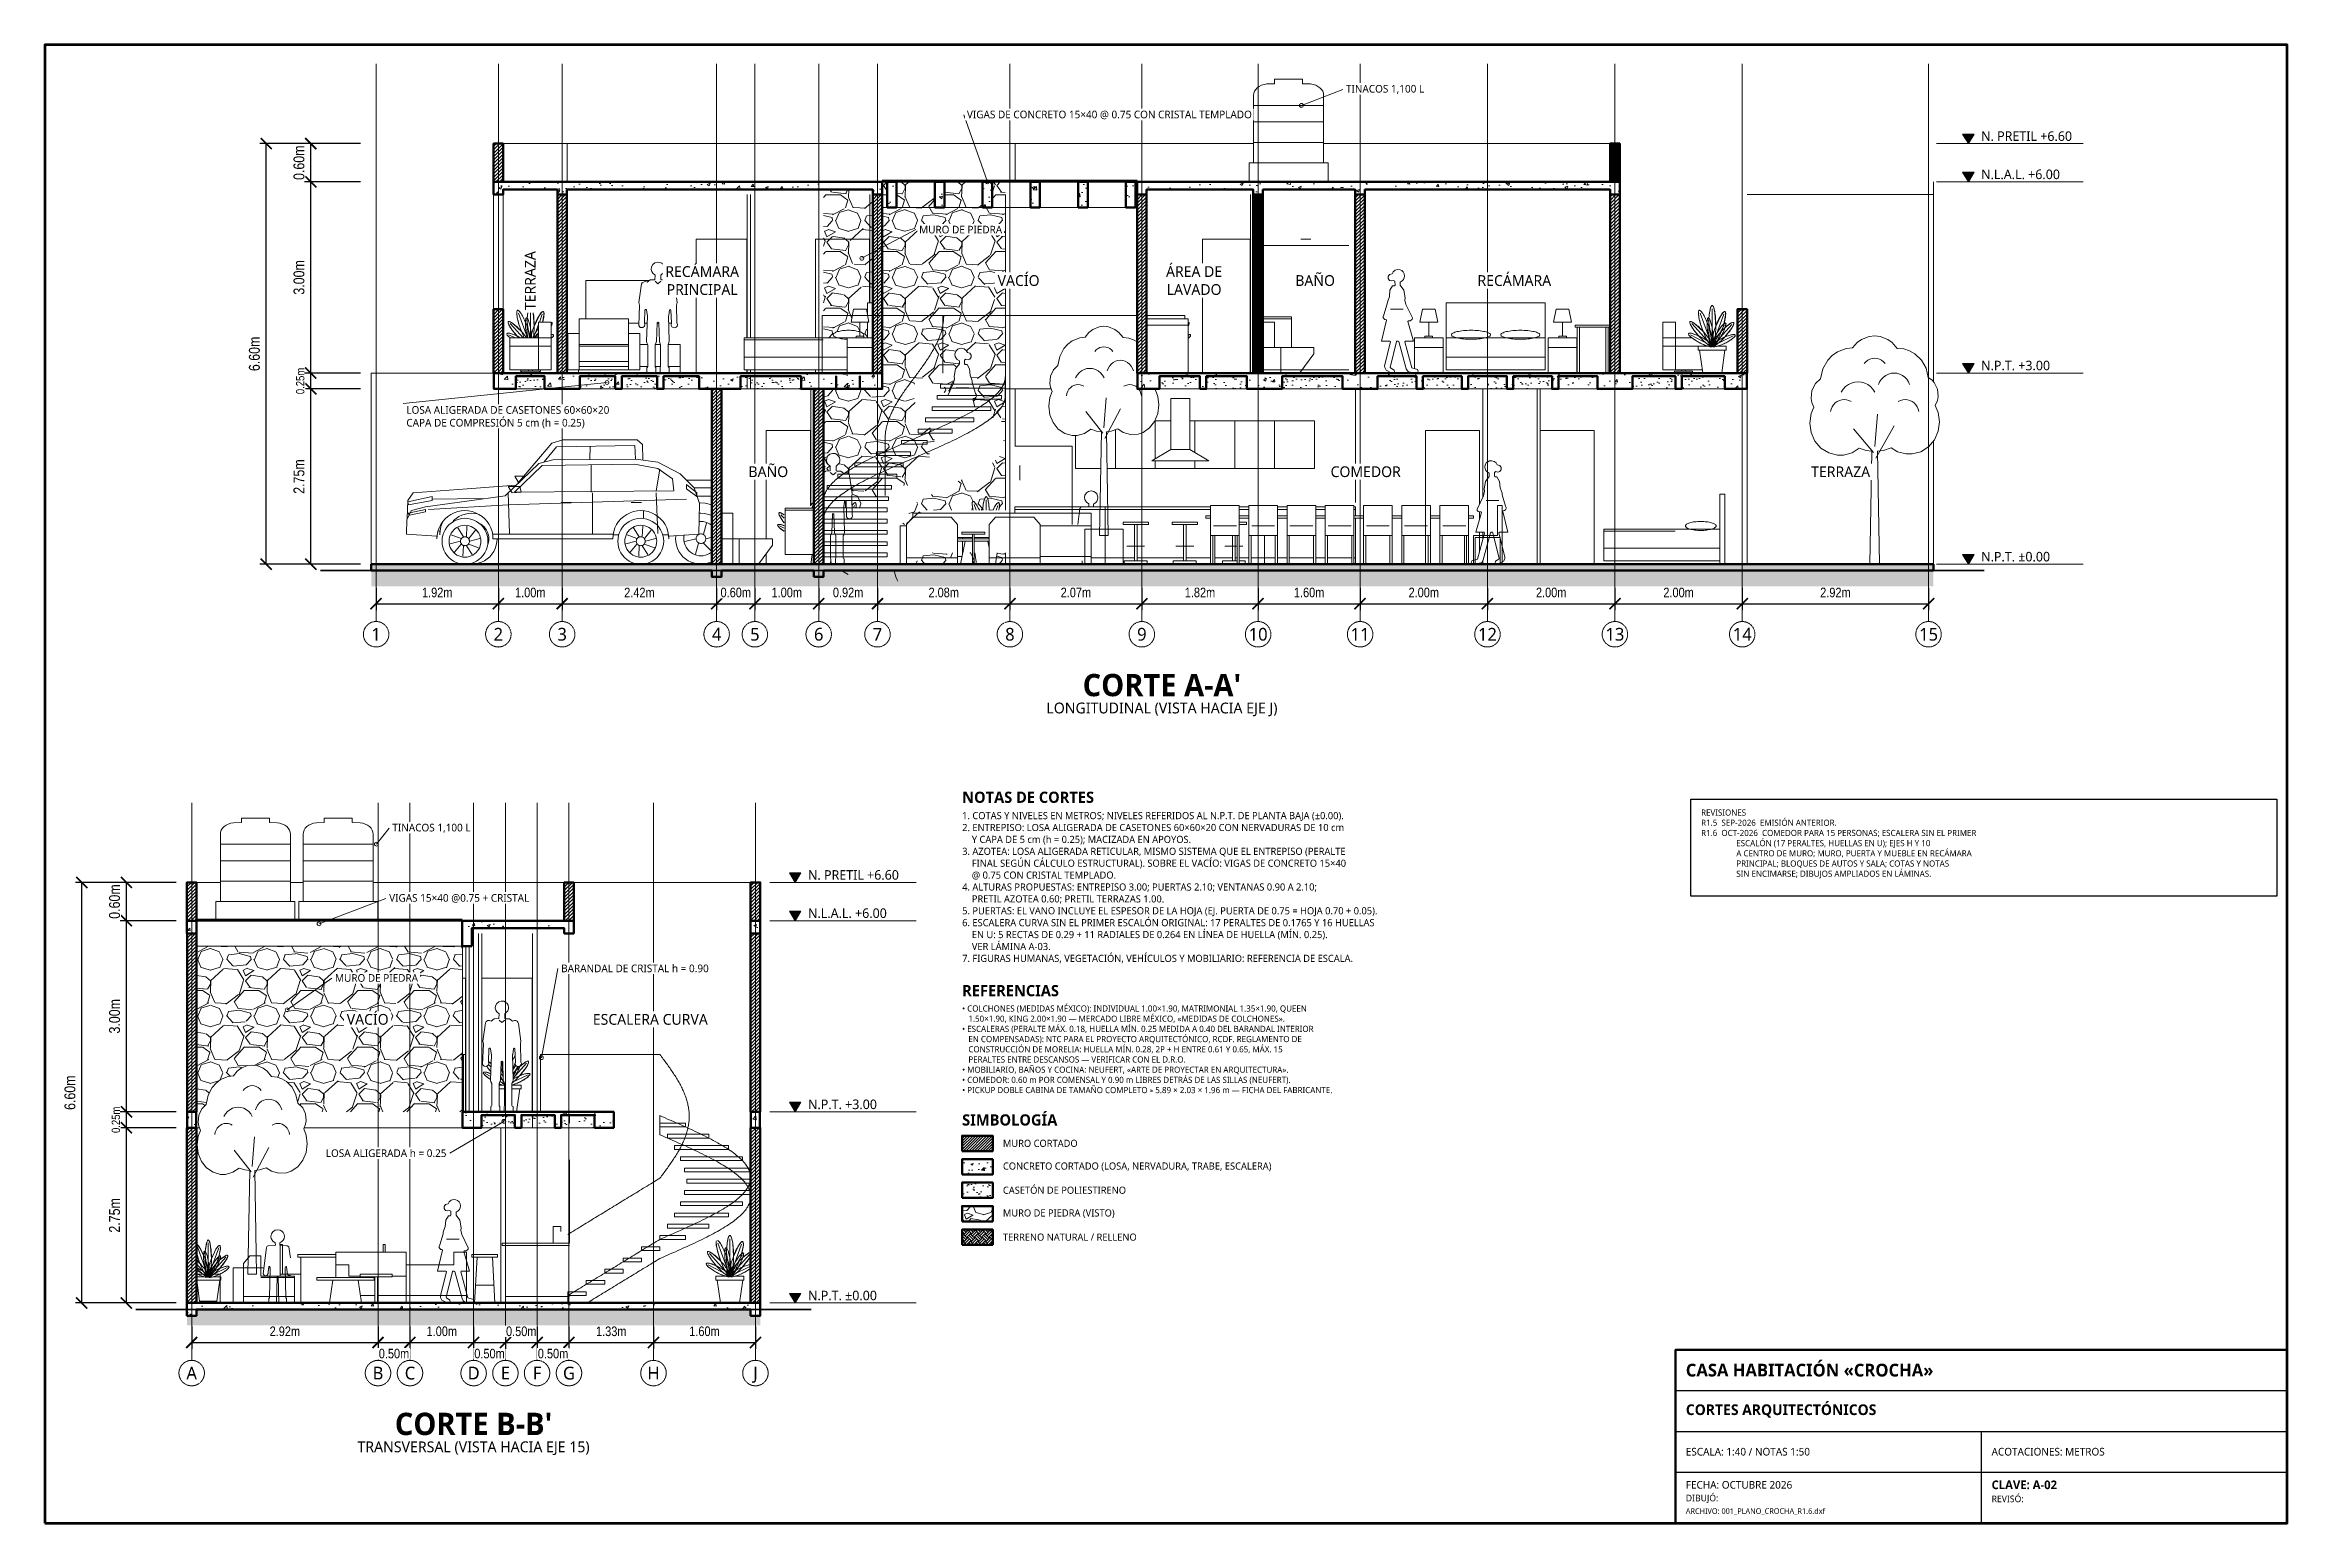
# Paper-space layout '02_CORTES' of a CAD drawing. Header units: metres. Extents: x 10 to 890, y 10 to 590.
# The model-space entities are those that its viewports show. They can reach past a viewport. Long polylines and large blocks are cut down to what shows.
import ezdxf
from ezdxf.enums import TextEntityAlignment as Align

# ---------------------------------------------------------------- set-up
doc = ezdxf.new("R2010")
doc.units = ezdxf.units.M
doc.linetypes.add('EJE', pattern=[0.6, 0.4, -0.08, 0, -0.12])
for name, color, linetype, lineweight in [('002_EjesVerticales', 8, 'EJE', 9), ('003_EjesHorizontales', 8, 'EJE', 9), ('005_Escalera', 7, 'Continuous', 18), ('007_Textos', 7, 'Continuous', 18), ('008_Cotas', 8, 'Continuous', 13), ('010_Notas', 7, 'Continuous', 13), ('012_Ventanas', 5, 'Continuous', 40), ('013_Cortes', 7, 'Continuous', 50), ('014_Achurados', 8, 'Continuous', 5), ('015_Proyeccion', 8, 'Continuous', 13), ('016_Niveles', 7, 'Continuous', 18), ('018_Terreno', 7, 'Continuous', 35), ('019_Entourage', 8, 'Continuous', 13), ('020_Barandales', 8, 'Continuous', 18), ('021_Muebles_Corte', 8, 'Continuous', 13)]:
    doc.layers.add(name, color=color, linetype=linetype, lineweight=lineweight)
doc.layers.add('023_Membrete', color=7, linetype='Continuous')
doc.layers.add('024_Ventanas', color=8, linetype='Continuous')
doc.layers.get('024_Ventanas').off()
doc.styles.add('OpenSans', font='OpenSans-Regular.ttf')
doc.styles.add('OpenSans-SemiBold', font='OpenSans-SemiBold.ttf')
doc.styles.add('OpenSansCondensed-Light', font='OpenSansCondensed-Light.ttf')
doc.dimstyles.new('EZDXF', dxfattribs={"dimtxt": 0.25, "dimasz": 0.175, "dimexe": 0.375, "dimexo": 0.125, "dimgap": 0.1, "dimtad": 1, "dimzin": 4, "dimtxsty": 'OpenSansCondensed-Light', "dimblk": 'ARCHTICK', "dimcen": 2.5, "dimazin": 1, "dimtfac": 0.5, "dimtmove": 2, "dimatfit": 3})
pattern_1 = [(45, (0, 0), (-0.0003232892, 0.0003232892), [])]

psp = doc.layouts.new('02_CORTES')

# ---------------------------------------------------------------- texts
at = {"layer": '023_Membrete'}
for s, insert, char_height, attachment_point, style in [('REVISIONES\\PR1.5  SEP-2026  EMISIÓN ANTERIOR.\\PR1.6  OCT-2026  COMEDOR PARA 15 PERSONAS; ESCALERA SIN EL PRIMER\\P                 ESCALÓN (17 PERALTES, HUELLAS EN U); EJES H Y 10\\P                 A CENTRO DE MURO; MURO, PUERTA Y MUEBLE EN RECÁMARA\\P                 PRINCIPAL; BLOQUES DE AUTOS Y SALA; COTAS Y NOTAS\\P                 SIN ENCIMARSE; DIBUJOS AMPLIADOS EN LÁMINAS.', (660, 290), 2.4, 1, 'OpenSans'), ('CASA HABITACIÓN «CROCHA»', (654, 70), 5, 4, 'OpenSans-SemiBold'), ('CORTES ARQUITECTÓNICOS', (654, 54), 4.2, 4, 'OpenSans-SemiBold'), ('ESCALA: 1:40 / NOTAS 1:50', (654, 38), 3, 4, 'OpenSans'), ('ACOTACIONES: METROS', (774, 38), 3, 4, 'OpenSans'), ('FECHA: OCTUBRE 2026', (654, 25), 3, 4, 'OpenSans'), ('CLAVE: A-02', (774, 25), 3.4, 4, 'OpenSans-SemiBold'), ('DIBUJÓ:', (654, 19.5), 2.6, 4, 'OpenSans'), ('REVISÓ:', (774, 19.5), 2.6, 4, 'OpenSans'), ('ARCHIVO: 001_PLANO_CROCHA_R1.6.dxf', (654, 14.5), 2.2, 4, 'OpenSans')]:
    psp.add_mtext(s, dxfattribs=dict(at, insert=insert, char_height=char_height, attachment_point=attachment_point, style=style))

msp = doc.modelspace()

# ---------------------------------------------------------------- texts
at = {"layer": '007_Textos', "insert": (57.116, -8.05), "char_height": 0.169, "attachment_point": 5, "style": 'OpenSans', "bg_fill": 3, "box_fill_scale": 1.25, "bg_fill_color": 0, "bg_fill_transparency": 0}
msp.add_mtext('BAÑO', dxfattribs=at)
at = {"layer": '007_Textos', "attachment_point": 5}
for s, insert, char_height, style in [("CORTE A-A'", (54.711, -14.4), 0.35, 'OpenSans-SemiBold'), ("CORTE B-B'", (85.925, -14.4), 0.35, 'OpenSans-SemiBold'), ('LONGITUDINAL (VISTA HACIA EJE J)', (54.711, -14.78), 0.17, 'OpenSans'), ('TRANSVERSAL (VISTA HACIA EJE 15)', (85.925, -14.78), 0.17, 'OpenSans')]:
    msp.add_mtext(s, dxfattribs=dict(at, insert=insert, char_height=char_height, style=style))
at = {"layer": '010_Notas'}
for s, insert, char_height, attachment_point, style in [('NOTAS DE CORTES', (95.6, -5.2), 0.22, 1, 'OpenSans-SemiBold'), ('REFERENCIAS', (95.6, -8.994), 0.22, 1, 'OpenSans-SemiBold'), ('SIMBOLOGÍA', (95.6, -11.53), 0.22, 1, 'OpenSans-SemiBold'), ('MURO CORTADO', (96.4, -12.1), 0.14, 4, 'OpenSans'), ('CONCRETO CORTADO (LOSA, NERVADURA, TRABE, ESCALERA)', (96.4, -12.56), 0.14, 4, 'OpenSans'), ('CASETÓN DE POLIESTIRENO', (96.4, -13.02), 0.14, 4, 'OpenSans'), ('MURO DE PIEDRA (VISTO)', (96.4, -13.48), 0.14, 4, 'OpenSans'), ('TERRENO NATURAL / RELLENO', (96.4, -13.94), 0.14, 4, 'OpenSans')]:
    msp.add_mtext(s, dxfattribs=dict(at, insert=insert, char_height=char_height, attachment_point=attachment_point, style=style))
at = {"layer": '010_Notas', "width": 11.2, "attachment_point": 1, "style": 'OpenSans'}
for s, insert, char_height in [('1. COTAS Y NIVELES EN METROS; NIVELES REFERIDOS AL N.P.T. DE PLANTA BAJA (±0.00).\\P2. ENTREPISO: LOSA ALIGERADA DE CASETONES 60×60×20 CON NERVADURAS DE 10 cm\\P    Y CAPA DE 5 cm (h = 0.25); MACIZADA EN APOYOS.\\P3. AZOTEA: LOSA ALIGERADA RETICULAR, MISMO SISTEMA QUE EL ENTREPISO (PERALTE\\P    FINAL SEGÚN CÁLCULO ESTRUCTURAL). SOBRE EL VACÍO: VIGAS DE CONCRETO 15×40\\P    @ 0.75 CON CRISTAL TEMPLADO.\\P4. ALTURAS PROPUESTAS: ENTREPISO 3.00; PUERTAS 2.10; VENTANAS 0.90 A 2.10;\\P    PRETIL AZOTEA 0.60; PRETIL TERRAZAS 1.00.\\P5. PUERTAS: EL VANO INCLUYE EL ESPESOR DE LA HOJA (EJ. PUERTA DE 0.75 = HOJA 0.70 + 0.05).\\P6. ESCALERA CURVA SIN EL PRIMER ESCALÓN ORIGINAL: 17 PERALTES DE 0.1765 Y 16 HUELLAS\\P    EN U: 5 RECTAS DE 0.29 + 11 RADIALES DE 0.264 EN LÍNEA DE HUELLA (MÍN. 0.25).\\P    VER LÁMINA A-03.\\P7. FIGURAS HUMANAS, VEGETACIÓN, VEHÍCULOS Y MOBILIARIO: REFERENCIA DE ESCALA.', (95.6, -5.6), 0.14), ('• COLCHONES (MEDIDAS MÉXICO): INDIVIDUAL 1.00×1.90, MATRIMONIAL 1.35×1.90, QUEEN\\P   1.50×1.90, KING 2.00×1.90 — MERCADO LIBRE MÉXICO, «MEDIDAS DE COLCHONES».\\P• ESCALERAS (PERALTE MÁX. 0.18, HUELLA MÍN. 0.25 MEDIDA A 0.40 DEL BARANDAL INTERIOR\\P   EN COMPENSADAS): NTC PARA EL PROYECTO ARQUITECTÓNICO, RCDF. REGLAMENTO DE\\P   CONSTRUCCIÓN DE MORELIA: HUELLA MÍN. 0.28, 2P + H ENTRE 0.61 Y 0.65, MÁX. 15\\P   PERALTES ENTRE DESCANSOS — VERIFICAR CON EL D.R.O.\\P• MOBILIARIO, BAÑOS Y COCINA: NEUFERT, «ARTE DE PROYECTAR EN ARQUITECTURA».\\P• COMEDOR: 0.60 m POR COMENSAL Y 0.90 m LIBRES DETRÁS DE LAS SILLAS (NEUFERT).\\P• PICKUP DOBLE CABINA DE TAMAÑO COMPLETO ≈ 5.89 × 2.03 × 1.96 m — FICHA DEL FABRICANTE.', (95.6, -9.394), 0.12)]:
    msp.add_mtext(s, dxfattribs=dict(at, insert=insert, char_height=char_height))
at = {"layer": '016_Niveles', "char_height": 0.15, "attachment_point": 7, "style": 'OpenSans'}
for s, insert in [('N. PRETIL +6.60', (67.571, -5.86)), ('N. PRETIL +6.60', (91.175, -5.86)), ('N.L.A.L. +6.00', (67.571, -6.46)), ('N.L.A.L. +6.00', (91.175, -6.46)), ('N.P.T. +3.00', (67.571, -9.46)), ('N.P.T. +3.00', (91.175, -9.46)), ('N.P.T. ±0.00', (67.571, -12.46)), ('N.P.T. ±0.00', (91.175, -12.46))]:
    msp.add_mtext(s, dxfattribs=dict(at, insert=insert))

# ---------------------------------------------------------------- blocks, each defined once
blk = doc.blocks.new('EJE')
at = {"color": 0}
blk.add_circle((0, 0), 0.2, dxfattribs=at)
at = {"color": 0, "style": 'OpenSans'}
blk.add_attdef('EJE', text='', height=0.2, dxfattribs=at).set_placement((0, 0), align=Align.MIDDLE_CENTER)
blk = doc.blocks.new('_ARCHTICK')
at = {"color": 0, "linetype": 'ByBlock', "const_width": 0.15}
blk.add_lwpolyline([(-0.5, -0.5), (0.5, 0.5)], dxfattribs=at)
blk = doc.blocks.new('*D201')
at = {"color": 0, "transparency": 16777216}
for p, q in [((42.375, -12.87), (42.375, -13.22)), ((44.294, -12.87), (44.294, -13.22)), ((42.375, -13.12), (44.294, -13.12))]:
    blk.add_line(p, q, dxfattribs=at)
at = {"layer": 'Defpoints', "transparency": 16777216}
for p in [(42.375, -12.82), (44.294, -12.82), (42.375, -13.12)]:
    blk.add_point(p, dxfattribs=at)
at = {"layer": '008_Cotas', "color": 0, "transparency": 16777216, "xscale": 0.175, "yscale": 0.175, "rotation": 180}
blk.add_blockref('_ARCHTICK', (42.375, -13.12), dxfattribs=at)
at = {"layer": '008_Cotas', "color": 0, "transparency": 16777216, "xscale": 0.175, "yscale": 0.175}
blk.add_blockref('_ARCHTICK', (44.294, -13.12), dxfattribs=at)
at = {"layer": '008_Cotas', "color": 0, "transparency": 16777216, "insert": (43.3345, -12.945), "char_height": 0.15, "attachment_point": 5, "style": 'OpenSansCondensed-Light', "bg_fill": 3, "box_fill_scale": 1.1, "bg_fill_color": 0, "bg_fill_transparency": 0}
blk.add_mtext('1.92m', dxfattribs=at)
blk = doc.blocks.new('*D92')
at = {"color": 0, "transparency": 16777216}
for p, q in [((44.294, -12.87), (44.294, -13.22)), ((45.296, -12.87), (45.296, -13.22)), ((44.294, -13.12), (45.296, -13.12))]:
    blk.add_line(p, q, dxfattribs=at)
at = {"layer": 'Defpoints', "transparency": 16777216}
for p in [(44.294, -12.82), (45.296, -12.82), (44.294, -13.12)]:
    blk.add_point(p, dxfattribs=at)
at = {"layer": '008_Cotas', "color": 0, "transparency": 16777216, "xscale": 0.175, "yscale": 0.175, "rotation": 180}
blk.add_blockref('_ARCHTICK', (44.294, -13.12), dxfattribs=at)
at = {"layer": '008_Cotas', "color": 0, "transparency": 16777216, "xscale": 0.175, "yscale": 0.175}
blk.add_blockref('_ARCHTICK', (45.296, -13.12), dxfattribs=at)
at = {"layer": '008_Cotas', "color": 0, "transparency": 16777216, "insert": (44.795, -12.945), "char_height": 0.15, "attachment_point": 5, "style": 'OpenSansCondensed-Light', "bg_fill": 3, "box_fill_scale": 1.1, "bg_fill_color": 0, "bg_fill_transparency": 0}
blk.add_mtext('1.00m', dxfattribs=at)
blk = doc.blocks.new('*D93')
at = {"color": 0, "transparency": 16777216}
for p, q in [((45.296, -12.87), (45.296, -13.22)), ((47.721, -12.87), (47.721, -13.22)), ((45.296, -13.12), (47.721, -13.12))]:
    blk.add_line(p, q, dxfattribs=at)
at = {"layer": 'Defpoints', "transparency": 16777216}
for p in [(45.296, -12.82), (47.721, -12.82), (45.296, -13.12)]:
    blk.add_point(p, dxfattribs=at)
at = {"layer": '008_Cotas', "color": 0, "transparency": 16777216, "xscale": 0.175, "yscale": 0.175, "rotation": 180}
blk.add_blockref('_ARCHTICK', (45.296, -13.12), dxfattribs=at)
at = {"layer": '008_Cotas', "color": 0, "transparency": 16777216, "xscale": 0.175, "yscale": 0.175}
blk.add_blockref('_ARCHTICK', (47.721, -13.12), dxfattribs=at)
at = {"layer": '008_Cotas', "color": 0, "transparency": 16777216, "insert": (46.5085, -12.945), "char_height": 0.15, "attachment_point": 5, "style": 'OpenSansCondensed-Light', "bg_fill": 3, "box_fill_scale": 1.1, "bg_fill_color": 0, "bg_fill_transparency": 0}
blk.add_mtext('2.42m', dxfattribs=at)
blk = doc.blocks.new('*D94')
at = {"color": 0, "transparency": 16777216}
for p, q in [((47.721, -12.87), (47.721, -13.22)), ((48.321, -12.87), (48.321, -13.22)), ((47.721, -13.12), (48.321, -13.12))]:
    blk.add_line(p, q, dxfattribs=at)
at = {"layer": '008_Cotas', "color": 0, "transparency": 16777216, "xscale": 0.175, "yscale": 0.175, "rotation": 180}
blk.add_blockref('_ARCHTICK', (47.721, -13.12), dxfattribs=at)
at = {"layer": '008_Cotas', "color": 0, "transparency": 16777216, "xscale": 0.175, "yscale": 0.175}
blk.add_blockref('_ARCHTICK', (48.321, -13.12), dxfattribs=at)
at = {"layer": '008_Cotas', "color": 0, "transparency": 16777216, "insert": (48.021, -12.945), "char_height": 0.15, "attachment_point": 5, "style": 'OpenSansCondensed-Light', "bg_fill": 3, "box_fill_scale": 1.1, "bg_fill_color": 0, "bg_fill_transparency": 0}
blk.add_mtext('0.60m', dxfattribs=at)
at = {"layer": 'Defpoints', "transparency": 16777216}
for p in [(47.721, -12.82), (48.321, -12.82), (47.721, -13.12)]:
    blk.add_point(p, dxfattribs=at)
blk = doc.blocks.new('*D95')
at = {"color": 0, "transparency": 16777216}
for p, q in [((48.321, -12.87), (48.321, -13.22)), ((49.323, -12.87), (49.323, -13.22)), ((48.321, -13.12), (49.323, -13.12))]:
    blk.add_line(p, q, dxfattribs=at)
at = {"layer": 'Defpoints', "transparency": 16777216}
for p in [(48.321, -12.82), (49.323, -12.82), (48.321, -13.12)]:
    blk.add_point(p, dxfattribs=at)
at = {"layer": '008_Cotas', "color": 0, "transparency": 16777216, "xscale": 0.175, "yscale": 0.175, "rotation": 180}
blk.add_blockref('_ARCHTICK', (48.321, -13.12), dxfattribs=at)
at = {"layer": '008_Cotas', "color": 0, "transparency": 16777216, "xscale": 0.175, "yscale": 0.175}
blk.add_blockref('_ARCHTICK', (49.323, -13.12), dxfattribs=at)
at = {"layer": '008_Cotas', "color": 0, "transparency": 16777216, "insert": (48.822, -12.945), "char_height": 0.15, "attachment_point": 5, "style": 'OpenSansCondensed-Light', "bg_fill": 3, "box_fill_scale": 1.1, "bg_fill_color": 0, "bg_fill_transparency": 0}
blk.add_mtext('1.00m', dxfattribs=at)
blk = doc.blocks.new('*D96')
at = {"color": 0, "transparency": 16777216}
for p, q in [((49.323, -12.87), (49.323, -13.22)), ((50.246, -12.87), (50.246, -13.22)), ((49.323, -13.12), (50.246, -13.12))]:
    blk.add_line(p, q, dxfattribs=at)
at = {"layer": 'Defpoints', "transparency": 16777216}
for p in [(49.323, -12.82), (50.246, -12.82), (49.323, -13.12)]:
    blk.add_point(p, dxfattribs=at)
at = {"layer": '008_Cotas', "color": 0, "transparency": 16777216, "xscale": 0.175, "yscale": 0.175, "rotation": 180}
blk.add_blockref('_ARCHTICK', (49.323, -13.12), dxfattribs=at)
at = {"layer": '008_Cotas', "color": 0, "transparency": 16777216, "xscale": 0.175, "yscale": 0.175}
blk.add_blockref('_ARCHTICK', (50.246, -13.12), dxfattribs=at)
at = {"layer": '008_Cotas', "color": 0, "transparency": 16777216, "insert": (49.7845, -12.945), "char_height": 0.15, "attachment_point": 5, "style": 'OpenSansCondensed-Light', "bg_fill": 3, "box_fill_scale": 1.1, "bg_fill_color": 0, "bg_fill_transparency": 0}
blk.add_mtext('0.92m', dxfattribs=at)
blk = doc.blocks.new('*D97')
at = {"color": 0, "transparency": 16777216}
for p, q in [((50.246, -12.87), (50.246, -13.22)), ((52.325, -12.87), (52.325, -13.22)), ((50.246, -13.12), (52.325, -13.12))]:
    blk.add_line(p, q, dxfattribs=at)
at = {"layer": 'Defpoints', "transparency": 16777216}
for p in [(50.246, -12.82), (52.325, -12.82), (50.246, -13.12)]:
    blk.add_point(p, dxfattribs=at)
at = {"layer": '008_Cotas', "color": 0, "transparency": 16777216, "xscale": 0.175, "yscale": 0.175, "rotation": 180}
blk.add_blockref('_ARCHTICK', (50.246, -13.12), dxfattribs=at)
at = {"layer": '008_Cotas', "color": 0, "transparency": 16777216, "xscale": 0.175, "yscale": 0.175}
blk.add_blockref('_ARCHTICK', (52.325, -13.12), dxfattribs=at)
at = {"layer": '008_Cotas', "color": 0, "transparency": 16777216, "insert": (51.2855, -12.945), "char_height": 0.15, "attachment_point": 5, "style": 'OpenSansCondensed-Light', "bg_fill": 3, "box_fill_scale": 1.1, "bg_fill_color": 0, "bg_fill_transparency": 0}
blk.add_mtext('2.08m', dxfattribs=at)
blk = doc.blocks.new('*D98')
at = {"color": 0, "transparency": 16777216}
for p, q in [((52.325, -12.87), (52.325, -13.22)), ((54.396, -12.87), (54.396, -13.22)), ((52.325, -13.12), (54.396, -13.12))]:
    blk.add_line(p, q, dxfattribs=at)
at = {"layer": 'Defpoints', "transparency": 16777216}
for p in [(52.325, -12.82), (54.396, -12.82), (52.325, -13.12)]:
    blk.add_point(p, dxfattribs=at)
at = {"layer": '008_Cotas', "color": 0, "transparency": 16777216, "xscale": 0.175, "yscale": 0.175, "rotation": 180}
blk.add_blockref('_ARCHTICK', (52.325, -13.12), dxfattribs=at)
at = {"layer": '008_Cotas', "color": 0, "transparency": 16777216, "xscale": 0.175, "yscale": 0.175}
blk.add_blockref('_ARCHTICK', (54.396, -13.12), dxfattribs=at)
at = {"layer": '008_Cotas', "color": 0, "transparency": 16777216, "insert": (53.3605, -12.945), "char_height": 0.15, "attachment_point": 5, "style": 'OpenSansCondensed-Light', "bg_fill": 3, "box_fill_scale": 1.1, "bg_fill_color": 0, "bg_fill_transparency": 0}
blk.add_mtext('2.07m', dxfattribs=at)
blk = doc.blocks.new('*D154')
at = {"color": 0, "transparency": 16777216}
for p, q in [((54.396, -12.87), (54.396, -13.22)), ((56.221, -12.87), (56.221, -13.22)), ((54.396, -13.12), (56.221, -13.12))]:
    blk.add_line(p, q, dxfattribs=at)
at = {"layer": 'Defpoints', "transparency": 16777216}
for p in [(54.396, -12.82), (56.221, -12.82), (54.396, -13.12)]:
    blk.add_point(p, dxfattribs=at)
at = {"layer": '008_Cotas', "color": 0, "transparency": 16777216, "xscale": 0.175, "yscale": 0.175, "rotation": 180}
blk.add_blockref('_ARCHTICK', (54.396, -13.12), dxfattribs=at)
at = {"layer": '008_Cotas', "color": 0, "transparency": 16777216, "xscale": 0.175, "yscale": 0.175}
blk.add_blockref('_ARCHTICK', (56.221, -13.12), dxfattribs=at)
at = {"layer": '008_Cotas', "color": 0, "transparency": 16777216, "insert": (55.3085, -12.945), "char_height": 0.15, "attachment_point": 5, "style": 'OpenSansCondensed-Light', "bg_fill": 3, "box_fill_scale": 1.1, "bg_fill_color": 0, "bg_fill_transparency": 0}
blk.add_mtext('1.82m', dxfattribs=at)
blk = doc.blocks.new('*D176')
at = {"color": 0, "transparency": 16777216}
for p, q in [((56.221, -12.87), (56.221, -13.22)), ((57.822, -12.87), (57.822, -13.22)), ((56.221, -13.12), (57.822, -13.12))]:
    blk.add_line(p, q, dxfattribs=at)
at = {"layer": 'Defpoints', "transparency": 16777216}
for p in [(56.221, -12.82), (57.822, -12.82), (56.221, -13.12)]:
    blk.add_point(p, dxfattribs=at)
at = {"layer": '008_Cotas', "color": 0, "transparency": 16777216, "xscale": 0.175, "yscale": 0.175, "rotation": 180}
blk.add_blockref('_ARCHTICK', (56.221, -13.12), dxfattribs=at)
at = {"layer": '008_Cotas', "color": 0, "transparency": 16777216, "xscale": 0.175, "yscale": 0.175}
blk.add_blockref('_ARCHTICK', (57.822, -13.12), dxfattribs=at)
at = {"layer": '008_Cotas', "color": 0, "transparency": 16777216, "insert": (57.0215, -12.945), "char_height": 0.15, "attachment_point": 5, "style": 'OpenSansCondensed-Light', "bg_fill": 3, "box_fill_scale": 1.1, "bg_fill_color": 0, "bg_fill_transparency": 0}
blk.add_mtext('1.60m', dxfattribs=at)
blk = doc.blocks.new('*D99')
at = {"color": 0, "transparency": 16777216}
for p, q in [((57.822, -12.87), (57.822, -13.22)), ((59.821, -12.87), (59.821, -13.22)), ((57.822, -13.12), (59.821, -13.12))]:
    blk.add_line(p, q, dxfattribs=at)
at = {"layer": 'Defpoints', "transparency": 16777216}
for p in [(57.822, -12.82), (59.821, -12.82), (57.822, -13.12)]:
    blk.add_point(p, dxfattribs=at)
at = {"layer": '008_Cotas', "color": 0, "transparency": 16777216, "xscale": 0.175, "yscale": 0.175, "rotation": 180}
blk.add_blockref('_ARCHTICK', (57.822, -13.12), dxfattribs=at)
at = {"layer": '008_Cotas', "color": 0, "transparency": 16777216, "xscale": 0.175, "yscale": 0.175}
blk.add_blockref('_ARCHTICK', (59.821, -13.12), dxfattribs=at)
at = {"layer": '008_Cotas', "color": 0, "transparency": 16777216, "insert": (58.8215, -12.945), "char_height": 0.15, "attachment_point": 5, "style": 'OpenSansCondensed-Light', "bg_fill": 3, "box_fill_scale": 1.1, "bg_fill_color": 0, "bg_fill_transparency": 0}
blk.add_mtext('2.00m', dxfattribs=at)
blk = doc.blocks.new('*D100')
at = {"color": 0, "transparency": 16777216}
for p, q in [((59.821, -12.87), (59.821, -13.22)), ((61.822, -12.87), (61.822, -13.22)), ((59.821, -13.12), (61.822, -13.12))]:
    blk.add_line(p, q, dxfattribs=at)
at = {"layer": 'Defpoints', "transparency": 16777216}
for p in [(59.821, -12.82), (61.822, -12.82), (59.821, -13.12)]:
    blk.add_point(p, dxfattribs=at)
at = {"layer": '008_Cotas', "color": 0, "transparency": 16777216, "xscale": 0.175, "yscale": 0.175, "rotation": 180}
blk.add_blockref('_ARCHTICK', (59.821, -13.12), dxfattribs=at)
at = {"layer": '008_Cotas', "color": 0, "transparency": 16777216, "xscale": 0.175, "yscale": 0.175}
blk.add_blockref('_ARCHTICK', (61.822, -13.12), dxfattribs=at)
at = {"layer": '008_Cotas', "color": 0, "transparency": 16777216, "insert": (60.8215, -12.945), "char_height": 0.15, "attachment_point": 5, "style": 'OpenSansCondensed-Light', "bg_fill": 3, "box_fill_scale": 1.1, "bg_fill_color": 0, "bg_fill_transparency": 0}
blk.add_mtext('2.00m', dxfattribs=at)
blk = doc.blocks.new('*D101')
at = {"color": 0, "transparency": 16777216}
for p, q in [((61.822, -12.87), (61.822, -13.22)), ((63.821, -12.87), (63.821, -13.22)), ((61.822, -13.12), (63.821, -13.12))]:
    blk.add_line(p, q, dxfattribs=at)
at = {"layer": 'Defpoints', "transparency": 16777216}
for p in [(61.822, -12.82), (63.821, -12.82), (61.822, -13.12)]:
    blk.add_point(p, dxfattribs=at)
at = {"layer": '008_Cotas', "color": 0, "transparency": 16777216, "xscale": 0.175, "yscale": 0.175, "rotation": 180}
blk.add_blockref('_ARCHTICK', (61.822, -13.12), dxfattribs=at)
at = {"layer": '008_Cotas', "color": 0, "transparency": 16777216, "xscale": 0.175, "yscale": 0.175}
blk.add_blockref('_ARCHTICK', (63.821, -13.12), dxfattribs=at)
at = {"layer": '008_Cotas', "color": 0, "transparency": 16777216, "insert": (62.8215, -12.945), "char_height": 0.15, "attachment_point": 5, "style": 'OpenSansCondensed-Light', "bg_fill": 3, "box_fill_scale": 1.1, "bg_fill_color": 0, "bg_fill_transparency": 0}
blk.add_mtext('2.00m', dxfattribs=at)
blk = doc.blocks.new('*D102')
at = {"color": 0, "transparency": 16777216}
for p, q in [((63.821, -12.87), (63.821, -13.22)), ((66.746, -12.87), (66.746, -13.22)), ((63.821, -13.12), (66.746, -13.12))]:
    blk.add_line(p, q, dxfattribs=at)
at = {"layer": 'Defpoints', "transparency": 16777216}
for p in [(63.821, -12.82), (66.746, -12.82), (63.821, -13.12)]:
    blk.add_point(p, dxfattribs=at)
at = {"layer": '008_Cotas', "color": 0, "transparency": 16777216, "xscale": 0.175, "yscale": 0.175, "rotation": 180}
blk.add_blockref('_ARCHTICK', (63.821, -13.12), dxfattribs=at)
at = {"layer": '008_Cotas', "color": 0, "transparency": 16777216, "xscale": 0.175, "yscale": 0.175}
blk.add_blockref('_ARCHTICK', (66.746, -13.12), dxfattribs=at)
at = {"layer": '008_Cotas', "color": 0, "transparency": 16777216, "insert": (65.2835, -12.945), "char_height": 0.15, "attachment_point": 5, "style": 'OpenSansCondensed-Light', "bg_fill": 3, "box_fill_scale": 1.1, "bg_fill_color": 0, "bg_fill_transparency": 0}
blk.add_mtext('2.92m', dxfattribs=at)
blk = doc.blocks.new('*D206')
at = {"color": 0, "transparency": 16777216}
for p, q in [((42.13, -9.75), (41.25, -9.75)), ((41.35, -12.5), (41.35, -9.75)), ((42.13, -12.5), (41.25, -12.5))]:
    blk.add_line(p, q, dxfattribs=at)
at = {"layer": 'Defpoints', "transparency": 16777216}
for p in [(42.18, -9.75), (41.35, -12.5), (42.18, -12.5)]:
    blk.add_point(p, dxfattribs=at)
at = {"layer": '008_Cotas', "color": 0, "transparency": 16777216, "xscale": 0.175, "yscale": 0.175}
for p, rotation in [((41.35, -9.75), 90), ((41.35, -12.5), 270)]:
    blk.add_blockref('_ARCHTICK', p, dxfattribs=dict(at, rotation=rotation))
at = {"layer": '008_Cotas', "color": 0, "transparency": 16777216, "insert": (41.165, -11.125), "char_height": 0.17, "attachment_point": 5, "rotation": 90, "style": 'OpenSansCondensed-Light', "bg_fill": 3, "box_fill_scale": 1.1, "bg_fill_color": 0, "bg_fill_transparency": 0}
blk.add_mtext('2.75m', dxfattribs=at)
blk = doc.blocks.new('*D161')
at = {"color": 0, "transparency": 16777216}
for p, q in [((42.13, -9.5), (41.25, -9.5)), ((41.35, -9.75), (41.35, -9.5)), ((42.13, -9.75), (41.25, -9.75))]:
    blk.add_line(p, q, dxfattribs=at)
at = {"layer": 'Defpoints', "transparency": 16777216}
for p in [(42.18, -9.5), (42.18, -9.75)]:
    blk.add_point(p, dxfattribs=at)
at = {"layer": '008_Cotas', "color": 0, "transparency": 16777216, "xscale": 0.175, "yscale": 0.175}
for p, rotation in [((41.35, -9.5), 270), ((41.35, -9.75), 90)]:
    blk.add_blockref('_ARCHTICK', p, dxfattribs=dict(at, rotation=rotation))
at = {"layer": '008_Cotas', "color": 0, "transparency": 16777216, "insert": (41.185, -9.625), "char_height": 0.13, "attachment_point": 5, "rotation": 90, "style": 'OpenSansCondensed-Light', "bg_fill": 3, "box_fill_scale": 1.1, "bg_fill_color": 0, "bg_fill_transparency": 0}
blk.add_mtext('0.25m', dxfattribs=at)
at = {"layer": 'Defpoints', "transparency": 16777216}
blk.add_point((41.35, -9.75), dxfattribs=at)
blk = doc.blocks.new('*D183')
at = {"color": 0, "transparency": 16777216}
for p, q in [((42.13, -6.5), (41.25, -6.5)), ((41.35, -9.5), (41.35, -6.5)), ((42.13, -9.5), (41.25, -9.5))]:
    blk.add_line(p, q, dxfattribs=at)
at = {"layer": 'Defpoints', "transparency": 16777216}
for p in [(42.18, -6.5), (41.35, -9.5), (42.18, -9.5)]:
    blk.add_point(p, dxfattribs=at)
at = {"layer": '008_Cotas', "color": 0, "transparency": 16777216, "xscale": 0.175, "yscale": 0.175}
for p, rotation in [((41.35, -6.5), 90), ((41.35, -9.5), 270)]:
    blk.add_blockref('_ARCHTICK', p, dxfattribs=dict(at, rotation=rotation))
at = {"layer": '008_Cotas', "color": 0, "transparency": 16777216, "insert": (41.165, -8), "char_height": 0.17, "attachment_point": 5, "rotation": 90, "style": 'OpenSansCondensed-Light', "bg_fill": 3, "box_fill_scale": 1.1, "bg_fill_color": 0, "bg_fill_transparency": 0}
blk.add_mtext('3.00m', dxfattribs=at)
blk = doc.blocks.new('*D195')
at = {"color": 0, "transparency": 16777216}
for p, q in [((42.13, -5.9), (41.25, -5.9)), ((41.35, -6.5), (41.35, -5.9)), ((42.13, -6.5), (41.25, -6.5))]:
    blk.add_line(p, q, dxfattribs=at)
at = {"layer": 'Defpoints', "transparency": 16777216}
for p in [(42.18, -5.9), (42.18, -6.5)]:
    blk.add_point(p, dxfattribs=at)
at = {"layer": '008_Cotas', "color": 0, "transparency": 16777216, "xscale": 0.175, "yscale": 0.175}
for p, rotation in [((41.35, -5.9), 90), ((41.35, -6.5), 270)]:
    blk.add_blockref('_ARCHTICK', p, dxfattribs=dict(at, rotation=rotation))
at = {"layer": '008_Cotas', "color": 0, "transparency": 16777216, "insert": (41.165, -6.2), "char_height": 0.17, "attachment_point": 5, "rotation": 90, "style": 'OpenSansCondensed-Light', "bg_fill": 3, "box_fill_scale": 1.1, "bg_fill_color": 0, "bg_fill_transparency": 0}
blk.add_mtext('0.60m', dxfattribs=at)
at = {"layer": 'Defpoints', "transparency": 16777216}
blk.add_point((41.35, -6.5), dxfattribs=at)
blk = doc.blocks.new('*D210')
at = {"color": 0, "transparency": 16777216}
for p, q in [((42.13, -5.9), (40.55, -5.9)), ((40.65, -12.5), (40.65, -5.9)), ((42.13, -12.5), (40.55, -12.5))]:
    blk.add_line(p, q, dxfattribs=at)
at = {"layer": 'Defpoints', "transparency": 16777216}
for p in [(42.18, -5.9), (40.65, -12.5), (42.18, -12.5)]:
    blk.add_point(p, dxfattribs=at)
at = {"layer": '008_Cotas', "color": 0, "transparency": 16777216, "xscale": 0.175, "yscale": 0.175}
for p, rotation in [((40.65, -5.9), 90), ((40.65, -12.5), 270)]:
    blk.add_blockref('_ARCHTICK', p, dxfattribs=dict(at, rotation=rotation))
at = {"layer": '008_Cotas', "color": 0, "transparency": 16777216, "insert": (40.465, -9.2), "char_height": 0.17, "attachment_point": 5, "rotation": 90, "style": 'OpenSansCondensed-Light', "bg_fill": 3, "box_fill_scale": 1.1, "bg_fill_color": 0, "bg_fill_transparency": 0}
blk.add_mtext('6.60m', dxfattribs=at)
blk = doc.blocks.new('*D103')
at = {"color": 0, "transparency": 16777216}
for p, q in [((81.5, -12.87), (81.5, -13.22)), ((84.425, -12.87), (84.425, -13.22)), ((81.5, -13.12), (84.425, -13.12))]:
    blk.add_line(p, q, dxfattribs=at)
at = {"layer": 'Defpoints', "transparency": 16777216}
for p in [(81.5, -12.82), (84.425, -12.82), (81.5, -13.12)]:
    blk.add_point(p, dxfattribs=at)
at = {"layer": '008_Cotas', "color": 0, "transparency": 16777216, "xscale": 0.175, "yscale": 0.175, "rotation": 180}
blk.add_blockref('_ARCHTICK', (81.5, -13.12), dxfattribs=at)
at = {"layer": '008_Cotas', "color": 0, "transparency": 16777216, "xscale": 0.175, "yscale": 0.175}
blk.add_blockref('_ARCHTICK', (84.425, -13.12), dxfattribs=at)
at = {"layer": '008_Cotas', "color": 0, "transparency": 16777216, "insert": (82.9625, -12.945), "char_height": 0.15, "attachment_point": 5, "style": 'OpenSansCondensed-Light', "bg_fill": 3, "box_fill_scale": 1.1, "bg_fill_color": 0, "bg_fill_transparency": 0}
blk.add_mtext('2.92m', dxfattribs=at)
blk = doc.blocks.new('*D105')
at = {"color": 0, "transparency": 16777216}
for p, q in [((84.927, -12.87), (84.927, -13.22)), ((85.926, -12.87), (85.926, -13.22)), ((84.927, -13.12), (85.926, -13.12))]:
    blk.add_line(p, q, dxfattribs=at)
at = {"layer": 'Defpoints', "transparency": 16777216}
for p in [(84.927, -12.82), (85.926, -12.82), (84.927, -13.12)]:
    blk.add_point(p, dxfattribs=at)
at = {"layer": '008_Cotas', "color": 0, "transparency": 16777216, "xscale": 0.175, "yscale": 0.175, "rotation": 180}
blk.add_blockref('_ARCHTICK', (84.927, -13.12), dxfattribs=at)
at = {"layer": '008_Cotas', "color": 0, "transparency": 16777216, "xscale": 0.175, "yscale": 0.175}
blk.add_blockref('_ARCHTICK', (85.926, -13.12), dxfattribs=at)
at = {"layer": '008_Cotas', "color": 0, "transparency": 16777216, "insert": (85.4265, -12.945), "char_height": 0.15, "attachment_point": 5, "style": 'OpenSansCondensed-Light', "bg_fill": 3, "box_fill_scale": 1.1, "bg_fill_color": 0, "bg_fill_transparency": 0}
blk.add_mtext('1.00m', dxfattribs=at)
blk = doc.blocks.new('*D111')
at = {"color": 0, "transparency": 16777216}
for p, q in [((81.255, -9.75), (80.375, -9.75)), ((80.475, -12.5), (80.475, -9.75)), ((81.255, -12.5), (80.375, -12.5))]:
    blk.add_line(p, q, dxfattribs=at)
at = {"layer": 'Defpoints', "transparency": 16777216}
for p in [(81.305, -9.75), (80.475, -12.5), (81.305, -12.5)]:
    blk.add_point(p, dxfattribs=at)
at = {"layer": '008_Cotas', "color": 0, "transparency": 16777216, "xscale": 0.175, "yscale": 0.175}
for p, rotation in [((80.475, -9.75), 90), ((80.475, -12.5), 270)]:
    blk.add_blockref('_ARCHTICK', p, dxfattribs=dict(at, rotation=rotation))
at = {"layer": '008_Cotas', "color": 0, "transparency": 16777216, "insert": (80.29, -11.125), "char_height": 0.17, "attachment_point": 5, "rotation": 90, "style": 'OpenSansCondensed-Light', "bg_fill": 3, "box_fill_scale": 1.1, "bg_fill_color": 0, "bg_fill_transparency": 0}
blk.add_mtext('2.75m', dxfattribs=at)
blk = doc.blocks.new('*D112')
at = {"color": 0, "transparency": 16777216}
for p, q in [((81.255, -9.5), (80.375, -9.5)), ((80.475, -9.75), (80.475, -9.5)), ((81.255, -9.75), (80.375, -9.75))]:
    blk.add_line(p, q, dxfattribs=at)
at = {"layer": 'Defpoints', "transparency": 16777216}
for p in [(81.305, -9.5), (81.305, -9.75)]:
    blk.add_point(p, dxfattribs=at)
at = {"layer": '008_Cotas', "color": 0, "transparency": 16777216, "xscale": 0.175, "yscale": 0.175}
for p, rotation in [((80.475, -9.5), 270), ((80.475, -9.75), 90)]:
    blk.add_blockref('_ARCHTICK', p, dxfattribs=dict(at, rotation=rotation))
at = {"layer": '008_Cotas', "color": 0, "transparency": 16777216, "insert": (80.31, -9.625), "char_height": 0.13, "attachment_point": 5, "rotation": 90, "style": 'OpenSansCondensed-Light', "bg_fill": 3, "box_fill_scale": 1.1, "bg_fill_color": 0, "bg_fill_transparency": 0}
blk.add_mtext('0.25m', dxfattribs=at)
at = {"layer": 'Defpoints', "transparency": 16777216}
blk.add_point((80.475, -9.75), dxfattribs=at)
blk = doc.blocks.new('*D113')
at = {"color": 0, "transparency": 16777216}
for p, q in [((81.255, -6.5), (80.375, -6.5)), ((80.475, -9.5), (80.475, -6.5)), ((81.255, -9.5), (80.375, -9.5))]:
    blk.add_line(p, q, dxfattribs=at)
at = {"layer": 'Defpoints', "transparency": 16777216}
for p in [(81.305, -6.5), (80.475, -9.5), (81.305, -9.5)]:
    blk.add_point(p, dxfattribs=at)
at = {"layer": '008_Cotas', "color": 0, "transparency": 16777216, "xscale": 0.175, "yscale": 0.175}
for p, rotation in [((80.475, -6.5), 90), ((80.475, -9.5), 270)]:
    blk.add_blockref('_ARCHTICK', p, dxfattribs=dict(at, rotation=rotation))
at = {"layer": '008_Cotas', "color": 0, "transparency": 16777216, "insert": (80.29, -8), "char_height": 0.17, "attachment_point": 5, "rotation": 90, "style": 'OpenSansCondensed-Light', "bg_fill": 3, "box_fill_scale": 1.1, "bg_fill_color": 0, "bg_fill_transparency": 0}
blk.add_mtext('3.00m', dxfattribs=at)
blk = doc.blocks.new('*D114')
at = {"color": 0, "transparency": 16777216}
for p, q in [((81.255, -5.9), (80.375, -5.9)), ((80.475, -6.5), (80.475, -5.9)), ((81.255, -6.5), (80.375, -6.5))]:
    blk.add_line(p, q, dxfattribs=at)
at = {"layer": 'Defpoints', "transparency": 16777216}
for p in [(81.305, -5.9), (81.305, -6.5)]:
    blk.add_point(p, dxfattribs=at)
at = {"layer": '008_Cotas', "color": 0, "transparency": 16777216, "xscale": 0.175, "yscale": 0.175}
for p, rotation in [((80.475, -5.9), 90), ((80.475, -6.5), 270)]:
    blk.add_blockref('_ARCHTICK', p, dxfattribs=dict(at, rotation=rotation))
at = {"layer": '008_Cotas', "color": 0, "transparency": 16777216, "insert": (80.29, -6.2), "char_height": 0.17, "attachment_point": 5, "rotation": 90, "style": 'OpenSansCondensed-Light', "bg_fill": 3, "box_fill_scale": 1.1, "bg_fill_color": 0, "bg_fill_transparency": 0}
blk.add_mtext('0.60m', dxfattribs=at)
at = {"layer": 'Defpoints', "transparency": 16777216}
blk.add_point((80.475, -6.5), dxfattribs=at)
blk = doc.blocks.new('*D115')
at = {"color": 0, "transparency": 16777216}
for p, q in [((81.255, -5.9), (79.675, -5.9)), ((79.775, -12.5), (79.775, -5.9)), ((81.255, -12.5), (79.675, -12.5))]:
    blk.add_line(p, q, dxfattribs=at)
at = {"layer": 'Defpoints', "transparency": 16777216}
for p in [(81.305, -5.9), (79.775, -12.5), (81.305, -12.5)]:
    blk.add_point(p, dxfattribs=at)
at = {"layer": '008_Cotas', "color": 0, "transparency": 16777216, "xscale": 0.175, "yscale": 0.175}
for p, rotation in [((79.775, -5.9), 90), ((79.775, -12.5), 270)]:
    blk.add_blockref('_ARCHTICK', p, dxfattribs=dict(at, rotation=rotation))
at = {"layer": '008_Cotas', "color": 0, "transparency": 16777216, "insert": (79.59, -9.2), "char_height": 0.17, "attachment_point": 5, "rotation": 90, "style": 'OpenSansCondensed-Light', "bg_fill": 3, "box_fill_scale": 1.1, "bg_fill_color": 0, "bg_fill_transparency": 0}
blk.add_mtext('6.60m', dxfattribs=at)

# ---------------------------------------------------------------- hatches: boundary and pattern name
at = {"layer": '014_Achurados'}
h = msp.add_hatch(dxfattribs=at)
h.set_pattern_fill('ANSI31', scale=0.012)
h.paths.add_polyline_path([(44.369, -6.5), (44.219, -6.5), (44.219, -5.9), (44.369, -5.9)])
h = msp.add_hatch(dxfattribs=at)
h.set_pattern_fill('ANSI31', scale=0.012)
h.set_pattern_definition(pattern_1)
h.paths.add_polyline_path([(61.897, -6.5), (61.747, -6.5), (61.747, -5.9), (61.897, -5.9)])
h = msp.add_hatch(dxfattribs=at)
h.set_pattern_fill('ANSI31', scale=0.012)
h.paths.add_polyline_path([(81.575, -6.5), (81.425, -6.5), (81.425, -5.9), (81.575, -5.9)])
h = msp.add_hatch(dxfattribs=at)
h.set_pattern_fill('ANSI31', scale=0.012)
h.paths.add_polyline_path([(87.498, -6.5), (87.348, -6.5), (87.348, -5.9), (87.498, -5.9)])
h = msp.add_hatch(dxfattribs=at)
h.set_pattern_fill('ANSI31', scale=0.012)
h.paths.add_polyline_path([(90.425, -6.5), (90.275, -6.5), (90.275, -5.9), (90.425, -5.9)])
h = msp.add_hatch(dxfattribs=at)
h.set_pattern_fill('AR-CONC', scale=0.0025)
h.paths.add_polyline_path([(44.219, -6.7), (44.219, -6.5), (50.321, -6.5), (50.321, -6.7), (50.171, -6.7), (50.171, -6.62), (45.371, -6.62), (45.371, -6.7), (45.221, -6.7), (45.221, -6.62), (44.369, -6.62), (44.369, -6.7)])
h = msp.add_hatch(dxfattribs=at)
h.set_pattern_fill('GRAVEL', scale=0.035)
h.paths.add_polyline_path([(52.25, -6.5), (52.25, -11.65), (52.149, -11.65), (52.16, -11.591), (52.157, -11.544), (52.143, -11.534), (52.121, -11.549), (52.083, -11.601), (52.06, -11.65), (51.998, -11.65), (51.993, -11.557), (51.976, -11.478), (51.961, -11.446), (51.945, -11.442), (51.924, -11.478), (51.907, -11.557), (51.899, -11.641), (51.887, -11.634), (51.877, -11.646), (51.877, -11.65), (51.842, -11.65), (51.801, -11.568), (51.764, -11.523), (51.745, -11.516), (51.734, -11.534), (51.733, -11.558), (51.742, -11.634), (51.747, -11.65), (50.93, -11.65), (50.93, -11.88), (50.629, -11.88), (50.733, -11.709), (50.861, -11.528), (51.393, -11.248), (51.5, -11.204), (51.602, -11.16), (51.698, -11.116), (51.788, -11.072), (51.871, -11.028), (51.946, -10.983), (52.013, -10.939), (52.071, -10.895), (52.121, -10.851), (52.161, -10.807), (52.191, -10.763), (52.212, -10.719), (52.223, -10.675), (52.223, -10.382), (52.193, -10.382), (52.193, -10.206), (52.018, -10.206), (52.018, -10.029), (51.772, -10.029), (51.743, -9.908), (51.748, -9.899), (51.773, -9.894), (51.789, -9.882), (51.798, -9.864), (51.798, -9.847), (51.786, -9.823), (51.733, -9.648), (51.731, -9.621), (51.7, -9.536), (51.692, -9.435), (51.652, -9.365), (51.62, -9.365), (51.612, -9.356), (51.614, -9.296), (51.634, -9.282), (51.667, -9.29), (51.698, -9.281), (51.719, -9.251), (51.719, -9.22), (51.698, -9.19), (51.657, -9.178), (51.639, -9.147), (51.609, -9.122), (51.572, -9.111), (51.533, -9.115), (51.506, -9.127), (51.484, -9.147), (51.466, -9.181), (51.462, -9.21), (51.466, -9.24), (51.479, -9.266), (51.499, -9.288), (51.531, -9.309), (51.531, -9.358), (51.472, -9.435), (51.452, -9.555), (51.457, -9.591), (51.44, -9.661), (51.349, -9.853), (51.291, -9.853), (51.291, -9.676), (50.824, -9.676), (50.824, -9.945), (50.941, -10.121), (51.044, -10.298), (51.122, -10.474), (51.144, -10.559), (51.136, -10.559), (51.136, -10.735), (51.065, -10.735), (51.065, -10.912), (50.966, -10.912), (50.966, -11.088), (50.851, -11.088), (50.851, -11.265), (50.462, -11.265), (50.462, -11.441), (50.031, -11.441), (50.031, -11.618), (49.905, -11.618), (49.91, -11.591), (49.907, -11.544), (49.893, -11.534), (49.871, -11.549), (49.845, -11.584), (49.841, -11.433), (49.849, -11.393), (49.809, -11.113), (49.802, -11.092), (49.788, -11.076), (49.769, -11.067), (49.747, -11.066), (49.718, -11.075), (49.67, -11.04), (49.606, -11.04), (49.596, -11.033), (49.596, -10.963), (49.642, -10.915), (49.653, -10.886), (49.655, -10.855), (49.647, -10.825), (49.631, -10.799), (49.609, -10.778), (49.581, -10.765), (49.539, -10.761), (49.5, -10.773), (49.469, -10.799), (49.449, -10.835), (49.445, -10.875), (49.453, -10.905), (49.469, -10.932), (49.505, -10.964), (49.502, -11.036), (49.43, -11.04), (49.398, -11.063), (49.398, -9.751), (50.32, -9.751), (50.321, -9.75), (50.321, -9.501), (50.322, -9.5), (50.322, -6.5), (50.395, -6.5), (50.395, -6.9), (50.396, -6.901), (50.546, -6.901), (50.547, -6.9), (50.547, -6.5), (51.145, -6.5), (51.145, -6.9), (51.146, -6.901), (51.296, -6.901), (51.297, -6.9), (51.297, -6.5), (51.895, -6.5), (51.895, -6.9), (51.896, -6.901), (52.046, -6.901), (52.047, -6.9), (52.047, -6.5)])
h = msp.add_hatch(dxfattribs=at)
h.set_pattern_fill('GRAVEL', scale=0.035)
h.paths.add_polyline_path([(49.398, -6.621), (50.17, -6.621), (50.17, -8.4), (50.091, -8.4), (50.091, -8.6), (50.071, -8.5), (49.871, -8.5), (49.831, -8.7), (50.091, -8.7), (50.091, -8.95), (50.031, -8.95), (50.031, -8.92), (50.021, -8.92), (50.026, -8.914), (50.03, -8.907), (50.031, -8.9), (50.03, -8.893), (50.026, -8.886), (50.021, -8.88), (50.013, -8.873), (50.003, -8.867), (49.991, -8.861), (49.977, -8.856), (49.961, -8.851), (49.924, -8.842), (49.904, -8.838), (49.861, -8.833), (49.815, -8.83), (49.791, -8.83), (49.767, -8.83), (49.721, -8.833), (49.699, -8.835), (49.658, -8.842), (49.621, -8.851), (49.605, -8.856), (49.591, -8.861), (49.579, -8.867), (49.569, -8.873), (49.561, -8.88), (49.556, -8.886), (49.552, -8.893), (49.551, -8.9), (49.552, -8.907), (49.556, -8.914), (49.561, -8.92), (49.569, -8.927), (49.579, -8.933), (49.591, -8.939), (49.605, -8.944), (49.623, -8.95), (49.398, -8.95)])
h = msp.add_hatch(dxfattribs=at)
h.set_pattern_fill('AR-CONC', scale=0.0025)
h.paths.add_polyline_path([(50.396, -6.9), (50.396, -6.5), (50.546, -6.5), (50.546, -6.9)])
h = msp.add_hatch(dxfattribs=at)
h.set_pattern_fill('AR-CONC', scale=0.0025)
h.paths.add_polyline_path([(51.146, -6.9), (51.146, -6.5), (51.296, -6.5), (51.296, -6.9)])
h = msp.add_hatch(dxfattribs=at)
h.set_pattern_fill('AR-CONC', scale=0.0025)
h.paths.add_polyline_path([(51.896, -6.5), (52.046, -6.5), (52.046, -6.9), (51.896, -6.9)])
h = msp.add_hatch(dxfattribs=at)
h.set_pattern_fill('AR-CONC', scale=0.0025)
h.paths.add_polyline_path([(52.646, -6.5), (52.796, -6.5), (52.796, -6.9), (52.646, -6.9)])
h = msp.add_hatch(dxfattribs=at)
h.set_pattern_fill('AR-CONC', scale=0.0025)
h.paths.add_polyline_path([(53.396, -6.9), (53.396, -6.5), (53.546, -6.5), (53.546, -6.9)])
h = msp.add_hatch(dxfattribs=at)
h.set_pattern_fill('AR-CONC', scale=0.0025)
h.paths.add_polyline_path([(54.146, -6.5), (54.296, -6.5), (54.296, -6.9), (54.146, -6.9)])
h = msp.add_hatch(dxfattribs=at)
h.set_pattern_fill('AR-CONC', scale=0.0025)
h.paths.add_polyline_path([(54.321, -6.5), (61.897, -6.5), (61.897, -6.7), (61.747, -6.7), (61.747, -6.62), (57.897, -6.62), (57.897, -6.7), (57.747, -6.7), (57.747, -6.62), (56.296, -6.62), (56.296, -6.7), (56.145, -6.7), (56.145, -6.62), (54.471, -6.62), (54.471, -6.7), (54.321, -6.7)])
h = msp.add_hatch(dxfattribs=at)
h.set_pattern_fill('AR-CONC', scale=0.0025)
h.paths.add_polyline_path([(81.575, -6.7), (81.425, -6.7), (81.425, -6.5), (81.575, -6.5)])
h = msp.add_hatch(dxfattribs=at)
h.set_pattern_fill('AR-CONC', scale=0.0025)
h.paths.add_polyline_path([(85.897, -6.9), (85.747, -6.9), (85.747, -6.5), (87.498, -6.5), (87.498, -6.7), (87.348, -6.7), (87.348, -6.62), (85.897, -6.62)])
h = msp.add_hatch(dxfattribs=at)
h.set_pattern_fill('AR-CONC', scale=0.0025)
h.paths.add_polyline_path([(90.275, -6.5), (90.425, -6.5), (90.425, -6.7), (90.275, -6.7)])
h = msp.add_hatch(dxfattribs=at)
h.set_pattern_fill('ANSI31', scale=0.012)
h.paths.add_polyline_path([(45.371, -9.5), (45.221, -9.5), (45.221, -6.7), (45.371, -6.7)])
h = msp.add_hatch(dxfattribs=at)
h.set_pattern_fill('ANSI31', scale=0.012)
h.paths.add_polyline_path([(50.321, -9.5), (50.171, -9.5), (50.171, -6.7), (50.321, -6.7)])
h = msp.add_hatch(dxfattribs=at)
h.set_pattern_fill('ANSI31', scale=0.012)
h.paths.add_polyline_path([(54.471, -9.5), (54.321, -9.5), (54.321, -6.7), (54.471, -6.7)])
h = msp.add_hatch(dxfattribs=at)
h.set_pattern_fill('ANSI31', scale=0.012)
h.set_pattern_definition(pattern_1)
h.paths.add_polyline_path([(56.145, -9.5), (56.145, -6.7), (56.296, -6.7), (56.296, -9.5)])
h = msp.add_hatch(dxfattribs=at)
h.set_pattern_fill('ANSI31', scale=0.012)
h.paths.add_polyline_path([(57.897, -9.5), (57.747, -9.5), (57.747, -6.7), (57.897, -6.7)])
h = msp.add_hatch(dxfattribs=at)
h.set_pattern_fill('ANSI31', scale=0.012)
h.paths.add_polyline_path([(61.747, -9.5), (61.747, -6.7), (61.897, -6.7), (61.897, -9.5)])
h = msp.add_hatch(dxfattribs=at)
h.set_pattern_fill('ANSI31', scale=0.012)
h.paths.add_polyline_path([(81.575, -9.5), (81.427, -9.5), (81.427, -6.7), (81.575, -6.7)])
h = msp.add_hatch(dxfattribs=at)
h.set_pattern_fill('GRAVEL', scale=0.035)
h.paths.add_polyline_path([(85.747, -9.5), (83.275, -9.5), (83.245, -9.436), (83.165, -9.363), (83.136, -9.232), (83.075, -9.115), (82.986, -9.023), (82.916, -8.98), (82.84, -8.954), (82.751, -8.945), (82.684, -8.863), (82.624, -8.817), (82.522, -8.775), (82.45, -8.767), (82.378, -8.775), (82.276, -8.817), (82.216, -8.863), (82.155, -8.936), (82.071, -8.946), (81.952, -8.994), (81.882, -9.048), (81.823, -9.116), (81.758, -9.239), (81.728, -9.384), (81.659, -9.451), (81.636, -9.5), (81.576, -9.5), (81.576, -6.9), (85.746, -6.9), (85.747, -6.901)])
h = msp.add_hatch(dxfattribs=at)
h.set_pattern_fill('ANSI31', scale=0.012)
h.paths.add_polyline_path([(90.425, -9.5), (90.275, -9.5), (90.275, -6.7), (90.425, -6.7)])
h = msp.add_hatch(dxfattribs=at)
h.set_pattern_fill('ANSI31', scale=0.012)
h.paths.add_polyline_path([(44.369, -9.5), (44.219, -9.5), (44.219, -8.5), (44.369, -8.5)])
h = msp.add_hatch(dxfattribs=at)
h.set_pattern_fill('ANSI31', scale=0.012)
h.paths.add_polyline_path([(63.896, -9.5), (63.746, -9.5), (63.746, -8.5), (63.896, -8.5)])
h = msp.add_hatch(dxfattribs=at)
h.set_pattern_fill('AR-CONC', scale=0.0025)
h.paths.add_polyline_path([(46.13, -9.75), (46.13, -9.55), (45.571, -9.55), (45.571, -9.75), (45.021, -9.75), (45.021, -9.55), (44.569, -9.55), (44.569, -9.75), (44.225, -9.75), (44.225, -9.5), (50.32, -9.5), (50.32, -9.75), (49.971, -9.75), (49.971, -9.55), (49.97, -9.55), (49.97, -9.75), (49.597, -9.75), (49.597, -9.55), (49.596, -9.55), (49.596, -9.75), (49.046, -9.75), (49.046, -9.55), (48.096, -9.55), (48.096, -9.75), (47.446, -9.75), (47.446, -9.55), (46.887, -9.55), (46.887, -9.75), (46.787, -9.75), (46.787, -9.55), (46.23, -9.55), (46.23, -9.75)])
h = msp.add_hatch(dxfattribs=at)
h.set_pattern_fill('GRAVEL', scale=0.035)
h.paths.add_polyline_path([(49.398, -9.45), (49.771, -9.45), (49.771, -9.499), (49.398, -9.499)])
h = msp.add_hatch(dxfattribs=at)
h.set_pattern_fill('AR-CONC', scale=0.0025)
h.paths.add_polyline_path([(55.308, -9.75), (55.308, -9.55), (54.671, -9.55), (54.671, -9.75), (54.325, -9.75), (54.325, -9.5), (63.895, -9.5), (63.895, -9.75), (63.546, -9.75), (63.546, -9.55), (62.872, -9.55), (62.872, -9.75), (62.772, -9.75), (62.772, -9.55), (62.097, -9.55), (62.097, -9.75), (61.547, -9.75), (61.547, -9.55), (60.937, -9.55), (60.937, -9.75), (60.837, -9.75), (60.837, -9.55), (60.227, -9.55), (60.227, -9.75), (60.127, -9.75), (60.127, -9.55), (59.518, -9.55), (59.518, -9.75), (59.418, -9.75), (59.418, -9.55), (58.808, -9.55), (58.808, -9.75), (58.708, -9.75), (58.708, -9.55), (58.097, -9.55), (58.097, -9.75), (57.547, -9.75), (57.547, -9.55), (56.596, -9.55), (56.596, -9.75), (56.045, -9.75), (56.045, -9.55), (55.408, -9.55), (55.408, -9.75)])
h = msp.add_hatch(dxfattribs=at)
h.set_pattern_fill('AR-CONC', scale=0.0025)
h.paths.add_polyline_path([(81.43, -9.75), (81.43, -9.5), (81.57, -9.5), (81.57, -9.75)])
h = msp.add_hatch(dxfattribs=at)
h.set_pattern_fill('AR-CONC', scale=0.0025)
h.paths.add_polyline_path([(86.675, -9.75), (86.575, -9.75), (86.575, -9.55), (86.05, -9.55), (86.05, -9.75), (85.75, -9.75), (85.75, -9.5), (88.125, -9.5), (88.125, -9.75), (87.825, -9.75), (87.825, -9.55), (87.3, -9.55), (87.3, -9.75), (87.2, -9.75), (87.2, -9.55), (86.675, -9.55)])
h = msp.add_hatch(dxfattribs=at)
h.set_pattern_fill('AR-CONC', scale=0.0025)
h.paths.add_polyline_path([(90.28, -9.75), (90.28, -9.5), (90.42, -9.5), (90.42, -9.75)])
h = msp.add_hatch(dxfattribs=at)
h.set_pattern_fill('AR-SAND', scale=0.004)
h.paths.add_polyline_path([(45.02, -9.75), (44.57, -9.75), (44.57, -9.55), (45.02, -9.55)])
h = msp.add_hatch(dxfattribs=at)
h.set_pattern_fill('AR-SAND', scale=0.004)
h.paths.add_polyline_path([(45.572, -9.75), (45.572, -9.55), (46.13, -9.55), (46.13, -9.75)])
h = msp.add_hatch(dxfattribs=at)
h.set_pattern_fill('AR-SAND', scale=0.004)
h.paths.add_polyline_path([(46.23, -9.75), (46.23, -9.55), (46.787, -9.55), (46.787, -9.75)])
h = msp.add_hatch(dxfattribs=at)
h.set_pattern_fill('AR-SAND', scale=0.004)
h.paths.add_polyline_path([(46.887, -9.75), (46.887, -9.55), (47.445, -9.55), (47.445, -9.75)])
h = msp.add_hatch(dxfattribs=at)
h.set_pattern_fill('ANSI31', scale=0.012)
h.paths.add_polyline_path([(47.796, -12.5), (47.646, -12.5), (47.646, -9.75), (47.796, -9.75)])
h = msp.add_hatch(dxfattribs=at)
h.set_pattern_fill('AR-SAND', scale=0.004)
h.paths.add_polyline_path([(48.097, -9.75), (48.097, -9.55), (49.045, -9.55), (49.045, -9.75)])
h = msp.add_hatch(dxfattribs=at)
h.set_pattern_fill('ANSI31', scale=0.012)
h.paths.add_polyline_path([(49.246, -12.5), (49.246, -9.75), (49.396, -9.75), (49.396, -12.5)])
h = msp.add_hatch(dxfattribs=at)
h.set_pattern_fill('AR-SAND', scale=0.004)
h.paths.add_polyline_path([(54.672, -9.75), (54.672, -9.55), (55.308, -9.55), (55.308, -9.75)])
h = msp.add_hatch(dxfattribs=at)
h.set_pattern_fill('AR-SAND', scale=0.004)
h.paths.add_polyline_path([(55.408, -9.75), (55.408, -9.55), (56.044, -9.55), (56.044, -9.75)])
h = msp.add_hatch(dxfattribs=at)
h.set_pattern_fill('AR-SAND', scale=0.004)
h.paths.add_polyline_path([(56.597, -9.75), (56.597, -9.55), (57.546, -9.55), (57.546, -9.75)])
h = msp.add_hatch(dxfattribs=at)
h.set_pattern_fill('AR-SAND', scale=0.004)
h.paths.add_polyline_path([(58.098, -9.75), (58.098, -9.55), (58.708, -9.55), (58.708, -9.75)])
h = msp.add_hatch(dxfattribs=at)
h.set_pattern_fill('AR-SAND', scale=0.004)
h.paths.add_polyline_path([(58.808, -9.75), (58.808, -9.55), (59.418, -9.55), (59.418, -9.75)])
h = msp.add_hatch(dxfattribs=at)
h.set_pattern_fill('AR-SAND', scale=0.004)
h.paths.add_polyline_path([(59.518, -9.75), (59.518, -9.55), (60.127, -9.55), (60.127, -9.75)])
h = msp.add_hatch(dxfattribs=at)
h.set_pattern_fill('AR-SAND', scale=0.004)
h.paths.add_polyline_path([(60.227, -9.75), (60.227, -9.55), (60.837, -9.55), (60.837, -9.75)])
h = msp.add_hatch(dxfattribs=at)
h.set_pattern_fill('AR-SAND', scale=0.004)
h.paths.add_polyline_path([(60.937, -9.75), (60.937, -9.55), (61.546, -9.55), (61.546, -9.75)])
h = msp.add_hatch(dxfattribs=at)
h.set_pattern_fill('AR-SAND', scale=0.004)
h.paths.add_polyline_path([(62.098, -9.75), (62.098, -9.55), (62.772, -9.55), (62.772, -9.75)])
h = msp.add_hatch(dxfattribs=at)
h.set_pattern_fill('AR-SAND', scale=0.004)
h.paths.add_polyline_path([(62.872, -9.75), (62.872, -9.55), (63.545, -9.55), (63.545, -9.75)])
h = msp.add_hatch(dxfattribs=at)
h.set_pattern_fill('ANSI31', scale=0.012)
h.paths.add_polyline_path([(81.425, -9.75), (81.575, -9.75), (81.575, -12.5), (81.425, -12.5)])
h = msp.add_hatch(dxfattribs=at)
h.set_pattern_fill('AR-SAND', scale=0.004)
h.paths.add_polyline_path([(86.051, -9.55), (86.575, -9.55), (86.575, -9.75), (86.051, -9.75)])
h = msp.add_hatch(dxfattribs=at)
h.set_pattern_fill('AR-SAND', scale=0.004)
h.paths.add_polyline_path([(87.2, -9.55), (87.2, -9.75), (86.675, -9.75), (86.675, -9.55)])
h = msp.add_hatch(dxfattribs=at)
h.set_pattern_fill('AR-SAND', scale=0.004)
h.paths.add_polyline_path([(87.824, -9.55), (87.824, -9.75), (87.3, -9.75), (87.3, -9.55)])
h = msp.add_hatch(dxfattribs=at)
h.set_pattern_fill('ANSI31', scale=0.012)
h.paths.add_polyline_path([(90.425, -12.5), (90.275, -12.5), (90.275, -9.75), (90.425, -9.75)])
h = msp.add_hatch(dxfattribs=at)
h.set_pattern_fill('GRAVEL', scale=0.035)
h.paths.add_polyline_path([(49.754, -11.513), (49.758, -11.618), (49.746, -11.618), (49.743, -11.557), (49.732, -11.509), (49.745, -11.502)])
h = msp.add_hatch(dxfattribs=at)
h.set_pattern_fill('GRAVEL', scale=0.035)
h.paths.add_polyline_path([(49.536, -11.785), (49.539, -11.794), (49.535, -11.794)])
h = msp.add_hatch(dxfattribs=at)
h.set_pattern_fill('ANSI31', scale=0.012)
h.paths.add_polyline_path([(95.6, -12.25), (96.2, -12.25), (96.2, -11.95), (95.6, -11.95)])
h = msp.add_hatch(dxfattribs=at)
h.set_pattern_fill('GRAVEL', scale=0.035)
h.paths.add_polyline_path([(50.93, -12.45), (50.93, -12.32), (51.34, -12.32), (51.34, -12.499), (50.564, -12.499), (50.564, -12.45)])
h = msp.add_hatch(dxfattribs=at)
h.set_pattern_fill('GRAVEL', scale=0.035)
h.paths.add_polyline_path([(51.39, -12.499), (51.39, -12.32), (51.775, -12.32), (51.8, -12.499)])
h = msp.add_hatch(dxfattribs=at)
h.set_pattern_fill('GRAVEL', scale=0.035)
h.paths.add_polyline_path([(52.25, -12.499), (52.1, -12.499), (52.125, -12.32), (52.25, -12.32)])
h = msp.add_hatch(dxfattribs=at)
h.set_pattern_fill('AR-CONC', scale=0.0025)
h.paths.add_polyline_path([(49.246, -12.7), (49.246, -12.6), (47.796, -12.6), (47.796, -12.7), (47.646, -12.7), (47.646, -12.6), (42.3, -12.6), (42.3, -12.5), (66.821, -12.5), (66.821, -12.6), (49.396, -12.6), (49.396, -12.7)])
h = msp.add_hatch(dxfattribs=at)
h.set_pattern_fill('EARTH', scale=0.016, angle=45)
h.paths.add_polyline_path([(66.821, -12.85), (42.3, -12.85), (42.3, -12.6), (47.646, -12.6), (47.646, -12.7), (47.796, -12.7), (47.796, -12.6), (49.246, -12.6), (49.246, -12.7), (49.396, -12.7), (49.396, -12.6), (66.821, -12.6)])
h = msp.add_hatch(dxfattribs=at)
h.set_pattern_fill('GRAVEL', scale=0.035)
h.paths.add_polyline_path([(49.515, -12.499), (49.515, -12.467), (49.531, -12.483), (49.548, -12.499)])
h = msp.add_hatch(dxfattribs=at)
h.set_pattern_fill('AR-CONC', scale=0.0025)
h.paths.add_polyline_path([(81.425, -12.7), (81.425, -12.5), (90.425, -12.5), (90.425, -12.7), (90.275, -12.7), (90.275, -12.6), (81.575, -12.6), (81.575, -12.7)])
h = msp.add_hatch(dxfattribs=at)
h.set_pattern_fill('EARTH', scale=0.016, angle=45)
h.paths.add_polyline_path([(90.425, -12.85), (81.425, -12.85), (81.425, -12.6), (81.425, -12.6), (81.425, -12.7), (81.575, -12.7), (81.575, -12.6), (90.275, -12.6), (90.275, -12.7), (90.425, -12.7)])
h = msp.add_hatch(dxfattribs=at)
h.set_pattern_fill('AR-CONC', scale=0.0025)
h.paths.add_polyline_path([(95.6, -12.71), (96.2, -12.71), (96.2, -12.41), (95.6, -12.41)])
h = msp.add_hatch(dxfattribs=at)
h.set_pattern_fill('AR-SAND', scale=0.004)
h.paths.add_polyline_path([(95.6, -13.17), (96.2, -13.17), (96.2, -12.87), (95.6, -12.87)])
h = msp.add_hatch(dxfattribs=at)
h.set_pattern_fill('GRAVEL', scale=0.035)
h.paths.add_polyline_path([(95.6, -13.63), (96.2, -13.63), (96.2, -13.33), (95.6, -13.33)])
h = msp.add_hatch(dxfattribs=at)
h.set_pattern_fill('EARTH', scale=0.016, angle=45)
h.paths.add_polyline_path([(95.6, -14.09), (96.2, -14.09), (96.2, -13.79), (95.6, -13.79)])
at = {"layer": '016_Niveles'}
for points in [[(67.371, -5.9), (67.281, -5.75), (67.461, -5.75)], [(90.975, -5.9), (90.885, -5.75), (91.065, -5.75)], [(67.371, -6.5), (67.281, -6.35), (67.461, -6.35)], [(90.975, -6.5), (90.885, -6.35), (91.065, -6.35)], [(67.371, -9.5), (67.281, -9.35), (67.461, -9.35)], [(90.975, -9.5), (90.885, -9.35), (91.065, -9.35)], [(67.371, -12.5), (67.281, -12.35), (67.461, -12.35)], [(90.975, -12.5), (90.885, -12.35), (91.065, -12.35)]]:
    msp.add_hatch(color=256, dxfattribs=at).paths.add_polyline_path(points)

# ---------------------------------------------------------------- linework, layer by layer
at = {"layer": '002_EjesVerticales'}
for p, q in [((81.5, -13.4), (81.5, -4.65)), ((84.425, -13.4), (84.425, -4.65)), ((84.927, -13.4), (84.927, -4.65)), ((85.926, -13.4), (85.926, -4.65)), ((86.425, -13.4), (86.425, -4.65)), ((86.922, -13.4), (86.922, -4.65)), ((87.423, -13.4), (87.423, -4.65)), ((88.75, -13.4), (88.75, -4.65)), ((90.35, -13.4), (90.35, -4.65))]:
    msp.add_line(p, q, dxfattribs=at)
at = {"layer": '003_EjesHorizontales'}
for p, q in [((42.375, -13.4), (42.375, -4.65)), ((44.294, -13.4), (44.294, -4.65)), ((45.296, -13.4), (45.296, -4.65)), ((47.721, -13.4), (47.721, -4.65)), ((48.321, -13.4), (48.321, -4.65)), ((49.323, -13.4), (49.323, -4.65)), ((50.246, -13.4), (50.246, -4.65)), ((52.325, -13.4), (52.325, -4.65)), ((54.396, -13.4), (54.396, -4.65)), ((56.221, -13.4), (56.221, -4.65)), ((57.822, -13.4), (57.822, -4.65)), ((59.821, -13.4), (59.821, -4.65)), ((61.822, -13.4), (61.822, -4.65)), ((63.821, -13.4), (63.821, -4.65)), ((66.746, -13.4), (66.746, -4.65))]:
    msp.add_line(p, q, dxfattribs=at)
at = {"layer": '005_Escalera'}
for p, q in [((52.25, -9.56), (52.25, -9.86)), ((88.85, -9.56), (88.85, -9.86)), ((49.4, -12.384), (49.4, -12.5)), ((87.406, -12.384), (87.406, -12.5))]:
    msp.add_line(p, q, dxfattribs=at)
for points in [[(49.4, -12.384), (49.4, -12.366), (49.4, -12.348), (49.4, -12.331), (49.4, -12.313), (49.4, -12.295), (49.4, -12.278), (49.4, -12.26), (49.4, -12.242), (49.4, -12.225), (49.4, -12.207), (49.4, -12.189), (49.4, -12.172), (49.4, -12.154), (49.4, -12.136), (49.4, -12.119), (49.4, -12.101), (49.4, -12.084), (49.4, -12.066), (49.4, -12.048), (49.4, -12.031), (49.4, -12.013), (49.4, -11.995), (49.4, -11.978), (49.4, -11.96), (49.4, -11.942), (49.4, -11.925), (49.4, -11.907), (49.4, -11.889), (49.4, -11.872), (49.4, -11.854), (49.4, -11.836), (49.4, -11.819), (49.4, -11.801), (49.4, -11.784), (49.4, -11.766), (49.4, -11.748), (49.4, -11.731), (49.4, -11.713), (49.4, -11.695), (49.4, -11.678), (49.4, -11.66), (49.4, -11.642), (49.4, -11.625), (49.4, -11.607), (49.4, -11.589), (49.4, -11.572), (49.4, -11.554), (49.4, -11.536), (49.4, -11.519), (49.4, -11.501), (49.401, -11.484), (49.402, -11.466), (49.405, -11.448), (49.409, -11.431), (49.415, -11.413), (49.421, -11.395), (49.428, -11.378), (49.437, -11.36), (49.447, -11.342), (49.458, -11.325), (49.47, -11.307), (49.483, -11.289), (49.497, -11.272), (49.512, -11.254), (49.529, -11.236), (49.546, -11.219), (49.565, -11.201), (49.584, -11.184), (49.605, -11.166), (49.626, -11.148), (49.649, -11.131), (49.672, -11.113), (49.697, -11.095), (49.722, -11.078), (49.748, -11.06), (49.775, -11.042), (49.803, -11.025), (49.832, -11.007), (49.861, -10.989), (49.892, -10.972), (49.923, -10.954), (49.955, -10.936), (49.987, -10.919), (50.021, -10.901), (50.055, -10.884), (50.089, -10.866), (50.124, -10.848), (50.16, -10.831), (50.196, -10.813), (50.233, -10.795), (50.27, -10.778), (50.308, -10.76), (50.346, -10.742), (50.385, -10.725), (50.424, -10.707), (50.463, -10.689), (50.502, -10.672), (50.542, -10.654), (50.582, -10.636), (50.622, -10.619), (50.663, -10.601), (50.703, -10.584), (50.744, -10.566), (50.784, -10.548), (50.825, -10.531), (50.866, -10.513), (50.906, -10.495), (50.947, -10.478), (50.987, -10.46), (51.028, -10.442), (51.068, -10.425), (51.108, -10.407), (51.148, -10.389), (51.187, -10.372), (51.226, -10.354), (51.265, -10.336), (51.304, -10.319), (51.342, -10.301), (51.38, -10.284), (51.417, -10.266), (51.454, -10.248), (51.49, -10.231), (51.526, -10.213), (51.561, -10.195), (51.595, -10.178), (51.629, -10.16), (51.663, -10.142), (51.695, -10.125), (51.727, -10.107), (51.758, -10.089), (51.789, -10.072), (51.818, -10.054), (51.847, -10.036), (51.875, -10.019), (51.902, -10.001), (51.928, -9.984), (51.953, -9.966), (51.978, -9.948), (52.001, -9.931), (52.024, -9.913), (52.045, -9.895), (52.066, -9.878), (52.085, -9.86), (52.104, -9.842), (52.121, -9.825), (52.138, -9.807), (52.153, -9.789), (52.167, -9.772), (52.18, -9.754), (52.192, -9.736), (52.203, -9.719), (52.213, -9.701), (52.222, -9.684), (52.229, -9.666), (52.235, -9.648), (52.241, -9.631), (52.245, -9.613), (52.248, -9.595), (52.249, -9.578), (52.25, -9.56)], [(87.406, -12.384), (87.435, -12.366), (87.464, -12.348), (87.493, -12.331), (87.522, -12.313), (87.55, -12.295), (87.579, -12.278), (87.608, -12.26), (87.637, -12.242), (87.666, -12.225), (87.695, -12.207), (87.724, -12.189), (87.753, -12.172), (87.781, -12.154), (87.81, -12.136), (87.839, -12.119), (87.868, -12.101), (87.897, -12.084), (87.926, -12.066), (87.955, -12.048), (87.984, -12.031), (88.012, -12.013), (88.041, -11.995), (88.07, -11.978), (88.099, -11.96), (88.128, -11.942), (88.157, -11.925), (88.186, -11.907), (88.215, -11.889), (88.244, -11.872), (88.272, -11.854), (88.301, -11.836), (88.33, -11.819), (88.359, -11.801), (88.388, -11.784), (88.417, -11.766), (88.446, -11.748), (88.475, -11.731), (88.503, -11.713), (88.532, -11.695), (88.561, -11.678), (88.59, -11.66), (88.619, -11.642), (88.648, -11.625), (88.677, -11.607), (88.706, -11.589), (88.734, -11.572), (88.763, -11.554), (88.792, -11.536), (88.821, -11.519), (88.85, -11.501), (88.891, -11.484), (88.931, -11.466), (88.972, -11.448), (89.012, -11.431), (89.053, -11.413), (89.093, -11.395), (89.133, -11.378), (89.173, -11.36), (89.212, -11.342), (89.251, -11.325), (89.29, -11.307), (89.329, -11.289), (89.367, -11.272), (89.405, -11.254), (89.442, -11.236), (89.479, -11.219), (89.515, -11.201), (89.551, -11.184), (89.586, -11.166), (89.62, -11.148), (89.654, -11.131), (89.688, -11.113), (89.72, -11.095), (89.752, -11.078), (89.783, -11.06), (89.814, -11.042), (89.843, -11.025), (89.872, -11.007), (89.9, -10.989), (89.927, -10.972), (89.953, -10.954), (89.978, -10.936), (90.003, -10.919), (90.026, -10.901), (90.049, -10.884), (90.07, -10.866), (90.091, -10.848), (90.11, -10.831), (90.129, -10.813), (90.146, -10.795), (90.163, -10.778), (90.178, -10.76), (90.192, -10.742), (90.205, -10.725), (90.217, -10.707), (90.228, -10.689), (90.238, -10.672), (90.247, -10.654), (90.254, -10.636), (90.26, -10.619), (90.266, -10.601), (90.27, -10.584), (90.273, -10.566), (90.274, -10.548), (90.275, -10.531), (90.274, -10.513), (90.273, -10.495), (90.27, -10.478), (90.266, -10.46), (90.26, -10.442), (90.254, -10.425), (90.247, -10.407), (90.238, -10.389), (90.228, -10.372), (90.217, -10.354), (90.205, -10.336), (90.192, -10.319), (90.178, -10.301), (90.163, -10.284), (90.146, -10.266), (90.129, -10.248), (90.11, -10.231), (90.091, -10.213), (90.07, -10.195), (90.049, -10.178), (90.026, -10.16), (90.003, -10.142), (89.978, -10.125), (89.953, -10.107), (89.927, -10.089), (89.9, -10.072), (89.872, -10.054), (89.843, -10.036), (89.814, -10.019), (89.783, -10.001), (89.752, -9.984), (89.72, -9.966), (89.688, -9.948), (89.654, -9.931), (89.62, -9.913), (89.586, -9.895), (89.551, -9.878), (89.515, -9.86), (89.479, -9.842), (89.442, -9.825), (89.405, -9.807), (89.367, -9.789), (89.329, -9.772), (89.29, -9.754), (89.251, -9.736), (89.212, -9.719), (89.173, -9.701), (89.133, -9.684), (89.093, -9.666), (89.053, -9.648), (89.012, -9.631), (88.972, -9.613), (88.931, -9.595), (88.891, -9.578), (88.85, -9.56)], [(49.4, -12.5), (49.4, -12.5), (49.4, -12.5), (49.4, -12.5), (49.4, -12.5), (49.4, -12.5), (49.4, -12.5), (49.4, -12.5), (49.4, -12.5), (49.4, -12.5), (49.4, -12.5), (49.4, -12.489), (49.4, -12.472), (49.4, -12.454), (49.4, -12.436), (49.4, -12.419), (49.4, -12.401), (49.4, -12.384), (49.4, -12.366), (49.4, -12.348), (49.4, -12.331), (49.4, -12.313), (49.4, -12.295), (49.4, -12.278), (49.4, -12.26), (49.4, -12.242), (49.4, -12.225), (49.4, -12.207), (49.4, -12.189), (49.4, -12.172), (49.4, -12.154), (49.4, -12.136), (49.4, -12.119), (49.4, -12.101), (49.4, -12.084), (49.4, -12.066), (49.4, -12.048), (49.4, -12.031), (49.4, -12.013), (49.4, -11.995), (49.4, -11.978), (49.4, -11.96), (49.4, -11.942), (49.4, -11.925), (49.4, -11.907), (49.4, -11.889), (49.4, -11.872), (49.4, -11.854), (49.4, -11.836), (49.4, -11.819), (49.4, -11.801), (49.401, -11.784), (49.402, -11.766), (49.405, -11.748), (49.409, -11.731), (49.415, -11.713), (49.421, -11.695), (49.428, -11.678), (49.437, -11.66), (49.447, -11.642), (49.458, -11.625), (49.47, -11.607), (49.483, -11.589), (49.497, -11.572), (49.512, -11.554), (49.529, -11.536), (49.546, -11.519), (49.565, -11.501), (49.584, -11.484), (49.605, -11.466), (49.626, -11.448), (49.649, -11.431), (49.672, -11.413), (49.697, -11.395), (49.722, -11.378), (49.748, -11.36), (49.775, -11.342), (49.803, -11.325), (49.832, -11.307), (49.861, -11.289), (49.892, -11.272), (49.923, -11.254), (49.955, -11.236), (49.987, -11.219), (50.021, -11.201), (50.055, -11.184), (50.089, -11.166), (50.124, -11.148), (50.16, -11.131), (50.196, -11.113), (50.233, -11.095), (50.27, -11.078), (50.308, -11.06), (50.346, -11.042), (50.385, -11.025), (50.424, -11.007), (50.463, -10.989), (50.502, -10.972), (50.542, -10.954), (50.582, -10.936), (50.622, -10.919), (50.663, -10.901), (50.703, -10.884), (50.744, -10.866), (50.784, -10.848), (50.825, -10.831), (50.866, -10.813), (50.906, -10.795), (50.947, -10.778), (50.987, -10.76), (51.028, -10.742), (51.068, -10.725), (51.108, -10.707), (51.148, -10.689), (51.187, -10.672), (51.226, -10.654), (51.265, -10.636), (51.304, -10.619), (51.342, -10.601), (51.38, -10.584), (51.417, -10.566), (51.454, -10.548), (51.49, -10.531), (51.526, -10.513), (51.561, -10.495), (51.595, -10.478), (51.629, -10.46), (51.663, -10.442), (51.695, -10.425), (51.727, -10.407), (51.758, -10.389), (51.789, -10.372), (51.818, -10.354), (51.847, -10.336), (51.875, -10.319), (51.902, -10.301), (51.928, -10.284), (51.953, -10.266), (51.978, -10.248), (52.001, -10.231), (52.024, -10.213), (52.045, -10.195), (52.066, -10.178), (52.085, -10.16), (52.104, -10.142), (52.121, -10.125), (52.138, -10.107), (52.153, -10.089), (52.167, -10.072), (52.18, -10.054), (52.192, -10.036), (52.203, -10.019), (52.213, -10.001), (52.222, -9.984), (52.229, -9.966), (52.235, -9.948), (52.241, -9.931), (52.245, -9.913), (52.248, -9.895), (52.249, -9.878), (52.25, -9.86)], [(87.406, -12.5), (87.435, -12.5), (87.464, -12.5), (87.493, -12.5), (87.522, -12.5), (87.55, -12.5), (87.579, -12.5), (87.608, -12.5), (87.637, -12.5), (87.666, -12.5), (87.695, -12.5), (87.724, -12.489), (87.753, -12.472), (87.781, -12.454), (87.81, -12.436), (87.839, -12.419), (87.868, -12.401), (87.897, -12.384), (87.926, -12.366), (87.955, -12.348), (87.984, -12.331), (88.012, -12.313), (88.041, -12.295), (88.07, -12.278), (88.099, -12.26), (88.128, -12.242), (88.157, -12.225), (88.186, -12.207), (88.215, -12.189), (88.244, -12.172), (88.272, -12.154), (88.301, -12.136), (88.33, -12.119), (88.359, -12.101), (88.388, -12.084), (88.417, -12.066), (88.446, -12.048), (88.475, -12.031), (88.503, -12.013), (88.532, -11.995), (88.561, -11.978), (88.59, -11.96), (88.619, -11.942), (88.648, -11.925), (88.677, -11.907), (88.706, -11.889), (88.734, -11.872), (88.763, -11.854), (88.792, -11.836), (88.821, -11.819), (88.85, -11.801), (88.891, -11.784), (88.931, -11.766), (88.972, -11.748), (89.012, -11.731), (89.053, -11.713), (89.093, -11.695), (89.133, -11.678), (89.173, -11.66), (89.212, -11.642), (89.251, -11.625), (89.29, -11.607), (89.329, -11.589), (89.367, -11.572), (89.405, -11.554), (89.442, -11.536), (89.479, -11.519), (89.515, -11.501), (89.551, -11.484), (89.586, -11.466), (89.62, -11.448), (89.654, -11.431), (89.688, -11.413), (89.72, -11.395), (89.752, -11.378), (89.783, -11.36), (89.814, -11.342), (89.843, -11.325), (89.872, -11.307), (89.9, -11.289), (89.927, -11.272), (89.953, -11.254), (89.978, -11.236), (90.003, -11.219), (90.026, -11.201), (90.049, -11.184), (90.07, -11.166), (90.091, -11.148), (90.11, -11.131), (90.129, -11.113), (90.146, -11.095), (90.163, -11.078), (90.178, -11.06), (90.192, -11.042), (90.205, -11.025), (90.217, -11.007), (90.228, -10.989), (90.238, -10.972), (90.247, -10.954), (90.254, -10.936), (90.26, -10.919), (90.266, -10.901), (90.27, -10.884), (90.273, -10.866), (90.274, -10.848), (90.275, -10.831), (90.274, -10.813), (90.273, -10.795), (90.27, -10.778), (90.266, -10.76), (90.26, -10.742), (90.254, -10.725), (90.247, -10.707), (90.238, -10.689), (90.228, -10.672), (90.217, -10.654), (90.205, -10.636), (90.192, -10.619), (90.178, -10.601), (90.163, -10.584), (90.146, -10.566), (90.129, -10.548), (90.11, -10.531), (90.091, -10.513), (90.07, -10.495), (90.049, -10.478), (90.026, -10.46), (90.003, -10.442), (89.978, -10.425), (89.953, -10.407), (89.927, -10.389), (89.9, -10.372), (89.872, -10.354), (89.843, -10.336), (89.814, -10.319), (89.783, -10.301), (89.752, -10.284), (89.72, -10.266), (89.688, -10.248), (89.654, -10.231), (89.62, -10.213), (89.586, -10.195), (89.551, -10.178), (89.515, -10.16), (89.479, -10.142), (89.442, -10.125), (89.405, -10.107), (89.367, -10.089), (89.329, -10.072), (89.29, -10.054), (89.251, -10.036), (89.212, -10.019), (89.173, -10.001), (89.133, -9.984), (89.093, -9.966), (89.053, -9.948), (89.012, -9.931), (88.972, -9.913), (88.931, -9.895), (88.891, -9.878), (88.85, -9.86)], [(49.784, -12.66), (49.722, -12.625), (49.685, -12.601)], [(50.564, -12.768), (50.549, -12.733), (50.535, -12.698), (50.522, -12.662), (50.511, -12.627), (50.503, -12.601)]]:
    msp.add_lwpolyline(points, dxfattribs=at)
for points in [[(51.183, -9.913), (52.192, -9.913), (52.192, -9.853), (51.183, -9.853)], [(51.233, -9.736), (52.25, -9.736), (52.25, -9.676), (51.233, -9.676)], [(88.85, -9.736), (89.251, -9.736), (89.251, -9.676), (88.85, -9.676)], [(88.97, -9.913), (89.62, -9.913), (89.62, -9.853), (88.97, -9.853)], [(51.002, -10.266), (51.758, -10.266), (51.758, -10.206), (51.002, -10.206)], [(51.103, -10.089), (52.024, -10.089), (52.024, -10.029), (51.103, -10.029)], [(89.08, -10.089), (89.927, -10.089), (89.927, -10.029), (89.08, -10.029)], [(89.171, -10.266), (90.146, -10.266), (90.146, -10.206), (89.171, -10.206)], [(50.622, -10.619), (51.028, -10.619), (51.028, -10.559), (50.622, -10.559)], [(50.885, -10.442), (51.417, -10.442), (51.417, -10.382), (50.885, -10.382)], [(89.237, -10.442), (90.26, -10.442), (90.26, -10.382), (89.237, -10.382)], [(89.271, -10.619), (90.275, -10.619), (90.275, -10.559), (89.271, -10.559)], [(49.892, -10.972), (50.648, -10.972), (50.648, -10.912), (49.892, -10.912)], [(50.233, -10.795), (50.765, -10.795), (50.765, -10.735), (50.233, -10.735)], [(89.171, -10.972), (90.146, -10.972), (90.146, -10.912), (89.171, -10.912)], [(89.237, -10.795), (90.26, -10.795), (90.26, -10.735), (89.237, -10.735)], [(49.626, -11.148), (50.547, -11.148), (50.547, -11.088), (49.626, -11.088)], [(89.08, -11.148), (89.927, -11.148), (89.927, -11.088), (89.08, -11.088)], [(49.4, -11.501), (50.417, -11.501), (50.417, -11.441), (49.4, -11.441)], [(49.458, -11.325), (50.467, -11.325), (50.467, -11.265), (49.458, -11.265)], [(88.85, -11.501), (89.251, -11.501), (89.251, -11.441), (88.85, -11.441)], [(88.97, -11.325), (89.62, -11.325), (89.62, -11.265), (88.97, -11.265)], [(49.4, -11.678), (50.4, -11.678), (50.4, -11.618), (49.4, -11.618)], [(49.4, -11.854), (50.4, -11.854), (50.4, -11.794), (49.4, -11.794)], [(88.272, -11.854), (88.561, -11.854), (88.561, -11.794), (88.272, -11.794)], [(88.561, -11.678), (88.85, -11.678), (88.85, -11.618), (88.561, -11.618)], [(49.4, -12.031), (50.4, -12.031), (50.4, -11.971), (49.4, -11.971)], [(49.4, -12.207), (50.4, -12.207), (50.4, -12.147), (49.4, -12.147)], [(87.695, -12.207), (87.984, -12.207), (87.984, -12.147), (87.695, -12.147)], [(87.984, -12.031), (88.272, -12.031), (88.272, -11.971), (87.984, -11.971)], [(49.4, -12.384), (50.4, -12.384), (50.4, -12.324), (49.4, -12.324)], [(87.406, -12.384), (87.695, -12.384), (87.695, -12.324), (87.406, -12.324)]]:
    msp.add_lwpolyline(points, close=True, dxfattribs=at)
at = {"layer": '007_Textos'}
for points in [[(56.9, -5.3), (57.55, -5.05)], [(84.4, -5.3), (84.6, -5.05)], [(51.971, -6.5), (51.6, -5.45)], [(83.5, -6.55), (84.55, -6.15)], [(50, -7.7), (50.85, -7.25)], [(86.99, -8.65), (87.25, -7.25)], [(83, -7.9), (83.7, -7.4)], [(46, -9.65), (42.8, -9.98)], [(86.4, -9.65), (85.55, -10.15)]]:
    msp.add_lwpolyline(points, dxfattribs=at)
for centre in [(56.9, -5.3), (84.4, -5.3), (51.971, -6.5), (83.5, -6.55), (50, -7.7), (83, -7.9), (86.99, -8.65), (46, -9.65), (86.4, -9.65)]:
    msp.add_circle(centre, 0.03, dxfattribs=at)
at = {"layer": '012_Ventanas'}
for p, q in [((50.321, -6.48), (54.321, -6.48)), ((50.321, -6.495), (54.321, -6.495)), ((81.575, -6.48), (85.747, -6.48)), ((81.575, -6.495), (85.747, -6.495))]:
    msp.add_line(p, q, dxfattribs=at)
at = {"layer": '013_Cortes'}
for points in [[(44.369, -6.5), (44.219, -6.5), (44.219, -5.9), (44.369, -5.9), (44.369, -6.5)], [(61.897, -6.5), (61.747, -6.5), (61.747, -5.9), (61.897, -5.9), (61.897, -6.5)], [(81.575, -6.5), (81.425, -6.5), (81.425, -5.9), (81.575, -5.9), (81.575, -6.5)], [(87.498, -6.5), (87.348, -6.5), (87.348, -5.9), (87.498, -5.9), (87.498, -6.5)], [(90.425, -6.5), (90.275, -6.5), (90.275, -5.9), (90.425, -5.9), (90.425, -6.5)], [(44.219, -6.7), (44.219, -6.5), (50.321, -6.5), (50.321, -6.7), (50.171, -6.7), (50.171, -6.62), (45.371, -6.62), (45.371, -6.7), (45.221, -6.7), (45.221, -6.62), (44.369, -6.62), (44.369, -6.7), (44.219, -6.7)], [(50.396, -6.9), (50.396, -6.5), (50.546, -6.5), (50.546, -6.9), (50.396, -6.9)], [(51.146, -6.9), (51.146, -6.5), (51.296, -6.5), (51.296, -6.9), (51.146, -6.9)], [(51.896, -6.5), (52.046, -6.5), (52.046, -6.9), (51.896, -6.9), (51.896, -6.5)], [(52.646, -6.5), (52.796, -6.5), (52.796, -6.9), (52.646, -6.9), (52.646, -6.5)], [(53.396, -6.9), (53.396, -6.5), (53.546, -6.5), (53.546, -6.9), (53.396, -6.9)], [(54.146, -6.5), (54.296, -6.5), (54.296, -6.9), (54.146, -6.9), (54.146, -6.5)], [(54.321, -6.5), (61.897, -6.5), (61.897, -6.7), (61.747, -6.7), (61.747, -6.62), (57.897, -6.62), (57.897, -6.7), (57.747, -6.7), (57.747, -6.62), (56.296, -6.62), (56.296, -6.7), (56.145, -6.7), (56.145, -6.62), (54.471, -6.62), (54.471, -6.7), (54.321, -6.7), (54.321, -6.5)], [(81.575, -6.7), (81.425, -6.7), (81.425, -6.5), (81.575, -6.5), (81.575, -6.7)], [(85.897, -6.9), (85.747, -6.9), (85.747, -6.5), (87.498, -6.5), (87.498, -6.7), (87.348, -6.7), (87.348, -6.62), (85.897, -6.62), (85.897, -6.9)], [(90.275, -6.5), (90.425, -6.5), (90.425, -6.7), (90.275, -6.7), (90.275, -6.5)], [(45.371, -9.5), (45.221, -9.5), (45.221, -6.7), (45.371, -6.7), (45.371, -9.5)], [(50.321, -9.5), (50.171, -9.5), (50.171, -6.7), (50.321, -6.7), (50.321, -9.5)], [(54.471, -9.5), (54.321, -9.5), (54.321, -6.7), (54.471, -6.7), (54.471, -9.5)], [(56.145, -9.5), (56.145, -6.7), (56.296, -6.7), (56.296, -9.5), (56.145, -9.5)], [(57.897, -9.5), (57.747, -9.5), (57.747, -6.7), (57.897, -6.7), (57.897, -9.5)], [(61.747, -9.5), (61.747, -6.7), (61.897, -6.7), (61.897, -9.5), (61.747, -9.5)], [(81.575, -9.5), (81.427, -9.5), (81.427, -6.7), (81.575, -6.7), (81.575, -9.5)], [(90.425, -9.5), (90.275, -9.5), (90.275, -6.7), (90.425, -6.7), (90.425, -9.5)], [(44.369, -9.5), (44.219, -9.5), (44.219, -8.5), (44.369, -8.5), (44.369, -9.5)], [(63.896, -9.5), (63.746, -9.5), (63.746, -8.5), (63.896, -8.5), (63.896, -9.5)], [(46.13, -9.75), (46.13, -9.55), (45.571, -9.55), (45.571, -9.75), (45.021, -9.75), (45.021, -9.55), (44.569, -9.55), (44.569, -9.75), (44.225, -9.75), (44.225, -9.5), (50.32, -9.5), (50.32, -9.75), (49.971, -9.75), (49.971, -9.55), (49.97, -9.55), (49.97, -9.75), (49.597, -9.75), (49.597, -9.55), (49.596, -9.55), (49.596, -9.75), (49.046, -9.75), (49.046, -9.55), (48.096, -9.55), (48.096, -9.75), (47.446, -9.75), (47.446, -9.55), (46.887, -9.55), (46.887, -9.75), (46.787, -9.75), (46.787, -9.55), (46.23, -9.55), (46.23, -9.75), (46.13, -9.75)], [(55.308, -9.75), (55.308, -9.55), (54.671, -9.55), (54.671, -9.75), (54.325, -9.75), (54.325, -9.5), (63.895, -9.5), (63.895, -9.75), (63.546, -9.75), (63.546, -9.55), (62.872, -9.55), (62.872, -9.75), (62.772, -9.75), (62.772, -9.55), (62.097, -9.55), (62.097, -9.75), (61.547, -9.75), (61.547, -9.55), (60.937, -9.55), (60.937, -9.75), (60.837, -9.75), (60.837, -9.55), (60.227, -9.55), (60.227, -9.75), (60.127, -9.75), (60.127, -9.55), (59.518, -9.55), (59.518, -9.75), (59.418, -9.75), (59.418, -9.55), (58.808, -9.55), (58.808, -9.75), (58.708, -9.75), (58.708, -9.55), (58.097, -9.55), (58.097, -9.75), (57.547, -9.75), (57.547, -9.55), (56.596, -9.55), (56.596, -9.75), (56.045, -9.75), (56.045, -9.55), (55.408, -9.55), (55.408, -9.75), (55.308, -9.75)], [(81.43, -9.75), (81.43, -9.5), (81.57, -9.5), (81.57, -9.75), (81.43, -9.75)], [(86.675, -9.75), (86.575, -9.75), (86.575, -9.55), (86.05, -9.55), (86.05, -9.75), (85.75, -9.75), (85.75, -9.5), (88.125, -9.5), (88.125, -9.75), (87.825, -9.75), (87.825, -9.55), (87.3, -9.55), (87.3, -9.75), (87.2, -9.75), (87.2, -9.55), (86.675, -9.55), (86.675, -9.75)], [(90.28, -9.75), (90.28, -9.5), (90.42, -9.5), (90.42, -9.75), (90.28, -9.75)], [(47.796, -12.5), (47.646, -12.5), (47.646, -9.75), (47.796, -9.75), (47.796, -12.5)], [(49.246, -12.5), (49.246, -9.75), (49.396, -9.75), (49.396, -12.5), (49.246, -12.5)], [(81.425, -9.75), (81.575, -9.75), (81.575, -12.5), (81.425, -12.5), (81.425, -9.75)], [(90.425, -12.5), (90.275, -12.5), (90.275, -9.75), (90.425, -9.75), (90.425, -12.5)], [(95.6, -12.25), (96.2, -12.25), (96.2, -11.95), (95.6, -11.95)], [(49.246, -12.7), (49.246, -12.6), (47.796, -12.6), (47.796, -12.7), (47.646, -12.7), (47.646, -12.6), (42.3, -12.6), (42.3, -12.5), (66.821, -12.5), (66.821, -12.6), (49.396, -12.6), (49.396, -12.7), (49.246, -12.7)], [(81.425, -12.7), (81.425, -12.5), (90.425, -12.5), (90.425, -12.7), (90.275, -12.7), (90.275, -12.6), (81.575, -12.6), (81.575, -12.7), (81.425, -12.7)], [(95.6, -12.71), (96.2, -12.71), (96.2, -12.41), (95.6, -12.41)], [(95.6, -13.17), (96.2, -13.17), (96.2, -12.87), (95.6, -12.87)], [(95.6, -13.63), (96.2, -13.63), (96.2, -13.33), (95.6, -13.33)], [(95.6, -14.09), (96.2, -14.09), (96.2, -13.79), (95.6, -13.79)]]:
    msp.add_lwpolyline(points, close=True, dxfattribs=at)
at = {"layer": '013_Cortes', "lineweight": 18}
for points in [[(45.02, -9.75), (44.57, -9.75), (44.57, -9.55), (45.02, -9.55), (45.02, -9.75)], [(45.572, -9.75), (45.572, -9.55), (46.13, -9.55), (46.13, -9.75), (45.572, -9.75)], [(46.23, -9.75), (46.23, -9.55), (46.787, -9.55), (46.787, -9.75), (46.23, -9.75)], [(46.887, -9.75), (46.887, -9.55), (47.445, -9.55), (47.445, -9.75), (46.887, -9.75)], [(48.097, -9.75), (48.097, -9.55), (49.045, -9.55), (49.045, -9.75), (48.097, -9.75)], [(54.672, -9.75), (54.672, -9.55), (55.308, -9.55), (55.308, -9.75), (54.672, -9.75)], [(55.408, -9.75), (55.408, -9.55), (56.044, -9.55), (56.044, -9.75), (55.408, -9.75)], [(56.597, -9.75), (56.597, -9.55), (57.546, -9.55), (57.546, -9.75), (56.597, -9.75)], [(58.098, -9.75), (58.098, -9.55), (58.708, -9.55), (58.708, -9.75), (58.098, -9.75)], [(58.808, -9.75), (58.808, -9.55), (59.418, -9.55), (59.418, -9.75), (58.808, -9.75)], [(59.518, -9.75), (59.518, -9.55), (60.127, -9.55), (60.127, -9.75), (59.518, -9.75)], [(60.227, -9.75), (60.227, -9.55), (60.837, -9.55), (60.837, -9.75), (60.227, -9.75)], [(60.937, -9.75), (60.937, -9.55), (61.546, -9.55), (61.546, -9.75), (60.937, -9.75)], [(62.098, -9.75), (62.098, -9.55), (62.772, -9.55), (62.772, -9.75), (62.098, -9.75)], [(62.872, -9.75), (62.872, -9.55), (63.545, -9.55), (63.545, -9.75), (62.872, -9.75)], [(86.051, -9.55), (86.575, -9.55), (86.575, -9.75), (86.051, -9.75), (86.051, -9.55)], [(87.2, -9.55), (87.2, -9.75), (86.675, -9.75), (86.675, -9.55), (87.2, -9.55)], [(87.824, -9.55), (87.824, -9.75), (87.3, -9.75), (87.3, -9.55), (87.824, -9.55)]]:
    msp.add_lwpolyline(points, close=True, dxfattribs=at)
at = {"layer": '015_Proyeccion'}
for p, q in [((44.37, -5.9), (45.375, -5.9)), ((45.375, -5.9), (52.405, -5.9)), ((45.375, -6.499), (45.375, -5.9)), ((52.405, -5.9), (56.15, -5.9)), ((52.405, -6.5), (52.405, -5.9)), ((57.25, -5.9), (61.747, -5.9)), ((81.576, -5.9), (81.58, -5.9)), ((81.58, -5.9), (81.95, -5.9)), ((81.58, -6.5), (81.58, -5.9)), ((83.05, -5.9), (83.25, -5.9)), ((84.35, -5.9), (87.347, -5.9)), ((87.499, -5.9), (87.5, -5.9)), ((87.5, -5.9), (90.274, -5.9)), ((87.5, -6.5), (87.5, -5.9)), ((50.395, -6.5), (50.322, -6.5)), ((51.145, -6.5), (50.547, -6.5)), ((51.895, -6.5), (51.297, -6.5)), ((52.405, -6.5), (52.047, -6.5)), ((52.645, -6.5), (52.405, -6.5)), ((53.395, -6.5), (52.797, -6.5)), ((54.145, -6.5), (53.547, -6.5)), ((54.32, -6.5), (54.297, -6.5)), ((66.825, -9.5), (66.825, -6.5)), ((81.58, -6.5), (81.576, -6.5)), ((81.88, -6.5), (81.58, -6.5)), ((81.58, -6.9), (81.58, -6.5)), ((83.18, -6.5), (83.12, -6.5)), ((85.746, -6.5), (84.42, -6.5)), ((90.43, -9.5), (90.43, -6.5)), ((44.22, -8.499), (44.22, -6.701)), ((44.295, -8.499), (44.295, -6.701)), ((44.37, -8.499), (44.37, -6.7)), ((45.375, -9.499), (45.375, -6.7)), ((48.2, -8.95), (48.2, -6.7)), ((48.25, -8.95), (48.25, -6.7)), ((50.125, -8.4), (50.125, -6.7)), ((50.322, -6.9), (50.325, -6.9)), ((50.325, -6.9), (50.325, -6.7)), ((50.325, -6.9), (50.395, -6.9)), ((50.325, -9.75), (50.325, -6.9)), ((50.547, -6.9), (51.145, -6.9)), ((51.297, -6.9), (51.895, -6.9)), ((52.047, -6.9), (52.255, -6.9)), ((52.255, -6.9), (52.255, -6.7)), ((52.255, -6.9), (52.645, -6.9)), ((52.255, -9.75), (52.255, -6.9)), ((52.797, -6.9), (53.395, -6.9)), ((53.547, -6.9), (54.145, -6.9)), ((54.297, -6.9), (54.32, -6.9)), ((54.475, -8.6), (54.475, -6.7)), ((56.1, -9.499), (56.1, -6.7)), ((56.3, -8.62), (56.3, -6.7)), ((57.9, -9.499), (57.9, -6.7)), ((61.9, -9.499), (61.9, -6.7)), ((63.9, -6.7), (66.82, -6.7)), ((81.576, -6.9), (81.58, -6.9)), ((81.58, -6.9), (85.746, -6.9)), ((81.58, -9.5), (81.58, -6.9)), ((85.75, -7.4), (85.75, -6.901)), ((85.805, -9.499), (85.805, -6.901)), ((85.855, -9.499), (85.855, -6.901)), ((86.005, -9.499), (86.005, -6.7)), ((86.055, -7.4), (86.055, -6.7)), ((86.85, -9.499), (86.85, -6.7)), ((47.4, -9.499), (47.4, -7.4)), ((47.4, -7.4), (48.195, -7.4)), ((48.195, -8.95), (48.195, -7.4)), ((49.275, -8.95), (49.275, -7.4)), ((49.275, -7.4), (50.12, -7.4)), ((50.12, -8.4), (50.12, -7.4)), ((55.35, -9.499), (55.35, -7.4)), ((55.35, -7.4), (56.095, -7.4)), ((56.095, -9.499), (56.095, -7.4)), ((85.75, -9.499), (85.75, -7.4)), ((85.75, -7.4), (85.8, -7.4)), ((85.8, -9.499), (85.8, -7.4)), ((86.055, -9.499), (86.055, -7.4)), ((86.055, -7.4), (86.845, -7.4)), ((86.845, -9.499), (86.845, -7.4)), ((63.9, -9.5), (63.9, -8.499)), ((42.3, -12.499), (42.3, -9.5)), ((42.3, -9.5), (44.215, -9.5)), ((44.22, -9.75), (44.22, -9.501)), ((48.195, -9.499), (48.195, -9.45)), ((48.2, -9.499), (48.2, -9.45)), ((48.25, -9.499), (48.25, -9.45)), ((49.275, -9.499), (49.275, -9.45)), ((63.9, -9.75), (63.9, -9.5)), ((66.825, -9.638), (66.825, -9.5)), ((81.58, -9.75), (81.58, -9.5)), ((90.43, -9.75), (90.43, -9.5)), ((47.8, -11.7), (47.8, -9.751)), ((48.2, -9.75), (48.2, -9.551)), ((48.25, -9.75), (48.25, -9.551)), ((49.2, -11.578), (49.2, -9.751)), ((49.4, -11.061), (49.4, -9.751)), ((52.255, -11.65), (52.255, -9.75)), ((52.255, -9.75), (52.405, -9.75)), ((52.405, -10.65), (52.405, -9.75)), ((52.405, -9.75), (52.971, -9.75)), ((57.75, -11.53), (57.75, -9.751)), ((59.75, -11.442), (59.75, -9.75)), ((60.6, -12.499), (60.6, -9.75)), ((60.65, -10.4), (60.65, -9.75)), ((63.9, -12.499), (63.9, -9.75)), ((81.576, -9.75), (81.58, -9.75)), ((81.58, -11.582), (81.58, -9.75)), ((81.58, -9.75), (81.621, -9.75)), ((83.266, -9.75), (85.745, -9.75)), ((86.055, -9.75), (86.055, -9.551)), ((86.355, -12.499), (86.355, -9.75)), ((86.85, -9.75), (86.85, -9.551)), ((87.43, -9.676), (87.43, -9.551)), ((90.43, -12.5), (90.43, -9.75)), ((48.5, -12.1), (48.5, -10.4)), ((48.5, -10.4), (49.195, -10.4)), ((49.195, -11.585), (49.195, -10.4)), ((58.85, -12.499), (58.85, -10.4)), ((58.85, -10.4), (59.695, -10.4)), ((59.695, -11.558), (59.695, -10.4)), ((60.65, -12.499), (60.65, -10.4)), ((60.65, -10.4), (61.495, -10.4)), ((61.495, -12.499), (61.495, -10.4)), ((87.43, -11.56), (87.43, -10.255)), ((66.825, -12.5), (66.825, -10.562)), ((59.695, -11.803), (59.695, -11.681)), ((81.58, -11.831), (81.58, -11.717)), ((52.255, -12.499), (52.255, -12.32)), ((57.75, -12.499), (57.75, -12.05)), ((59.695, -12.309), (59.695, -12)), ((59.75, -12.108), (59.75, -12)), ((81.58, -12.05), (81.58, -12.038)), ((48.5, -12.499), (48.5, -12.331)), ((59.695, -12.499), (59.695, -12.485)), ((59.75, -12.499), (59.75, -12.439))]:
    msp.add_line(p, q, dxfattribs=at)
at = {"layer": '016_Niveles'}
for p, q in [((66.871, -5.9), (69.171, -5.9)), ((90.575, -5.9), (92.875, -5.9)), ((66.871, -6.5), (69.171, -6.5)), ((90.575, -6.5), (92.875, -6.5)), ((66.871, -9.5), (69.171, -9.5)), ((90.575, -9.5), (92.875, -9.5)), ((66.871, -12.5), (69.171, -12.5)), ((90.575, -12.5), (92.875, -12.5))]:
    msp.add_line(p, q, dxfattribs=at)
for points in [[(67.371, -5.9), (67.281, -5.75), (67.461, -5.75)], [(90.975, -5.9), (90.885, -5.75), (91.065, -5.75)], [(67.371, -6.5), (67.281, -6.35), (67.461, -6.35)], [(90.975, -6.5), (90.885, -6.35), (91.065, -6.35)], [(67.371, -9.5), (67.281, -9.35), (67.461, -9.35)], [(90.975, -9.5), (90.885, -9.35), (91.065, -9.35)], [(67.371, -12.5), (67.281, -12.35), (67.461, -12.35)], [(90.975, -12.5), (90.885, -12.35), (91.065, -12.35)]]:
    msp.add_lwpolyline(points, close=True, dxfattribs=at)
at = {"layer": '018_Terreno'}
for p, q in [((41.5, -12.6), (67.621, -12.6)), ((80.625, -12.6), (91.225, -12.6))]:
    msp.add_line(p, q, dxfattribs=at)
at = {"layer": '019_Entourage'}
for p, q in [((44.683, -8.95), (44.48, -8.724)), ((44.753, -8.95), (44.611, -8.561)), ((44.782, -8.95), (44.742, -8.67)), ((44.8, -8.95), (44.8, -8.491)), ((44.847, -8.95), (44.925, -8.737)), ((44.938, -8.7), (44.983, -8.579)), ((58.3, -8.5), (58.5, -8.5)), ((63.317, -9.043), (63.03, -8.724)), ((63.333, -9.033), (63.161, -8.561)), ((63.343, -9.03), (63.292, -8.67)), ((63.35, -9.03), (63.35, -8.491)), ((63.367, -9.033), (63.533, -8.579)), ((63.375, -9.037), (63.543, -8.745)), ((63.383, -9.043), (63.658, -8.738)), ((63.405, -8.76), (63.405, -8.769)), ((86.199, -8.801), (86.16, -8.758)), ((86.538, -8.698), (86.578, -8.613)), ((86.542, -8.827), (86.581, -8.721)), ((86.545, -8.915), (86.618, -8.788)), ((86.547, -8.972), (86.758, -8.738)), ((44.556, -8.95), (44.459, -8.899)), ((44.636, -8.942), (44.651, -8.95)), ((44.875, -8.95), (44.925, -8.863)), ((44.917, -8.95), (44.925, -8.941)), ((44.925, -8.943), (44.92, -8.95)), ((45.125, -8.921), (45.131, -8.919)), ((55.121, -8.923), (55.131, -8.919)), ((63.306, -9.057), (63.009, -8.899)), ((63.15, -9.14), (63.55, -9.14)), ((63.395, -9.058), (63.681, -8.919)), ((63.55, -9.14), (63.5, -9.499)), ((63.554, -8.928), (63.548, -8.934)), ((86.194, -8.944), (86.109, -8.899)), ((86.328, -9.14), (86.412, -9.14)), ((86.406, -9.057), (86.341, -9.022)), ((86.4, -9.025), (86.349, -8.968)), ((86.389, -8.912), (86.354, -8.817)), ((86.528, -9.14), (86.65, -9.14)), ((86.538, -9.037), (86.781, -8.919)), ((86.65, -9.14), (86.6, -9.499)), ((44.65, -9.499), (44.643, -9.45)), ((44.957, -9.45), (44.95, -9.499)), ((51.682, -9.735), (51.482, -9.735)), ((53.785, -10.442), (53.519, -10.104)), ((53.8, -10.358), (53.837, -9.892)), ((53.815, -10.527), (54.059, -10.062)), ((65.9, -10.654), (65.943, -10.146)), ((82.435, -10.442), (82.169, -10.104)), ((82.45, -10.358), (82.487, -9.892)), ((82.465, -10.527), (82.709, -10.062)), ((65.883, -10.746), (65.57, -10.377)), ((65.917, -10.838), (66.204, -10.331)), ((65.946, -10.725), (65.978, -12.499)), ((49.217, -11.62), (49.233, -11.579)), ((49.868, -11.618), (49.883, -11.579)), ((51.793, -11.65), (51.761, -11.561)), ((51.95, -11.65), (51.95, -11.491)), ((52.107, -11.65), (52.133, -11.579)), ((60, -11.5), (59.8, -11.5)), ((81.76, -12.045), (81.76, -11.557)), ((85.5, -11.5), (85.7, -11.5)), ((89.933, -12.033), (89.761, -11.561)), ((89.95, -12.03), (89.95, -11.491)), ((89.967, -12.033), (90.133, -11.579)), ((48.78, -11.936), (48.709, -11.899)), ((48.78, -11.78), (48.73, -11.724)), ((49.539, -11.794), (49.536, -11.785)), ((81.73, -12.056), (81.576, -11.886)), ((81.745, -12.047), (81.589, -11.621)), ((81.754, -12.045), (81.708, -11.719)), ((81.775, -12.047), (81.925, -11.636)), ((81.783, -12.051), (81.935, -11.787)), ((81.79, -12.056), (82.038, -11.781)), ((81.801, -12.07), (82.059, -11.944)), ((82.734, -11.95), (82.707, -11.95)), ((89.906, -12.057), (89.609, -11.899)), ((89.917, -12.043), (89.63, -11.724)), ((89.943, -12.03), (89.892, -11.67)), ((89.975, -12.037), (90.143, -11.745)), ((89.983, -12.043), (90.258, -11.738)), ((89.995, -12.058), (90.274, -11.922)), ((51.8, -12.499), (51.775, -12.32)), ((52.125, -12.32), (52.1, -12.499)), ((81.72, -12.069), (81.576, -11.992)), ((81.579, -12.144), (81.941, -12.144)), ((89.75, -12.14), (90.15, -12.14)), ((90.15, -12.14), (90.1, -12.499)), ((49.221, -12.35), (49.2, -12.499)), ((53.46, -12.499), (53.46, -12.45))]:
    msp.add_line(p, q, dxfattribs=at)
for points in [[(46.497, -8.755), (46.509, -8.433), (46.501, -8.393), (46.543, -8.102), (46.554, -8.083), (46.581, -8.067), (46.603, -8.066), (46.632, -8.075), (46.68, -8.04), (46.752, -8.036), (46.755, -7.964), (46.719, -7.932), (46.703, -7.905), (46.695, -7.875), (46.699, -7.835), (46.719, -7.799), (46.75, -7.773), (46.789, -7.761), (46.831, -7.765), (46.859, -7.778), (46.881, -7.799), (46.897, -7.825), (46.905, -7.855), (46.903, -7.886), (46.892, -7.915), (46.846, -7.963), (46.846, -8.033), (46.856, -8.04), (46.92, -8.04), (46.968, -8.075), (46.997, -8.066), (47.019, -8.067), (47.038, -8.076), (47.052, -8.092), (47.059, -8.113), (47.099, -8.393), (47.091, -8.433), (47.098, -8.713), (47.105, -8.74), (47.099, -8.764), (47.083, -8.781), (47.064, -8.789), (47.04, -8.788), (47.019, -8.775), (47.007, -8.755), (47.011, -8.713), (47.004, -8.513), (46.995, -8.502), (46.98, -8.51), (46.97, -8.6), (46.965, -8.608), (46.978, -8.997), (46.973, -9.027), (46.958, -9.055), (46.958, -9.403), (46.963, -9.413), (46.975, -9.415), (46.975, -9.499)], [(46.755, -8.06), (46.8, -8.1), (46.845, -8.06)], [(58.16, -9), (58.238, -8.672), (58.234, -8.663), (58.209, -8.659), (58.193, -8.647), (58.184, -8.628), (58.184, -8.612), (58.196, -8.588), (58.249, -8.413), (58.25, -8.386), (58.281, -8.3), (58.29, -8.2), (58.33, -8.13), (58.362, -8.13), (58.37, -8.121), (58.368, -8.061), (58.348, -8.047), (58.315, -8.055), (58.284, -8.046), (58.262, -8.016), (58.262, -7.984), (58.284, -7.954), (58.324, -7.943), (58.343, -7.911), (58.373, -7.887), (58.41, -7.876), (58.449, -7.879), (58.475, -7.892), (58.497, -7.912), (58.516, -7.946), (58.52, -7.975), (58.516, -8.004), (58.503, -8.031), (58.483, -8.052), (58.451, -8.073), (58.45, -8.123), (58.51, -8.2), (58.53, -8.32), (58.525, -8.356), (58.542, -8.426), (58.642, -8.636), (58.639, -8.656), (58.626, -8.673), (58.608, -8.681), (58.58, -8.68), (58.573, -8.69), (58.66, -9), (58.533, -9), (58.524, -9.012), (58.636, -9.421), (58.722, -9.447), (58.732, -9.469), (58.723, -9.492), (58.702, -9.499)], [(86.067, -8.755), (86.079, -8.433), (86.071, -8.393), (86.113, -8.102), (86.124, -8.083), (86.151, -8.067), (86.173, -8.066), (86.202, -8.075), (86.25, -8.04), (86.322, -8.036), (86.325, -7.964), (86.289, -7.932), (86.273, -7.905), (86.265, -7.875), (86.269, -7.835), (86.289, -7.799), (86.32, -7.773), (86.359, -7.761), (86.401, -7.765), (86.429, -7.778), (86.451, -7.799), (86.467, -7.825), (86.475, -7.855), (86.473, -7.886), (86.462, -7.915), (86.416, -7.963), (86.416, -8.033), (86.426, -8.04), (86.49, -8.04), (86.538, -8.075), (86.567, -8.066), (86.589, -8.067), (86.608, -8.076), (86.622, -8.092), (86.629, -8.113), (86.669, -8.393), (86.661, -8.433), (86.668, -8.713), (86.675, -8.74), (86.669, -8.764), (86.653, -8.781), (86.634, -8.789), (86.61, -8.788), (86.589, -8.775), (86.577, -8.755), (86.581, -8.713), (86.574, -8.513), (86.565, -8.502), (86.55, -8.51), (86.54, -8.6), (86.535, -8.608), (86.548, -8.997), (86.543, -9.027), (86.528, -9.055), (86.528, -9.403), (86.533, -9.413), (86.545, -9.415), (86.545, -9.499)], [(86.325, -8.06), (86.37, -8.1), (86.415, -8.06)], [(44.485, -8.95), (44.458, -8.93), (44.435, -8.906), (44.428, -8.887), (44.437, -8.877), (44.472, -8.877), (44.586, -8.917), (44.511, -8.825), (44.468, -8.759), (44.449, -8.712), (44.449, -8.698), (44.457, -8.691), (44.48, -8.695), (44.529, -8.726), (44.657, -8.846), (44.618, -8.734), (44.592, -8.634), (44.583, -8.558), (44.584, -8.534), (44.595, -8.516), (44.614, -8.523), (44.651, -8.568), (44.719, -8.702), (44.727, -8.646), (44.737, -8.634), (44.749, -8.641), (44.757, -8.557), (44.774, -8.478), (44.795, -8.442), (44.811, -8.446), (44.826, -8.478), (44.843, -8.557), (44.855, -8.769), (44.933, -8.601), (44.971, -8.549), (44.993, -8.534), (45.007, -8.544), (45.01, -8.591), (44.988, -8.7)], [(44.756, -8.95), (44.754, -8.938), (44.751, -8.911), (44.749, -8.882), (44.747, -8.853), (44.746, -8.822), (44.745, -8.791), (44.745, -8.76), (44.745, -8.729), (44.746, -8.698), (44.747, -8.667), (44.749, -8.638), (44.751, -8.609), (44.754, -8.582), (44.757, -8.557), (44.761, -8.534), (44.765, -8.513), (44.769, -8.494), (44.774, -8.478), (44.779, -8.464), (44.784, -8.454), (44.789, -8.446), (44.795, -8.442), (44.8, -8.44), (44.805, -8.442), (44.811, -8.446), (44.816, -8.454), (44.821, -8.464), (44.826, -8.478), (44.831, -8.494), (44.835, -8.513), (44.839, -8.534), (44.843, -8.557), (44.846, -8.582), (44.849, -8.609), (44.851, -8.638), (44.853, -8.667), (44.854, -8.698), (44.855, -8.729), (44.855, -8.76)], [(63.2, -9.499), (63.15, -9.14), (63.13, -9.14), (63.13, -9.08), (63.284, -9.08), (63.198, -9.048), (63.091, -8.991), (63.008, -8.93), (62.985, -8.906), (62.978, -8.887), (62.987, -8.877), (63.022, -8.877), (63.136, -8.917), (63.061, -8.825), (63.018, -8.759), (62.999, -8.712), (62.999, -8.698), (63.007, -8.691), (63.03, -8.695), (63.079, -8.726), (63.207, -8.846), (63.168, -8.734), (63.142, -8.634), (63.133, -8.558), (63.134, -8.534), (63.145, -8.516), (63.164, -8.523), (63.201, -8.568), (63.269, -8.702), (63.277, -8.646), (63.287, -8.634), (63.299, -8.641), (63.307, -8.557), (63.324, -8.478), (63.345, -8.442), (63.361, -8.446), (63.376, -8.478), (63.393, -8.557), (63.405, -8.769), (63.483, -8.601), (63.521, -8.549), (63.543, -8.534), (63.557, -8.544), (63.56, -8.591), (63.533, -8.727), (63.556, -8.715), (63.565, -8.724), (63.552, -8.787), (63.647, -8.715), (63.674, -8.705), (63.687, -8.713), (63.682, -8.746), (63.652, -8.802), (63.548, -8.934), (63.629, -8.905), (63.679, -8.896), (63.71, -8.905), (63.703, -8.927), (63.659, -8.968), (63.584, -9.015), (63.496, -9.056), (63.428, -9.08), (63.57, -9.08), (63.57, -9.14), (63.55, -9.14)], [(63.405, -8.76), (63.405, -8.791), (63.404, -8.822), (63.403, -8.853), (63.401, -8.882), (63.399, -8.911), (63.396, -8.938), (63.393, -8.963), (63.389, -8.986), (63.385, -9.007), (63.381, -9.026), (63.376, -9.042), (63.371, -9.056), (63.366, -9.066), (63.361, -9.074), (63.355, -9.078), (63.35, -9.08), (63.345, -9.078), (63.339, -9.074), (63.334, -9.066), (63.329, -9.056), (63.324, -9.042), (63.319, -9.026), (63.315, -9.007), (63.311, -8.986), (63.307, -8.963), (63.304, -8.938), (63.301, -8.911), (63.299, -8.882), (63.297, -8.853), (63.296, -8.822), (63.295, -8.791), (63.295, -8.76), (63.295, -8.729), (63.296, -8.698), (63.297, -8.667), (63.299, -8.638), (63.301, -8.609), (63.304, -8.582), (63.307, -8.557), (63.311, -8.534), (63.315, -8.513), (63.319, -8.494), (63.324, -8.478), (63.329, -8.464), (63.334, -8.454), (63.339, -8.446), (63.345, -8.442), (63.35, -8.44), (63.355, -8.442), (63.361, -8.446), (63.366, -8.454), (63.371, -8.464), (63.376, -8.478), (63.381, -8.494), (63.385, -8.513), (63.389, -8.534), (63.393, -8.557), (63.396, -8.582), (63.399, -8.609), (63.401, -8.638), (63.403, -8.667), (63.404, -8.698), (63.405, -8.729), (63.405, -8.76)], [(63.324, -8.478), (63.329, -8.464), (63.334, -8.454), (63.339, -8.446), (63.345, -8.442)], [(63.345, -8.442), (63.35, -8.44), (63.355, -8.442), (63.361, -8.446)], [(63.361, -8.446), (63.366, -8.454), (63.371, -8.464), (63.376, -8.478)], [(44.617, -8.95), (44.606, -8.939), (44.589, -8.92), (44.572, -8.901), (44.556, -8.882), (44.54, -8.863), (44.525, -8.844), (44.511, -8.825), (44.498, -8.807), (44.487, -8.79), (44.477, -8.774), (44.468, -8.759), (44.461, -8.745), (44.455, -8.732), (44.451, -8.721), (44.449, -8.712), (44.448, -8.704), (44.449, -8.698), (44.452, -8.694), (44.457, -8.691), (44.463, -8.691), (44.47, -8.692), (44.48, -8.695), (44.49, -8.701), (44.502, -8.708), (44.515, -8.716), (44.529, -8.726), (44.544, -8.738), (44.56, -8.752), (44.577, -8.766), (44.594, -8.782), (44.611, -8.799), (44.629, -8.816), (44.646, -8.835), (44.663, -8.853)], [(44.701, -8.95), (44.7, -8.948), (44.689, -8.923), (44.678, -8.898), (44.667, -8.872), (44.656, -8.844), (44.646, -8.817), (44.636, -8.789), (44.627, -8.762), (44.618, -8.734), (44.61, -8.708), (44.603, -8.682), (44.597, -8.657), (44.592, -8.634), (44.588, -8.612), (44.585, -8.592), (44.583, -8.574), (44.583, -8.558), (44.583, -8.545), (44.584, -8.534), (44.587, -8.525), (44.59, -8.519), (44.595, -8.516), (44.6, -8.516), (44.607, -8.518), (44.614, -8.523), (44.622, -8.53), (44.631, -8.541), (44.641, -8.553), (44.651, -8.568), (44.661, -8.585), (44.672, -8.605), (44.683, -8.626), (44.695, -8.649), (44.706, -8.673), (44.717, -8.698), (44.728, -8.725), (44.739, -8.752), (44.749, -8.779)], [(44.745, -8.95), (44.744, -8.948), (44.74, -8.927), (44.736, -8.906), (44.732, -8.885), (44.729, -8.863), (44.726, -8.841), (44.724, -8.819), (44.722, -8.798), (44.72, -8.777), (44.719, -8.757), (44.718, -8.738), (44.718, -8.72), (44.719, -8.704), (44.719, -8.688), (44.721, -8.675), (44.722, -8.663), (44.725, -8.653), (44.727, -8.646), (44.73, -8.64), (44.734, -8.636), (44.737, -8.634), (44.741, -8.635), (44.746, -8.638), (44.75, -8.642), (44.755, -8.649), (44.76, -8.658), (44.765, -8.669), (44.77, -8.681), (44.775, -8.696), (44.779, -8.712), (44.784, -8.729), (44.789, -8.747), (44.793, -8.767), (44.798, -8.787), (44.801, -8.808), (44.805, -8.83), (44.808, -8.852)], [(44.749, -8.779), (44.759, -8.807), (44.768, -8.835), (44.777, -8.862), (44.784, -8.889), (44.791, -8.914), (44.797, -8.939), (44.8, -8.95)], [(44.8, -8.95), (44.801, -8.943), (44.807, -8.919), (44.813, -8.894), (44.821, -8.869), (44.829, -8.842), (44.838, -8.815), (44.848, -8.789), (44.857, -8.762), (44.868, -8.736), (44.879, -8.71), (44.889, -8.686), (44.9, -8.662), (44.911, -8.64), (44.922, -8.62), (44.933, -8.601), (44.943, -8.585), (44.953, -8.57), (44.962, -8.558), (44.971, -8.549), (44.979, -8.541), (44.986, -8.537), (44.993, -8.534), (44.998, -8.535), (45.003, -8.538), (45.007, -8.544), (45.009, -8.552), (45.011, -8.563), (45.011, -8.576), (45.01, -8.591), (45.009, -8.609), (45.006, -8.628), (45.002, -8.649), (44.997, -8.672), (44.992, -8.696), (44.99, -8.7)], [(44.832, -8.95), (44.833, -8.949), (44.841, -8.932), (44.851, -8.914), (44.86, -8.896), (44.87, -8.878), (44.881, -8.86), (44.892, -8.843), (44.902, -8.826), (44.913, -8.81), (44.924, -8.795), (44.925, -8.793)], [(44.855, -8.76), (44.855, -8.791), (44.854, -8.822), (44.853, -8.853), (44.851, -8.882), (44.849, -8.911), (44.846, -8.938), (44.844, -8.95)], [(45.125, -8.706), (45.137, -8.713), (45.132, -8.746), (45.125, -8.76)], [(45.125, -8.706), (45.13, -8.706), (45.135, -8.708), (45.137, -8.713), (45.139, -8.719), (45.138, -8.726), (45.136, -8.735), (45.132, -8.746), (45.127, -8.758), (45.125, -8.762)], [(46.625, -9.499), (46.625, -9.415), (46.637, -9.413), (46.642, -9.403), (46.642, -9.056), (46.627, -9.027), (46.622, -8.998), (46.636, -8.609), (46.62, -8.511), (46.614, -8.503), (46.603, -8.503), (46.596, -8.512), (46.589, -8.713), (46.595, -8.74), (46.589, -8.763), (46.56, -8.788), (46.522, -8.784), (46.497, -8.755)], [(46.835, -9.499), (46.835, -9.415), (46.842, -9.404), (46.842, -9.056), (46.822, -9.003), (46.812, -8.714), (46.801, -8.703), (46.788, -8.714), (46.778, -9.003), (46.758, -9.056), (46.758, -9.404), (46.765, -9.415), (46.765, -9.499)], [(53.839, -10.423), (53.867, -12.05), (53.733, -12.05), (53.761, -10.423), (53.685, -10.412), (53.595, -10.383), (53.497, -10.449), (53.382, -10.482), (53.302, -10.482), (53.186, -10.449), (53.084, -10.379), (53.004, -10.278), (52.953, -10.154), (52.935, -10.019), (52.953, -9.884), (52.988, -9.792), (52.961, -9.724), (52.951, -9.667), (52.961, -9.552), (53.009, -9.451), (53.078, -9.384), (53.108, -9.239), (53.173, -9.116), (53.232, -9.048), (53.302, -8.994), (53.421, -8.946), (53.505, -8.936), (53.566, -8.863), (53.626, -8.817), (53.728, -8.775), (53.8, -8.767), (53.872, -8.775), (53.974, -8.817), (54.034, -8.863), (54.101, -8.945), (54.19, -8.954), (54.266, -8.98), (54.32, -9.013)], [(55.121, -8.707), (55.124, -8.705), (55.137, -8.713), (55.132, -8.746), (55.121, -8.767)], [(55.121, -8.706), (55.124, -8.705), (55.13, -8.706), (55.135, -8.708), (55.137, -8.713), (55.139, -8.719), (55.138, -8.726), (55.136, -8.735), (55.132, -8.746), (55.127, -8.758), (55.121, -8.77)], [(63.213, -8.853), (63.23, -8.872), (63.246, -8.892), (63.262, -8.911), (63.277, -8.93), (63.291, -8.948), (63.304, -8.966), (63.315, -8.983), (63.325, -9), (63.334, -9.015), (63.341, -9.029), (63.347, -9.041), (63.351, -9.052), (63.353, -9.062), (63.354, -9.07), (63.353, -9.076), (63.35, -9.08), (63.346, -9.082), (63.339, -9.083), (63.332, -9.081), (63.323, -9.078), (63.312, -9.073), (63.3, -9.066), (63.287, -9.057), (63.273, -9.047), (63.258, -9.035), (63.242, -9.022), (63.225, -9.007), (63.208, -8.992), (63.191, -8.975), (63.174, -8.957), (63.156, -8.939), (63.139, -8.92), (63.122, -8.901), (63.106, -8.882), (63.09, -8.863), (63.075, -8.844), (63.061, -8.825), (63.048, -8.807), (63.037, -8.79), (63.027, -8.774), (63.018, -8.759), (63.011, -8.745), (63.005, -8.732), (63.001, -8.721), (62.999, -8.712), (62.998, -8.704), (62.999, -8.698), (63.002, -8.694), (63.007, -8.691), (63.013, -8.691), (63.02, -8.692), (63.03, -8.695), (63.04, -8.701), (63.052, -8.708), (63.065, -8.716), (63.079, -8.726), (63.094, -8.738), (63.11, -8.752), (63.127, -8.766), (63.144, -8.782), (63.161, -8.799), (63.179, -8.816), (63.196, -8.835), (63.213, -8.853)], [(62.999, -8.712), (62.998, -8.704), (62.999, -8.698)], [(62.999, -8.698), (63.002, -8.694), (63.007, -8.691)], [(63.018, -8.759), (63.011, -8.745), (63.005, -8.732), (63.001, -8.721), (62.999, -8.712)], [(63.007, -8.691), (63.013, -8.691), (63.02, -8.692), (63.03, -8.695)], [(63.061, -8.825), (63.048, -8.807), (63.037, -8.79), (63.027, -8.774), (63.018, -8.759)], [(63.03, -8.695), (63.04, -8.701), (63.052, -8.708), (63.065, -8.716), (63.079, -8.726)], [(63.079, -8.726), (63.094, -8.738), (63.11, -8.752), (63.127, -8.766), (63.144, -8.782), (63.161, -8.799), (63.179, -8.816), (63.196, -8.835), (63.207, -8.846)], [(63.299, -8.779), (63.309, -8.807), (63.318, -8.835), (63.327, -8.862), (63.334, -8.889), (63.341, -8.914), (63.347, -8.939), (63.352, -8.962), (63.356, -8.984), (63.359, -9.004), (63.361, -9.022), (63.362, -9.038), (63.362, -9.051), (63.361, -9.062), (63.358, -9.071), (63.355, -9.077), (63.35, -9.08), (63.344, -9.08), (63.338, -9.078), (63.331, -9.073), (63.322, -9.066), (63.314, -9.056), (63.304, -9.043), (63.294, -9.028), (63.283, -9.011), (63.273, -8.991), (63.261, -8.97), (63.25, -8.948), (63.239, -8.923), (63.228, -8.898), (63.217, -8.872), (63.206, -8.844), (63.196, -8.817), (63.186, -8.789), (63.177, -8.762), (63.168, -8.734), (63.16, -8.708), (63.153, -8.682), (63.147, -8.657), (63.142, -8.634), (63.138, -8.612), (63.135, -8.592), (63.133, -8.574), (63.133, -8.558), (63.133, -8.545), (63.134, -8.534), (63.137, -8.525), (63.14, -8.519), (63.145, -8.516), (63.15, -8.516), (63.157, -8.518), (63.164, -8.523), (63.172, -8.53), (63.181, -8.541), (63.191, -8.553), (63.201, -8.568), (63.211, -8.585), (63.222, -8.605), (63.233, -8.626), (63.245, -8.649), (63.256, -8.673), (63.267, -8.698), (63.278, -8.725), (63.289, -8.752), (63.299, -8.779)], [(63.133, -8.558), (63.133, -8.545), (63.134, -8.534)], [(63.142, -8.634), (63.138, -8.612), (63.135, -8.592), (63.133, -8.574), (63.133, -8.558)], [(63.134, -8.534), (63.137, -8.525), (63.14, -8.519), (63.145, -8.516)], [(63.168, -8.734), (63.16, -8.708), (63.153, -8.682), (63.147, -8.657), (63.142, -8.634)], [(63.145, -8.516), (63.15, -8.516), (63.157, -8.518), (63.164, -8.523)], [(63.164, -8.523), (63.172, -8.53), (63.181, -8.541), (63.191, -8.553), (63.201, -8.568)], [(63.207, -8.846), (63.206, -8.844), (63.196, -8.817), (63.186, -8.789), (63.177, -8.762), (63.168, -8.734)], [(63.201, -8.568), (63.211, -8.585), (63.222, -8.605), (63.233, -8.626), (63.245, -8.649), (63.256, -8.673), (63.267, -8.698), (63.269, -8.702)], [(63.358, -8.852), (63.361, -8.873), (63.364, -8.895), (63.366, -8.917), (63.367, -8.937), (63.368, -8.957), (63.369, -8.976), (63.369, -8.994), (63.369, -9.011), (63.368, -9.026), (63.367, -9.039), (63.365, -9.051), (63.363, -9.061), (63.36, -9.069), (63.357, -9.075), (63.354, -9.078), (63.35, -9.08), (63.346, -9.079), (63.342, -9.077), (63.337, -9.072), (63.332, -9.065), (63.328, -9.056), (63.323, -9.046), (63.318, -9.033), (63.313, -9.019), (63.308, -9.003), (63.303, -8.986), (63.299, -8.967), (63.294, -8.948), (63.29, -8.927), (63.286, -8.906), (63.282, -8.885), (63.279, -8.863), (63.276, -8.841), (63.274, -8.819), (63.272, -8.798), (63.27, -8.777), (63.269, -8.757), (63.268, -8.738), (63.268, -8.72), (63.269, -8.704), (63.269, -8.688), (63.271, -8.675), (63.272, -8.663), (63.275, -8.653), (63.277, -8.646), (63.28, -8.64), (63.284, -8.636), (63.287, -8.634), (63.291, -8.635), (63.296, -8.638), (63.3, -8.642), (63.305, -8.649), (63.31, -8.658), (63.315, -8.669), (63.32, -8.681), (63.325, -8.696), (63.329, -8.712), (63.334, -8.729), (63.339, -8.747), (63.343, -8.767), (63.348, -8.787), (63.351, -8.808), (63.355, -8.83), (63.358, -8.852)], [(63.269, -8.702), (63.269, -8.688), (63.271, -8.675), (63.272, -8.663), (63.275, -8.653), (63.277, -8.646)], [(63.277, -8.646), (63.28, -8.64), (63.284, -8.636), (63.287, -8.634)], [(63.287, -8.634), (63.291, -8.635), (63.296, -8.638), (63.299, -8.641)], [(63.299, -8.641), (63.299, -8.638), (63.301, -8.609), (63.304, -8.582), (63.307, -8.557)], [(63.307, -8.557), (63.311, -8.534), (63.315, -8.513), (63.319, -8.494), (63.324, -8.478)], [(63.501, -8.826), (63.491, -8.853), (63.481, -8.879), (63.47, -8.905), (63.459, -8.929), (63.448, -8.953), (63.437, -8.975), (63.426, -8.995), (63.416, -9.013), (63.405, -9.03), (63.395, -9.045), (63.386, -9.057), (63.377, -9.066), (63.369, -9.074), (63.362, -9.078), (63.356, -9.081), (63.35, -9.08), (63.345, -9.077), (63.342, -9.071), (63.339, -9.063), (63.338, -9.052), (63.337, -9.039), (63.338, -9.024), (63.34, -9.006), (63.343, -8.987), (63.346, -8.966), (63.351, -8.943), (63.357, -8.919), (63.363, -8.894), (63.371, -8.869), (63.379, -8.842), (63.388, -8.815), (63.398, -8.789), (63.407, -8.762), (63.418, -8.736), (63.429, -8.71), (63.439, -8.686), (63.45, -8.662), (63.461, -8.64), (63.472, -8.62), (63.483, -8.601), (63.493, -8.585), (63.503, -8.57), (63.512, -8.558), (63.521, -8.549), (63.529, -8.541), (63.536, -8.537), (63.543, -8.534), (63.548, -8.535), (63.553, -8.538), (63.557, -8.544), (63.559, -8.552), (63.561, -8.563), (63.561, -8.576), (63.56, -8.591), (63.559, -8.609), (63.556, -8.628), (63.552, -8.649), (63.547, -8.672), (63.542, -8.696), (63.535, -8.721), (63.527, -8.746), (63.519, -8.773), (63.51, -8.799), (63.501, -8.826)], [(63.49, -8.918), (63.479, -8.936), (63.468, -8.953), (63.458, -8.97), (63.447, -8.986), (63.436, -9.002), (63.425, -9.016), (63.415, -9.029), (63.405, -9.041), (63.396, -9.051), (63.387, -9.06), (63.379, -9.068), (63.371, -9.074), (63.365, -9.078), (63.359, -9.08), (63.354, -9.081), (63.35, -9.08), (63.347, -9.077), (63.345, -9.073), (63.344, -9.066), (63.345, -9.059), (63.346, -9.049), (63.348, -9.038), (63.352, -9.026), (63.356, -9.013), (63.362, -8.998), (63.368, -8.983), (63.375, -8.966), (63.383, -8.949), (63.391, -8.932), (63.401, -8.914), (63.41, -8.896), (63.42, -8.878), (63.431, -8.86), (63.442, -8.843), (63.452, -8.826), (63.463, -8.81), (63.474, -8.795), (63.485, -8.78), (63.495, -8.767), (63.505, -8.755), (63.514, -8.745), (63.523, -8.736), (63.531, -8.728), (63.539, -8.722), (63.545, -8.718), (63.551, -8.716), (63.556, -8.715), (63.56, -8.716), (63.563, -8.719), (63.565, -8.724), (63.566, -8.73), (63.565, -8.738), (63.564, -8.747), (63.562, -8.758), (63.558, -8.77), (63.554, -8.784), (63.548, -8.798), (63.542, -8.814), (63.535, -8.83), (63.527, -8.847), (63.519, -8.864), (63.509, -8.882), (63.5, -8.9), (63.49, -8.918)], [(63.554, -8.928), (63.538, -8.946), (63.521, -8.963), (63.504, -8.98), (63.488, -8.996), (63.471, -9.011), (63.455, -9.025), (63.44, -9.038), (63.425, -9.049), (63.412, -9.059), (63.399, -9.067), (63.387, -9.074), (63.377, -9.079), (63.368, -9.082), (63.36, -9.083), (63.354, -9.082), (63.35, -9.08), (63.347, -9.076), (63.346, -9.07), (63.346, -9.062), (63.349, -9.053), (63.352, -9.042), (63.358, -9.03), (63.364, -9.017), (63.373, -9.002), (63.382, -8.986), (63.393, -8.97), (63.406, -8.952), (63.419, -8.934), (63.433, -8.916), (63.448, -8.898), (63.464, -8.879), (63.48, -8.861), (63.497, -8.843), (63.513, -8.825), (63.53, -8.808), (63.547, -8.792), (63.563, -8.777), (63.579, -8.763), (63.595, -8.75), (63.609, -8.739), (63.623, -8.729), (63.636, -8.721), (63.647, -8.715), (63.658, -8.71), (63.667, -8.707), (63.674, -8.705), (63.68, -8.706), (63.685, -8.708), (63.687, -8.713), (63.689, -8.719), (63.688, -8.726), (63.686, -8.735), (63.682, -8.746), (63.677, -8.758), (63.67, -8.772), (63.662, -8.787), (63.652, -8.802), (63.641, -8.819), (63.629, -8.836), (63.616, -8.854), (63.601, -8.872), (63.586, -8.891), (63.571, -8.909), (63.554, -8.928)], [(63.376, -8.478), (63.381, -8.494), (63.385, -8.513), (63.389, -8.534), (63.393, -8.557)], [(63.393, -8.557), (63.396, -8.582), (63.399, -8.609), (63.401, -8.638), (63.403, -8.667), (63.404, -8.698), (63.405, -8.729), (63.405, -8.76)], [(63.405, -8.769), (63.407, -8.762), (63.418, -8.736), (63.429, -8.71), (63.439, -8.686), (63.45, -8.662), (63.461, -8.64), (63.472, -8.62), (63.483, -8.601)], [(63.483, -8.601), (63.493, -8.585), (63.503, -8.57), (63.512, -8.558), (63.521, -8.549)], [(63.521, -8.549), (63.529, -8.541), (63.536, -8.537), (63.543, -8.534)], [(63.56, -8.591), (63.559, -8.609), (63.556, -8.628), (63.552, -8.649), (63.547, -8.672), (63.542, -8.696), (63.535, -8.721), (63.533, -8.727)], [(63.533, -8.727), (63.539, -8.722), (63.545, -8.718), (63.551, -8.716), (63.556, -8.715)], [(63.543, -8.534), (63.548, -8.535), (63.553, -8.538), (63.557, -8.544)], [(63.552, -8.787), (63.563, -8.777), (63.579, -8.763), (63.595, -8.75), (63.609, -8.739), (63.623, -8.729), (63.636, -8.721), (63.647, -8.715)], [(63.565, -8.724), (63.566, -8.73), (63.565, -8.738), (63.564, -8.747), (63.562, -8.758), (63.558, -8.77), (63.554, -8.784), (63.552, -8.787)], [(63.556, -8.715), (63.56, -8.716), (63.563, -8.719), (63.565, -8.724)], [(63.557, -8.544), (63.559, -8.552), (63.561, -8.563), (63.561, -8.576), (63.56, -8.591)], [(63.647, -8.715), (63.658, -8.71), (63.667, -8.707), (63.674, -8.705)], [(63.682, -8.746), (63.677, -8.758), (63.67, -8.772), (63.662, -8.787), (63.652, -8.802)], [(63.674, -8.705), (63.68, -8.706), (63.685, -8.708), (63.687, -8.713)], [(63.687, -8.713), (63.689, -8.719), (63.688, -8.726), (63.686, -8.735), (63.682, -8.746)], [(82.489, -10.423), (82.517, -12.05), (82.383, -12.05), (82.411, -10.423), (82.335, -10.412), (82.245, -10.383), (82.147, -10.449), (82.032, -10.482), (81.952, -10.482), (81.836, -10.449), (81.734, -10.379), (81.654, -10.278), (81.603, -10.154), (81.585, -10.019), (81.603, -9.884), (81.638, -9.792), (81.611, -9.724), (81.601, -9.667), (81.611, -9.552), (81.659, -9.451), (81.728, -9.384), (81.758, -9.239), (81.823, -9.116), (81.882, -9.048), (81.952, -8.994), (82.071, -8.946), (82.155, -8.936), (82.216, -8.863), (82.276, -8.817), (82.378, -8.775), (82.45, -8.767), (82.522, -8.775), (82.624, -8.817), (82.684, -8.863), (82.751, -8.945), (82.84, -8.954), (82.916, -8.98), (82.986, -9.023), (83.075, -9.115), (83.136, -9.232), (83.165, -9.363), (83.245, -9.436), (83.289, -9.532), (83.299, -9.64), (83.289, -9.694), (83.259, -9.768), (83.297, -9.867), (83.315, -10.002), (83.297, -10.137), (83.246, -10.261), (83.166, -10.362), (83.064, -10.432), (82.988, -10.459), (82.868, -10.465), (82.753, -10.432), (82.668, -10.377), (82.565, -10.412), (82.489, -10.423)], [(86.195, -9.499), (86.195, -9.415), (86.207, -9.413), (86.212, -9.403), (86.212, -9.056), (86.197, -9.027), (86.192, -8.998), (86.206, -8.609), (86.19, -8.511), (86.184, -8.503), (86.173, -8.503), (86.166, -8.512), (86.159, -8.713), (86.165, -8.74), (86.159, -8.763), (86.13, -8.788), (86.092, -8.784), (86.067, -8.755)], [(86.197, -8.869), (86.161, -8.825), (86.134, -8.784)], [(86.196, -8.871), (86.19, -8.863), (86.175, -8.844), (86.161, -8.825), (86.148, -8.807), (86.137, -8.79), (86.134, -8.785)], [(86.159, -8.712), (86.165, -8.716), (86.179, -8.726), (86.194, -8.738), (86.201, -8.744)], [(86.159, -8.714), (86.179, -8.726), (86.201, -8.747)], [(86.405, -9.499), (86.405, -9.415), (86.412, -9.404), (86.412, -9.056), (86.392, -9.003), (86.382, -8.714), (86.371, -8.703), (86.358, -8.714), (86.348, -9.003), (86.328, -9.056), (86.328, -9.404), (86.335, -9.415), (86.335, -9.499)], [(86.389, -8.924), (86.386, -8.906), (86.382, -8.885), (86.379, -8.863), (86.376, -8.841), (86.374, -8.819), (86.372, -8.798), (86.37, -8.777), (86.369, -8.757), (86.368, -8.738), (86.368, -8.72), (86.369, -8.705)], [(86.369, -8.704), (86.378, -8.725), (86.383, -8.737)], [(86.654, -8.781), (86.652, -8.787), (86.747, -8.715), (86.774, -8.705), (86.787, -8.713), (86.782, -8.746), (86.752, -8.802), (86.648, -8.934), (86.729, -8.905), (86.779, -8.896), (86.81, -8.905), (86.803, -8.927), (86.759, -8.968), (86.684, -9.015), (86.596, -9.056), (86.528, -9.08)], [(86.537, -8.69), (86.539, -8.686), (86.55, -8.662), (86.561, -8.64), (86.572, -8.62), (86.577, -8.611)], [(86.543, -8.841), (86.552, -8.826), (86.563, -8.81), (86.574, -8.795), (86.585, -8.78), (86.589, -8.775)], [(86.545, -8.902), (86.548, -8.898), (86.564, -8.879), (86.58, -8.861), (86.597, -8.843), (86.613, -8.825), (86.63, -8.808), (86.647, -8.792), (86.663, -8.777), (86.679, -8.763), (86.695, -8.75), (86.709, -8.739), (86.723, -8.729), (86.736, -8.721), (86.747, -8.715), (86.758, -8.71), (86.767, -8.707), (86.774, -8.705), (86.78, -8.706), (86.785, -8.708), (86.787, -8.713), (86.789, -8.719), (86.788, -8.726), (86.786, -8.735), (86.782, -8.746), (86.777, -8.758), (86.77, -8.772), (86.762, -8.787), (86.752, -8.802), (86.741, -8.819), (86.729, -8.836), (86.716, -8.854), (86.701, -8.872), (86.686, -8.891), (86.671, -8.909), (86.654, -8.928)], [(86.655, -8.779), (86.654, -8.784), (86.648, -8.798), (86.642, -8.814), (86.635, -8.83), (86.627, -8.847), (86.619, -8.864), (86.609, -8.882), (86.6, -8.9), (86.59, -8.918)], [(86.614, -8.788), (86.61, -8.799), (86.601, -8.826)], [(44.481, -8.95), (44.481, -8.95), (44.469, -8.94), (44.458, -8.93), (44.449, -8.922), (44.441, -8.913), (44.435, -8.906), (44.431, -8.899), (44.429, -8.892), (44.428, -8.887), (44.429, -8.883), (44.432, -8.879), (44.437, -8.877), (44.443, -8.876), (44.451, -8.875), (44.461, -8.876), (44.472, -8.877), (44.485, -8.88), (44.498, -8.884), (44.513, -8.888), (44.529, -8.894), (44.546, -8.9), (44.563, -8.907), (44.581, -8.915), (44.599, -8.923), (44.617, -8.932), (44.636, -8.942)], [(44.663, -8.853), (44.68, -8.872), (44.696, -8.892), (44.712, -8.911), (44.727, -8.93), (44.741, -8.948), (44.742, -8.95)], [(44.808, -8.852), (44.811, -8.873), (44.814, -8.895), (44.816, -8.917), (44.817, -8.937), (44.818, -8.95)], [(44.857, -8.95), (44.869, -8.934), (44.883, -8.916), (44.898, -8.898), (44.914, -8.879), (44.925, -8.867)], [(44.925, -8.892), (44.92, -8.905), (44.909, -8.929), (44.899, -8.95)], [(45.125, -8.897), (45.129, -8.896), (45.16, -8.905), (45.153, -8.927), (45.125, -8.953)], [(45.125, -8.896), (45.129, -8.896), (45.138, -8.896), (45.146, -8.897), (45.152, -8.898), (45.157, -8.901), (45.16, -8.905), (45.161, -8.909), (45.16, -8.914), (45.158, -8.92), (45.153, -8.927), (45.148, -8.934), (45.14, -8.942), (45.131, -8.95), (45.125, -8.955)], [(51.772, -10.029), (51.743, -9.908), (51.748, -9.899), (51.773, -9.894), (51.789, -9.882), (51.798, -9.864), (51.798, -9.847), (51.786, -9.823), (51.733, -9.648), (51.731, -9.621), (51.7, -9.536), (51.692, -9.435), (51.652, -9.365), (51.62, -9.365), (51.612, -9.356), (51.614, -9.296), (51.634, -9.282), (51.667, -9.29), (51.698, -9.281), (51.719, -9.251), (51.719, -9.22), (51.698, -9.19), (51.657, -9.178), (51.639, -9.147), (51.609, -9.122), (51.572, -9.111), (51.533, -9.115), (51.506, -9.127), (51.484, -9.147), (51.466, -9.181), (51.462, -9.21), (51.466, -9.24), (51.479, -9.266), (51.499, -9.288), (51.531, -9.309), (51.531, -9.358), (51.472, -9.435), (51.452, -9.555), (51.457, -9.591), (51.44, -9.661), (51.349, -9.853)], [(53.942, -9.164), (53.919, -9.138), (53.892, -9.117), (53.863, -9.101), (53.832, -9.092), (53.8, -9.088), (53.768, -9.092), (53.737, -9.101), (53.708, -9.117), (53.681, -9.138), (53.658, -9.164)], [(55.121, -8.897), (55.129, -8.896), (55.16, -8.905), (55.153, -8.927), (55.121, -8.957)], [(55.121, -8.897), (55.129, -8.896), (55.138, -8.896), (55.146, -8.897), (55.152, -8.898), (55.157, -8.901), (55.16, -8.905), (55.161, -8.909), (55.16, -8.914), (55.158, -8.92), (55.153, -8.927), (55.148, -8.934), (55.14, -8.942), (55.131, -8.95), (55.121, -8.959)], [(58.309, -9.499), (58.229, -9.454), (58.208, -9.415), (58.206, -9.39), (58.299, -9.008), (58.29, -9), (58.16, -9)], [(58.681, -9.499), (58.584, -9.481), (58.564, -9.468), (58.547, -9.432), (58.429, -9.007), (58.421, -9), (58.4, -9), (58.393, -9.007), (58.294, -9.411), (58.298, -9.42), (58.355, -9.455), (58.36, -9.485), (58.348, -9.499)], [(63.186, -8.942), (63.204, -8.952), (63.221, -8.962), (63.239, -8.972), (63.255, -8.982), (63.271, -8.993), (63.285, -9.003), (63.299, -9.013), (63.311, -9.023), (63.321, -9.032), (63.33, -9.041), (63.338, -9.05), (63.344, -9.057), (63.348, -9.064), (63.351, -9.07), (63.351, -9.076), (63.35, -9.08), (63.347, -9.083), (63.342, -9.086), (63.336, -9.087), (63.328, -9.088), (63.318, -9.087), (63.307, -9.085), (63.295, -9.083), (63.281, -9.079), (63.266, -9.075), (63.25, -9.069), (63.233, -9.063), (63.216, -9.056), (63.198, -9.048), (63.18, -9.04), (63.162, -9.031), (63.143, -9.021), (63.125, -9.011), (63.108, -9.001), (63.091, -8.991), (63.074, -8.98), (63.059, -8.97), (63.044, -8.96), (63.031, -8.95), (63.019, -8.94), (63.008, -8.93), (62.999, -8.922), (62.991, -8.913), (62.985, -8.906), (62.981, -8.899), (62.979, -8.892), (62.978, -8.887), (62.979, -8.883), (62.982, -8.879), (62.987, -8.877), (62.993, -8.876), (63.001, -8.875), (63.011, -8.876), (63.022, -8.877), (63.035, -8.88), (63.048, -8.884), (63.063, -8.888), (63.079, -8.894), (63.096, -8.9), (63.113, -8.907), (63.131, -8.915), (63.149, -8.923), (63.167, -8.932), (63.186, -8.942)], [(62.978, -8.887), (62.979, -8.883), (62.982, -8.879), (62.987, -8.877)], [(62.985, -8.906), (62.981, -8.899), (62.979, -8.892), (62.978, -8.887)], [(63.008, -8.93), (62.999, -8.922), (62.991, -8.913), (62.985, -8.906)], [(62.987, -8.877), (62.993, -8.876), (63.001, -8.875), (63.011, -8.876), (63.022, -8.877)], [(63.031, -8.95), (63.031, -8.95), (63.019, -8.94), (63.008, -8.93)], [(63.022, -8.877), (63.035, -8.88), (63.048, -8.884), (63.063, -8.888), (63.079, -8.894), (63.096, -8.9), (63.113, -8.907), (63.131, -8.915), (63.136, -8.917)], [(63.136, -8.917), (63.122, -8.901), (63.106, -8.882), (63.09, -8.863), (63.075, -8.844), (63.061, -8.825)], [(63.284, -9.08), (63.281, -9.079), (63.266, -9.075), (63.25, -9.069), (63.233, -9.063), (63.225, -9.06)], [(63.549, -9.033), (63.532, -9.041), (63.514, -9.049), (63.496, -9.056), (63.479, -9.063), (63.462, -9.069), (63.446, -9.075), (63.431, -9.079), (63.417, -9.083), (63.403, -9.086), (63.391, -9.088), (63.381, -9.089), (63.371, -9.089), (63.363, -9.088), (63.357, -9.086), (63.353, -9.084), (63.35, -9.08), (63.349, -9.076), (63.35, -9.07), (63.352, -9.064), (63.356, -9.058), (63.362, -9.051), (63.369, -9.043), (63.378, -9.034), (63.389, -9.026), (63.4, -9.017), (63.413, -9.007), (63.428, -8.998), (63.443, -8.989), (63.459, -8.979), (63.475, -8.97), (63.493, -8.961), (63.51, -8.952), (63.528, -8.943), (63.545, -8.936), (63.563, -8.928), (63.58, -8.921), (63.597, -8.915), (63.613, -8.91), (63.629, -8.905), (63.643, -8.902), (63.656, -8.899), (63.668, -8.897), (63.679, -8.896), (63.688, -8.896), (63.696, -8.897), (63.702, -8.898), (63.707, -8.901), (63.71, -8.905), (63.711, -8.909), (63.71, -8.914), (63.708, -8.92), (63.703, -8.927), (63.698, -8.934), (63.69, -8.942), (63.681, -8.95), (63.671, -8.959), (63.659, -8.968), (63.646, -8.977), (63.632, -8.987), (63.617, -8.996), (63.601, -9.006), (63.584, -9.015), (63.567, -9.024), (63.549, -9.033)], [(63.496, -9.056), (63.479, -9.063), (63.462, -9.069), (63.446, -9.075), (63.431, -9.079), (63.428, -9.08)], [(63.549, -9.033), (63.532, -9.041), (63.514, -9.049), (63.496, -9.056)], [(63.548, -8.934), (63.563, -8.928), (63.58, -8.921), (63.597, -8.915), (63.613, -8.91), (63.629, -8.905)], [(63.584, -9.015), (63.567, -9.024), (63.549, -9.033)], [(63.652, -8.802), (63.641, -8.819), (63.629, -8.836), (63.616, -8.854), (63.601, -8.872), (63.586, -8.891), (63.571, -8.909), (63.554, -8.928)], [(63.659, -8.968), (63.646, -8.977), (63.632, -8.987), (63.617, -8.996), (63.601, -9.006), (63.584, -9.015)], [(63.629, -8.905), (63.643, -8.902), (63.656, -8.899), (63.668, -8.897), (63.679, -8.896)], [(63.703, -8.927), (63.698, -8.934), (63.69, -8.942), (63.681, -8.95), (63.671, -8.959), (63.659, -8.968)], [(63.679, -8.896), (63.688, -8.896), (63.696, -8.897), (63.702, -8.898), (63.707, -8.901), (63.71, -8.905)], [(63.71, -8.905), (63.711, -8.909), (63.71, -8.914), (63.708, -8.92), (63.703, -8.927)], [(65.822, -12.499), (65.854, -10.725), (65.764, -10.714), (65.659, -10.681), (65.544, -10.754), (65.408, -10.79), (65.314, -10.79), (65.178, -10.754), (65.057, -10.677), (64.963, -10.567), (64.903, -10.432), (64.883, -10.285), (64.903, -10.137), (64.944, -10.036), (64.913, -9.963), (64.901, -9.901), (64.913, -9.775), (64.969, -9.664), (65.05, -9.591), (65.086, -9.434), (65.162, -9.299), (65.232, -9.225), (65.314, -9.166), (65.454, -9.113), (65.553, -9.103), (65.624, -9.023), (65.695, -8.973), (65.815, -8.927), (65.9, -8.918), (65.985, -8.927), (66.105, -8.973), (66.176, -9.023), (66.254, -9.113), (66.359, -9.122), (66.448, -9.151), (66.531, -9.198), (66.635, -9.298), (66.707, -9.426), (66.741, -9.569), (66.795, -9.606), (66.835, -9.648), (66.888, -9.753), (66.899, -9.871), (66.888, -9.93), (66.852, -10.011), (66.897, -10.119), (66.917, -10.266), (66.897, -10.414), (66.837, -10.548), (66.743, -10.659), (66.622, -10.735), (66.486, -10.771), (66.392, -10.771), (66.256, -10.735), (66.157, -10.675), (66.036, -10.714), (65.946, -10.725)], [(82.592, -9.164), (82.569, -9.138), (82.542, -9.117), (82.513, -9.101), (82.482, -9.092), (82.45, -9.088), (82.418, -9.092), (82.387, -9.101), (82.358, -9.117), (82.331, -9.138), (82.308, -9.164)], [(86.192, -8.992), (86.191, -8.991), (86.174, -8.98), (86.159, -8.97), (86.144, -8.96), (86.131, -8.95), (86.119, -8.94), (86.108, -8.93), (86.099, -8.922), (86.091, -8.913), (86.085, -8.906), (86.081, -8.899), (86.079, -8.892), (86.078, -8.887), (86.079, -8.883), (86.082, -8.879), (86.087, -8.877), (86.093, -8.876), (86.101, -8.875), (86.111, -8.876), (86.122, -8.877), (86.135, -8.88), (86.148, -8.884), (86.163, -8.888), (86.179, -8.894), (86.195, -8.9)], [(86.192, -8.992), (86.191, -8.991), (86.108, -8.93), (86.085, -8.906), (86.078, -8.887), (86.087, -8.877), (86.122, -8.877), (86.195, -8.903)], [(86.328, -9.08), (86.384, -9.08), (86.328, -9.059)], [(86.412, -9.086), (86.407, -9.085), (86.395, -9.083), (86.381, -9.079), (86.366, -9.075), (86.35, -9.069), (86.333, -9.063), (86.328, -9.061)], [(86.412, -9.073), (86.412, -9.073), (86.4, -9.066), (86.387, -9.057), (86.373, -9.047), (86.358, -9.035), (86.342, -9.022), (86.341, -9.021)], [(86.349, -8.978), (86.355, -8.982), (86.371, -8.993), (86.385, -9.003), (86.395, -9.01)], [(86.41, -9.051), (86.404, -9.043), (86.394, -9.028), (86.383, -9.011), (86.373, -8.991), (86.361, -8.97), (86.35, -8.948), (86.35, -8.947)], [(86.352, -8.898), (86.362, -8.911), (86.377, -8.93), (86.39, -8.947)], [(86.649, -9.033), (86.632, -9.041), (86.614, -9.049), (86.596, -9.056), (86.579, -9.063), (86.562, -9.069), (86.546, -9.075), (86.531, -9.079), (86.528, -9.08)], [(86.528, -9.08), (86.67, -9.08), (86.67, -9.14), (86.65, -9.14)], [(86.654, -8.928), (86.638, -8.946), (86.621, -8.963), (86.604, -8.98), (86.588, -8.996), (86.571, -9.011), (86.555, -9.025), (86.54, -9.038), (86.535, -9.041)], [(86.601, -8.826), (86.591, -8.853), (86.581, -8.879), (86.57, -8.905), (86.559, -8.929), (86.548, -8.953), (86.547, -8.956)], [(86.548, -8.986), (86.559, -8.979), (86.575, -8.97), (86.593, -8.961), (86.61, -8.952), (86.628, -8.943), (86.645, -8.936), (86.663, -8.928), (86.68, -8.921), (86.697, -8.915), (86.713, -8.91), (86.729, -8.905), (86.743, -8.902), (86.756, -8.899), (86.768, -8.897), (86.779, -8.896), (86.788, -8.896), (86.796, -8.897), (86.802, -8.898), (86.807, -8.901), (86.81, -8.905), (86.811, -8.909), (86.81, -8.914), (86.808, -8.92), (86.803, -8.927), (86.798, -8.934), (86.79, -8.942), (86.781, -8.95), (86.771, -8.959), (86.759, -8.968), (86.746, -8.977), (86.732, -8.987), (86.717, -8.996), (86.701, -9.006), (86.684, -9.015), (86.667, -9.024), (86.649, -9.033)], [(86.59, -8.918), (86.579, -8.936), (86.568, -8.953), (86.558, -8.97), (86.548, -8.985)], [(53.802, -9.575), (53.776, -9.533), (53.745, -9.496), (53.708, -9.467), (53.667, -9.445), (53.623, -9.431), (53.578, -9.427), (53.533, -9.431), (53.49, -9.445), (53.449, -9.467), (53.412, -9.496), (53.38, -9.533), (53.354, -9.575)], [(54.267, -9.467), (54.251, -9.427), (54.229, -9.391), (54.201, -9.359), (54.17, -9.334), (54.135, -9.315), (54.097, -9.304), (54.059, -9.3), (54.02, -9.304), (53.983, -9.315), (53.948, -9.334), (53.916, -9.359), (53.889, -9.391), (53.867, -9.427), (53.85, -9.467)], [(66.067, -9.352), (66.04, -9.323), (66.009, -9.3), (65.974, -9.283), (65.938, -9.273), (65.9, -9.269), (65.862, -9.273), (65.826, -9.283), (65.791, -9.3), (65.76, -9.323), (65.733, -9.352)], [(66.449, -9.682), (66.43, -9.638), (66.404, -9.599), (66.372, -9.565), (66.335, -9.537), (66.294, -9.517), (66.25, -9.504), (66.204, -9.5), (66.159, -9.504), (66.115, -9.517), (66.074, -9.537), (66.037, -9.565), (66.005, -9.599), (65.978, -9.638), (65.959, -9.682)], [(82.452, -9.575), (82.426, -9.533), (82.395, -9.496), (82.358, -9.467), (82.317, -9.445), (82.273, -9.431), (82.228, -9.427), (82.183, -9.431), (82.14, -9.445), (82.099, -9.467), (82.062, -9.496), (82.03, -9.533), (82.004, -9.575)], [(82.917, -9.467), (82.901, -9.427), (82.879, -9.391), (82.851, -9.359), (82.82, -9.334), (82.785, -9.315), (82.747, -9.304), (82.709, -9.3), (82.67, -9.304), (82.633, -9.315), (82.598, -9.334), (82.566, -9.359), (82.539, -9.391), (82.517, -9.427), (82.5, -9.467)], [(53.486, -9.709), (53.457, -9.694), (53.426, -9.684), (53.393, -9.681), (53.361, -9.684), (53.33, -9.694), (53.301, -9.709), (53.275, -9.73), (53.252, -9.756), (53.233, -9.787), (53.22, -9.82), (53.212, -9.856)], [(54.616, -9.751), (54.609, -9.768), (54.647, -9.867), (54.665, -10.002), (54.647, -10.137), (54.596, -10.261), (54.516, -10.362), (54.414, -10.432), (54.338, -10.459), (54.218, -10.465), (54.103, -10.432), (54.018, -10.377), (53.915, -10.412), (53.839, -10.423)], [(54.324, -9.729), (54.299, -9.709), (54.27, -9.694), (54.239, -9.684), (54.207, -9.681), (54.174, -9.684), (54.143, -9.694), (54.114, -9.709)], [(54.388, -9.856), (54.38, -9.82), (54.367, -9.787), (54.348, -9.756), (54.343, -9.751)], [(65.903, -9.8), (65.872, -9.754), (65.835, -9.714), (65.791, -9.682), (65.743, -9.658), (65.692, -9.643), (65.639, -9.638), (65.586, -9.643), (65.535, -9.658), (65.487, -9.682), (65.443, -9.714), (65.406, -9.754), (65.376, -9.8)], [(82.136, -9.709), (82.107, -9.694), (82.076, -9.684), (82.043, -9.681), (82.011, -9.684), (81.98, -9.694), (81.951, -9.709), (81.925, -9.73), (81.902, -9.756), (81.883, -9.787), (81.87, -9.82), (81.862, -9.856)], [(83.038, -9.856), (83.03, -9.82), (83.017, -9.787), (82.998, -9.756), (82.975, -9.73), (82.949, -9.709), (82.92, -9.694), (82.889, -9.684), (82.857, -9.681), (82.824, -9.684), (82.793, -9.694), (82.764, -9.709)], [(65.53, -9.946), (65.496, -9.929), (65.459, -9.919), (65.422, -9.915), (65.384, -9.919), (65.347, -9.929), (65.313, -9.946), (65.282, -9.969), (65.255, -9.998), (65.233, -10.031), (65.217, -10.067), (65.208, -10.106)], [(66.592, -10.106), (66.583, -10.067), (66.567, -10.031), (66.545, -9.998), (66.518, -9.969), (66.487, -9.946), (66.453, -9.929), (66.416, -9.919), (66.378, -9.915), (66.341, -9.919), (66.304, -9.929), (66.27, -9.946)], [(44.6, -11.231), (45.135, -10.6), (45.305, -10.55), (46.475, -10.55), (46.555, -10.62), (46.564, -10.861)], [(42.85, -12.03), (42.86, -11.8), (42.93, -11.66), (43.15, -11.6), (43.8, -11.51), (44.4, -11.43), (44.93, -10.92), (45.15, -10.86), (46.45, -10.85), (46.8, -10.9), (47.15, -11.08), (47.37, -11.3), (47.45, -11.55), (47.44, -12.03), (46.97, -12.06), (46.97, -12.1), (46.966, -12.043), (46.955, -11.986), (46.937, -11.932), (46.911, -11.88), (46.879, -11.832), (46.841, -11.789), (46.798, -11.751), (46.75, -11.719), (46.698, -11.693), (46.644, -11.675), (46.587, -11.664), (46.53, -11.66), (46.473, -11.664), (46.416, -11.675), (46.362, -11.693), (46.31, -11.719), (46.262, -11.751), (46.219, -11.789), (46.181, -11.832), (46.149, -11.88), (46.123, -11.932), (46.105, -11.986), (46.094, -12.043), (46.09, -12.1), (46.09, -12.1), (44.21, -12.1), (44.21, -12.1), (44.206, -12.043), (44.195, -11.986), (44.177, -11.932), (44.151, -11.88), (44.119, -11.832), (44.081, -11.789), (44.038, -11.751), (43.99, -11.719), (43.938, -11.693), (43.884, -11.675), (43.827, -11.664), (43.77, -11.66), (43.713, -11.664), (43.656, -11.675), (43.602, -11.693), (43.55, -11.719), (43.502, -11.751), (43.459, -11.789), (43.421, -11.832), (43.389, -11.88), (43.363, -11.932), (43.345, -11.986), (43.334, -12.043), (43.33, -12.1), (43.33, -12.06), (42.85, -12.03), (42.85, -12.03)], [(45.014, -10.892), (45.205, -10.66), (46.435, -10.64), (46.449, -10.845)], [(45.728, -10.851), (45.735, -10.65)], [(49.397, -11.064), (49.43, -11.04), (49.502, -11.036), (49.505, -10.964), (49.469, -10.932), (49.453, -10.905), (49.445, -10.875), (49.449, -10.835), (49.469, -10.799), (49.5, -10.773), (49.539, -10.761), (49.581, -10.765), (49.609, -10.778), (49.631, -10.799), (49.647, -10.825), (49.655, -10.855), (49.653, -10.886), (49.642, -10.915), (49.596, -10.963), (49.596, -11.033), (49.606, -11.04), (49.67, -11.04), (49.718, -11.075), (49.747, -11.066), (49.769, -11.067), (49.788, -11.076), (49.802, -11.092), (49.809, -11.113), (49.849, -11.393), (49.841, -11.433), (49.848, -11.713), (49.855, -11.74), (49.849, -11.764), (49.833, -11.781), (49.814, -11.789), (49.79, -11.788), (49.769, -11.775), (49.757, -11.755), (49.761, -11.713), (49.754, -11.513), (49.745, -11.502), (49.73, -11.51), (49.72, -11.6), (49.715, -11.608), (49.728, -11.997), (49.723, -12.027), (49.708, -12.055), (49.708, -12.403), (49.713, -12.413), (49.725, -12.415), (49.725, -12.499)], [(60.14, -12), (60.062, -11.672), (60.066, -11.663), (60.091, -11.659), (60.107, -11.647), (60.116, -11.628), (60.116, -11.612), (60.104, -11.588), (60.051, -11.413), (60.05, -11.386), (60.019, -11.3), (60.01, -11.2), (59.97, -11.13), (59.938, -11.13), (59.93, -11.121), (59.932, -11.061), (59.952, -11.047), (59.985, -11.055), (60.016, -11.046), (60.038, -11.016), (60.038, -10.984), (60.016, -10.954), (59.976, -10.943), (59.957, -10.911), (59.927, -10.887), (59.89, -10.876), (59.851, -10.879), (59.825, -10.892), (59.803, -10.912), (59.784, -10.946), (59.78, -10.975), (59.784, -11.004), (59.797, -11.031), (59.817, -11.052), (59.849, -11.073), (59.85, -11.123), (59.79, -11.2), (59.77, -11.32), (59.775, -11.356), (59.758, -11.426), (59.658, -11.636), (59.661, -11.656), (59.674, -11.673), (59.692, -11.681), (59.72, -11.68), (59.727, -11.69), (59.64, -12), (59.767, -12), (59.776, -12.012), (59.664, -12.421), (59.578, -12.447), (59.568, -12.469), (59.577, -12.492), (59.598, -12.499)], [(85.36, -12), (85.438, -11.672), (85.434, -11.663), (85.409, -11.659), (85.393, -11.647), (85.384, -11.628), (85.384, -11.612), (85.396, -11.588), (85.449, -11.413), (85.45, -11.386), (85.481, -11.3), (85.49, -11.2), (85.53, -11.13), (85.562, -11.13), (85.57, -11.121), (85.568, -11.061), (85.548, -11.047), (85.515, -11.055), (85.484, -11.046), (85.462, -11.016), (85.462, -10.984), (85.484, -10.954), (85.524, -10.943), (85.543, -10.911), (85.573, -10.887), (85.61, -10.876), (85.649, -10.879), (85.675, -10.892), (85.697, -10.912), (85.716, -10.946), (85.72, -10.975), (85.716, -11.004), (85.703, -11.031), (85.683, -11.052), (85.651, -11.073), (85.65, -11.123), (85.71, -11.2), (85.73, -11.32), (85.725, -11.356), (85.742, -11.426), (85.842, -11.636), (85.839, -11.656), (85.826, -11.673), (85.808, -11.681), (85.78, -11.68), (85.773, -11.69), (85.86, -12), (85.733, -12), (85.724, -12.012), (85.836, -12.421), (85.922, -12.447), (85.932, -12.469), (85.923, -12.492), (85.902, -12.499)], [(42.862, -11.784), (42.875, -11.5), (42.955, -11.38), (43.805, -11.32), (44.569, -11.26)], [(44.55, -11.37), (44.98, -10.95), (46.43, -10.93), (46.8, -11), (47.03, -11.16), (47.05, -11.35), (44.55, -11.37)], [(44.612, -11.219), (44.555, -11.12), (44.715, -11.12)], [(45.75, -11.37), (45.75, -10.935)], [(46.77, -11.35), (46.83, -11.01)], [(47.25, -11.25), (47.41, -11.38), (47.41, -11.44), (47.25, -11.32), (47.25, -11.25)], [(47.257, -11.18), (47.646, -11.18)], [(49.505, -11.06), (49.55, -11.1), (49.595, -11.06)], [(42.875, -11.52), (43.255, -11.44), (43.255, -11.5), (42.885, -11.57), (42.875, -11.52)], [(43.2, -11.64), (44.45, -11.57), (47.25, -11.48)], [(43.255, -11.48), (44.053, -11.471)], [(44.51, -11.38), (44.45, -11.28), (44.63, -11.28), (44.65, -11.37), (44.51, -11.38)], [(44.47, -12.02), (44.45, -11.38)], [(45.28, -11.53), (45.44, -11.53)], [(45.77, -12.02), (45.77, -11.38)], [(46.38, -11.53), (46.54, -11.53)], [(46.8, -12.02), (46.77, -11.38)], [(47.375, -11.3), (47.646, -11.3)], [(47.418, -11.434), (47.646, -11.432)], [(47.646, -11.571), (47.604, -11.557), (47.54, -11.544), (47.475, -11.54), (47.453, -11.541)], [(49.195, -11.585), (49.221, -11.549), (49.243, -11.534), (49.245, -11.536)], [(49.195, -11.582), (49.203, -11.57), (49.212, -11.558), (49.221, -11.549), (49.229, -11.541), (49.236, -11.537), (49.243, -11.534), (49.245, -11.535)], [(49.732, -11.509), (49.743, -11.557), (49.746, -11.618)], [(49.734, -11.508), (49.735, -11.513), (49.739, -11.534), (49.743, -11.557), (49.746, -11.582), (49.749, -11.609), (49.749, -11.618)], [(49.845, -11.584), (49.871, -11.549), (49.893, -11.534), (49.907, -11.544), (49.91, -11.591), (49.905, -11.618)], [(49.845, -11.582), (49.853, -11.57), (49.862, -11.558), (49.871, -11.549), (49.879, -11.541), (49.886, -11.537), (49.893, -11.534), (49.898, -11.535), (49.903, -11.538), (49.907, -11.544), (49.909, -11.552), (49.911, -11.563), (49.911, -11.576), (49.91, -11.591), (49.909, -11.609), (49.907, -11.618)], [(51.747, -11.65), (51.742, -11.634), (51.733, -11.558), (51.734, -11.534), (51.745, -11.516), (51.764, -11.523), (51.801, -11.568), (51.842, -11.65)], [(51.746, -11.65), (51.742, -11.634), (51.738, -11.612), (51.735, -11.592), (51.733, -11.574), (51.733, -11.558), (51.733, -11.545), (51.734, -11.534), (51.737, -11.525), (51.74, -11.519), (51.745, -11.516), (51.75, -11.516), (51.757, -11.518), (51.764, -11.523), (51.772, -11.53), (51.781, -11.541), (51.791, -11.553), (51.801, -11.568), (51.811, -11.585), (51.822, -11.605), (51.833, -11.626), (51.845, -11.649), (51.845, -11.65)], [(51.877, -11.65), (51.877, -11.646), (51.887, -11.634), (51.899, -11.641), (51.907, -11.557), (51.924, -11.478), (51.945, -11.442), (51.961, -11.446), (51.976, -11.478), (51.993, -11.557), (51.998, -11.65)], [(51.898, -11.65), (51.899, -11.638), (51.901, -11.609), (51.904, -11.582), (51.907, -11.557), (51.911, -11.534), (51.915, -11.513), (51.919, -11.494), (51.924, -11.478), (51.929, -11.464), (51.934, -11.454), (51.939, -11.446), (51.945, -11.442), (51.95, -11.44), (51.955, -11.442), (51.961, -11.446), (51.966, -11.454), (51.971, -11.464), (51.976, -11.478), (51.981, -11.494), (51.985, -11.513), (51.989, -11.534), (51.993, -11.557), (51.996, -11.582), (51.999, -11.609), (52.001, -11.638), (52.002, -11.65)], [(52.057, -11.65), (52.061, -11.64), (52.072, -11.62), (52.083, -11.601), (52.093, -11.585), (52.103, -11.57), (52.112, -11.558), (52.121, -11.549), (52.129, -11.541), (52.136, -11.537), (52.143, -11.534), (52.148, -11.535), (52.153, -11.538), (52.157, -11.544), (52.159, -11.552), (52.161, -11.563), (52.161, -11.576), (52.16, -11.591), (52.159, -11.609), (52.156, -11.628), (52.152, -11.649), (52.152, -11.65)], [(52.06, -11.65), (52.083, -11.601), (52.121, -11.549), (52.143, -11.534), (52.157, -11.544), (52.16, -11.591), (52.149, -11.65)], [(53.39, -11.88), (53.422, -11.627), (53.436, -11.608), (53.45, -11.601), (53.556, -11.6), (53.565, -11.592), (53.563, -11.555), (53.526, -11.529), (53.5, -11.486), (53.495, -11.455), (53.503, -11.415), (53.526, -11.381), (53.56, -11.358), (53.6, -11.35), (53.64, -11.358), (53.666, -11.374), (53.687, -11.396), (53.701, -11.425), (53.705, -11.455), (53.7, -11.486), (53.687, -11.514), (53.667, -11.536), (53.636, -11.556), (53.635, -11.593), (53.644, -11.6), (53.741, -11.601)], [(81.576, -11.581), (81.592, -11.586), (81.625, -11.627), (81.686, -11.748), (81.694, -11.697), (81.703, -11.687), (81.714, -11.693), (81.737, -11.545), (81.755, -11.512), (81.77, -11.517), (81.783, -11.545), (81.798, -11.617), (81.81, -11.808), (81.88, -11.657), (81.915, -11.609), (81.934, -11.596), (81.944, -11.6), (81.949, -11.612), (81.95, -11.648), (81.926, -11.771), (81.946, -11.76), (81.954, -11.768), (81.943, -11.825), (82.029, -11.759), (82.053, -11.751), (82.065, -11.758), (82.061, -11.788), (82.033, -11.839), (81.939, -11.958), (82.012, -11.932), (82.058, -11.923), (82.085, -11.931), (82.08, -11.951), (82.04, -11.989), (81.972, -12.031), (81.893, -12.069), (81.83, -12.09), (81.959, -12.09), (81.959, -12.144), (81.941, -12.144)], [(81.576, -11.58), (81.579, -11.579), (81.585, -11.581), (81.592, -11.586), (81.599, -11.593), (81.607, -11.602), (81.616, -11.613), (81.625, -11.627), (81.635, -11.643), (81.644, -11.66), (81.654, -11.679), (81.665, -11.7), (81.675, -11.722), (81.685, -11.745), (81.695, -11.768), (81.705, -11.793), (81.714, -11.818)], [(81.81, -11.8), (81.81, -11.829), (81.809, -11.857), (81.808, -11.885), (81.806, -11.911), (81.804, -11.937), (81.801, -11.961), (81.798, -11.984), (81.795, -12.005), (81.792, -12.024), (81.788, -12.041), (81.783, -12.056), (81.779, -12.068), (81.774, -12.078), (81.77, -12.084), (81.765, -12.089), (81.76, -12.09), (81.755, -12.089), (81.75, -12.084), (81.746, -12.078), (81.741, -12.068), (81.737, -12.056), (81.732, -12.041), (81.728, -12.024), (81.725, -12.005), (81.722, -11.984), (81.719, -11.961), (81.716, -11.937), (81.714, -11.911), (81.712, -11.885), (81.711, -11.857), (81.71, -11.829), (81.71, -11.8), (81.71, -11.772), (81.711, -11.744), (81.712, -11.716), (81.714, -11.69), (81.716, -11.664), (81.719, -11.64), (81.722, -11.617), (81.725, -11.596), (81.728, -11.577), (81.732, -11.56), (81.737, -11.545), (81.741, -11.533), (81.746, -11.523), (81.75, -11.517), (81.755, -11.512), (81.76, -11.511), (81.765, -11.512), (81.77, -11.517), (81.774, -11.523), (81.779, -11.533), (81.783, -11.545), (81.788, -11.56), (81.792, -11.577), (81.795, -11.596), (81.798, -11.617), (81.801, -11.64), (81.804, -11.664), (81.806, -11.69), (81.808, -11.716), (81.809, -11.744), (81.81, -11.772), (81.81, -11.8)], [(81.897, -11.86), (81.887, -11.885), (81.878, -11.908), (81.868, -11.931), (81.859, -11.954), (81.849, -11.975), (81.839, -11.995), (81.829, -12.013), (81.819, -12.03), (81.81, -12.045), (81.801, -12.058), (81.793, -12.069), (81.785, -12.078), (81.777, -12.084), (81.771, -12.089), (81.765, -12.09), (81.76, -12.09), (81.756, -12.087), (81.753, -12.082), (81.75, -12.074), (81.749, -12.065), (81.749, -12.053), (81.749, -12.039), (81.751, -12.023), (81.753, -12.006), (81.757, -11.987), (81.761, -11.966), (81.766, -11.945), (81.772, -11.922), (81.779, -11.899), (81.786, -11.875), (81.794, -11.851), (81.803, -11.826), (81.812, -11.802), (81.821, -11.779), (81.831, -11.756), (81.841, -11.733), (81.851, -11.712), (81.861, -11.692), (81.871, -11.674), (81.88, -11.657), (81.889, -11.642), (81.898, -11.629), (81.907, -11.618), (81.915, -11.609), (81.922, -11.603), (81.929, -11.598), (81.934, -11.596), (81.939, -11.597), (81.944, -11.6), (81.947, -11.605), (81.949, -11.612), (81.951, -11.622), (81.951, -11.634), (81.95, -11.648), (81.949, -11.664), (81.946, -11.681), (81.943, -11.7), (81.938, -11.721), (81.933, -11.742), (81.927, -11.765), (81.921, -11.788), (81.913, -11.812), (81.905, -11.836), (81.897, -11.86)], [(82.62, -12.042), (82.672, -11.627), (82.686, -11.608), (82.7, -11.601), (82.806, -11.6), (82.815, -11.592), (82.813, -11.555), (82.776, -11.529), (82.75, -11.486), (82.745, -11.455), (82.753, -11.415), (82.776, -11.381), (82.81, -11.358), (82.85, -11.35), (82.89, -11.358), (82.916, -11.374), (82.937, -11.396), (82.951, -11.425), (82.955, -11.455), (82.95, -11.486), (82.937, -11.514), (82.917, -11.536), (82.886, -11.556), (82.885, -11.593), (82.894, -11.6), (83, -11.601), (83.025, -11.62), (83.05, -11.793)], [(89.8, -12.499), (89.75, -12.14), (89.73, -12.14), (89.73, -12.08), (89.884, -12.08), (89.798, -12.048), (89.691, -11.991), (89.608, -11.93), (89.585, -11.906), (89.578, -11.887), (89.587, -11.877), (89.622, -11.877), (89.736, -11.917), (89.661, -11.825), (89.618, -11.759), (89.599, -11.712), (89.599, -11.698), (89.607, -11.691), (89.63, -11.695), (89.679, -11.726), (89.807, -11.846), (89.768, -11.734), (89.742, -11.634), (89.733, -11.558), (89.734, -11.534), (89.741, -11.522)], [(89.899, -11.779), (89.909, -11.807), (89.918, -11.835), (89.927, -11.862), (89.934, -11.889), (89.941, -11.914), (89.947, -11.939), (89.952, -11.962), (89.956, -11.984), (89.959, -12.004), (89.961, -12.022), (89.962, -12.038), (89.962, -12.051), (89.961, -12.062), (89.958, -12.071), (89.955, -12.077), (89.95, -12.08), (89.944, -12.08), (89.938, -12.078), (89.931, -12.073), (89.922, -12.066), (89.914, -12.056), (89.904, -12.043), (89.894, -12.028), (89.883, -12.011), (89.873, -11.991), (89.861, -11.97), (89.85, -11.948), (89.839, -11.923), (89.828, -11.898), (89.817, -11.872), (89.806, -11.844), (89.796, -11.817), (89.786, -11.789), (89.777, -11.762), (89.768, -11.734), (89.76, -11.708), (89.753, -11.682), (89.747, -11.657), (89.742, -11.634), (89.738, -11.612), (89.735, -11.592), (89.733, -11.574), (89.733, -11.558), (89.733, -11.545), (89.734, -11.534), (89.737, -11.525), (89.738, -11.523)], [(89.755, -11.52), (89.764, -11.523), (89.801, -11.568), (89.869, -11.702), (89.877, -11.646), (89.887, -11.634), (89.899, -11.641), (89.907, -11.557), (89.924, -11.478), (89.945, -11.442), (89.961, -11.446), (89.976, -11.478), (89.993, -11.557), (90.005, -11.769), (90.083, -11.601), (90.121, -11.549), (90.143, -11.534), (90.157, -11.544), (90.16, -11.591), (90.133, -11.727), (90.156, -11.715), (90.165, -11.724), (90.152, -11.787), (90.247, -11.715), (90.274, -11.705), (90.274, -11.706)], [(89.758, -11.519), (89.764, -11.523), (89.772, -11.53), (89.781, -11.541), (89.791, -11.553), (89.801, -11.568), (89.811, -11.585), (89.822, -11.605), (89.833, -11.626), (89.845, -11.649), (89.856, -11.673), (89.867, -11.698), (89.878, -11.725), (89.889, -11.752), (89.899, -11.779)], [(90.005, -11.76), (90.005, -11.791), (90.004, -11.822), (90.003, -11.853), (90.001, -11.882), (89.999, -11.911), (89.996, -11.938), (89.993, -11.963), (89.989, -11.986), (89.985, -12.007), (89.981, -12.026), (89.976, -12.042), (89.971, -12.056), (89.966, -12.066), (89.961, -12.074), (89.955, -12.078), (89.95, -12.08), (89.945, -12.078), (89.939, -12.074), (89.934, -12.066), (89.929, -12.056), (89.924, -12.042), (89.919, -12.026), (89.915, -12.007), (89.911, -11.986), (89.907, -11.963), (89.904, -11.938), (89.901, -11.911), (89.899, -11.882), (89.897, -11.853), (89.896, -11.822), (89.895, -11.791), (89.895, -11.76), (89.895, -11.729), (89.896, -11.698), (89.897, -11.667), (89.899, -11.638), (89.901, -11.609), (89.904, -11.582), (89.907, -11.557), (89.911, -11.534), (89.915, -11.513), (89.919, -11.494), (89.924, -11.478), (89.929, -11.464), (89.934, -11.454), (89.939, -11.446), (89.945, -11.442), (89.95, -11.44), (89.955, -11.442), (89.961, -11.446), (89.966, -11.454), (89.971, -11.464), (89.976, -11.478), (89.981, -11.494), (89.985, -11.513), (89.989, -11.534), (89.993, -11.557), (89.996, -11.582), (89.999, -11.609), (90.001, -11.638), (90.003, -11.667), (90.004, -11.698), (90.005, -11.729), (90.005, -11.76)], [(90.101, -11.826), (90.091, -11.853), (90.081, -11.879), (90.07, -11.905), (90.059, -11.929), (90.048, -11.953), (90.037, -11.975), (90.026, -11.995), (90.016, -12.013), (90.005, -12.03), (89.995, -12.045), (89.986, -12.057), (89.977, -12.066), (89.969, -12.074), (89.962, -12.078), (89.956, -12.081), (89.95, -12.08), (89.945, -12.077), (89.942, -12.071), (89.939, -12.063), (89.938, -12.052), (89.937, -12.039), (89.938, -12.024), (89.94, -12.006), (89.943, -11.987), (89.946, -11.966), (89.951, -11.943), (89.957, -11.919), (89.963, -11.894), (89.971, -11.869), (89.979, -11.842), (89.988, -11.815), (89.998, -11.789), (90.007, -11.762), (90.018, -11.736), (90.029, -11.71), (90.039, -11.686), (90.05, -11.662), (90.061, -11.64), (90.072, -11.62), (90.083, -11.601), (90.093, -11.585), (90.103, -11.57), (90.112, -11.558), (90.121, -11.549), (90.129, -11.541), (90.136, -11.537), (90.143, -11.534), (90.148, -11.535), (90.153, -11.538), (90.157, -11.544), (90.159, -11.552), (90.161, -11.563), (90.161, -11.576), (90.16, -11.591), (90.159, -11.609), (90.156, -11.628), (90.152, -11.649), (90.147, -11.672), (90.142, -11.696), (90.135, -11.721), (90.127, -11.746), (90.119, -11.773), (90.11, -11.799), (90.101, -11.826)], [(42.88, -11.7), (43.15, -11.64), (43.15, -11.68), (42.9, -11.73), (42.88, -11.7)], [(43.41, -11.857), (43.392, -11.911), (43.379, -11.975), (43.375, -12.04), (43.375, -11.98), (43.353, -11.979)], [(44.13, -12.14), (44.127, -12.093), (44.118, -12.047), (44.103, -12.002), (44.082, -11.96), (44.056, -11.921), (44.025, -11.885), (43.989, -11.854), (43.95, -11.828), (43.908, -11.807), (43.863, -11.792), (43.817, -11.783), (43.77, -11.78), (43.723, -11.783), (43.677, -11.792), (43.632, -11.807), (43.59, -11.828), (43.551, -11.854), (43.515, -11.885), (43.484, -11.921), (43.458, -11.96), (43.437, -12.002), (43.422, -12.047), (43.413, -12.093), (43.41, -12.14), (43.413, -12.187), (43.422, -12.233), (43.437, -12.278), (43.458, -12.32), (43.484, -12.359), (43.515, -12.395), (43.551, -12.426), (43.59, -12.452), (43.632, -12.473), (43.677, -12.488), (43.723, -12.497), (43.77, -12.5), (43.817, -12.497), (43.863, -12.488), (43.908, -12.473), (43.95, -12.452), (43.989, -12.426), (44.025, -12.395), (44.056, -12.359), (44.082, -12.32), (44.103, -12.278), (44.118, -12.233), (44.127, -12.187), (44.13, -12.14)], [(44.02, -12.14), (44.018, -12.107), (44.011, -12.075), (44.001, -12.044), (43.987, -12.015), (43.968, -11.988), (43.947, -11.963), (43.922, -11.942), (43.895, -11.923), (43.866, -11.909), (43.835, -11.899), (43.803, -11.892), (43.77, -11.89), (43.737, -11.892), (43.705, -11.899), (43.674, -11.909), (43.645, -11.923), (43.618, -11.942), (43.593, -11.963), (43.572, -11.988), (43.553, -12.015), (43.539, -12.044), (43.529, -12.075), (43.522, -12.107), (43.52, -12.14), (43.522, -12.173), (43.529, -12.205), (43.539, -12.236), (43.553, -12.265), (43.572, -12.292), (43.593, -12.317), (43.618, -12.338), (43.645, -12.357), (43.674, -12.371), (43.705, -12.381), (43.737, -12.388), (43.77, -12.39), (43.803, -12.388), (43.835, -12.381), (43.866, -12.371), (43.895, -12.357), (43.922, -12.338), (43.947, -12.317), (43.968, -12.292), (43.987, -12.265), (44.001, -12.236), (44.011, -12.205), (44.018, -12.173), (44.02, -12.14)], [(43.961, -11.71), (43.927, -11.703), (43.875, -11.7), (43.823, -11.703), (43.771, -11.714), (43.722, -11.73), (43.675, -11.754), (43.631, -11.783), (43.592, -11.817), (43.584, -11.826)], [(43.747, -12.069), (43.657, -11.931)], [(43.793, -12.069), (43.802, -11.905)], [(44.145, -12.1), (44.143, -12.065), (44.136, -12.03), (44.124, -11.997), (44.109, -11.965), (44.089, -11.936), (44.066, -11.909), (44.039, -11.886), (44.013, -11.868)], [(46.89, -12.14), (46.887, -12.093), (46.878, -12.047), (46.863, -12.002), (46.842, -11.96), (46.816, -11.921), (46.785, -11.885), (46.749, -11.854), (46.71, -11.828), (46.668, -11.807), (46.623, -11.792), (46.577, -11.783), (46.53, -11.78), (46.483, -11.783), (46.437, -11.792), (46.392, -11.807), (46.35, -11.828), (46.311, -11.854), (46.275, -11.885), (46.244, -11.921), (46.218, -11.96), (46.197, -12.002), (46.182, -12.047), (46.173, -12.093), (46.17, -12.14), (46.173, -12.187), (46.182, -12.233), (46.197, -12.278), (46.218, -12.32), (46.244, -12.359), (46.275, -12.395), (46.311, -12.426), (46.35, -12.452), (46.392, -12.473), (46.437, -12.488), (46.483, -12.497), (46.53, -12.5), (46.577, -12.497), (46.623, -12.488), (46.668, -12.473), (46.71, -12.452), (46.749, -12.426), (46.785, -12.395), (46.816, -12.359), (46.842, -12.32), (46.863, -12.278), (46.878, -12.233), (46.887, -12.187), (46.89, -12.14)], [(46.78, -12.14), (46.778, -12.107), (46.771, -12.075), (46.761, -12.044), (46.747, -12.015), (46.728, -11.988), (46.707, -11.963), (46.682, -11.942), (46.655, -11.923), (46.626, -11.909), (46.595, -11.899), (46.563, -11.892), (46.53, -11.89), (46.497, -11.892), (46.465, -11.899), (46.434, -11.909), (46.405, -11.923), (46.378, -11.942), (46.353, -11.963), (46.332, -11.988), (46.313, -12.015), (46.299, -12.044), (46.289, -12.075), (46.282, -12.107), (46.28, -12.14), (46.282, -12.173), (46.289, -12.205), (46.299, -12.236), (46.313, -12.265), (46.332, -12.292), (46.353, -12.317), (46.378, -12.338), (46.405, -12.357), (46.434, -12.371), (46.465, -12.381), (46.497, -12.388), (46.53, -12.39), (46.563, -12.388), (46.595, -12.381), (46.626, -12.371), (46.655, -12.357), (46.682, -12.338), (46.707, -12.317), (46.728, -12.292), (46.747, -12.265), (46.761, -12.236), (46.771, -12.205), (46.778, -12.173), (46.78, -12.14)], [(46.507, -12.069), (46.417, -11.931)], [(46.553, -12.069), (46.562, -11.905)], [(46.575, -11.778), (46.575, -11.668)], [(47.646, -11.892), (47.639, -11.886), (47.61, -11.866), (47.578, -11.851), (47.545, -11.839), (47.51, -11.832), (47.475, -11.83), (47.449, -11.832)], [(47.646, -11.739), (47.628, -11.73), (47.579, -11.714), (47.527, -11.703), (47.475, -11.7), (47.452, -11.702)], [(47.515, -12.03), (47.561, -11.858)], [(48.78, -11.984), (48.774, -11.98), (48.759, -11.97), (48.744, -11.96), (48.731, -11.95), (48.719, -11.94), (48.708, -11.93), (48.699, -11.922), (48.691, -11.913), (48.685, -11.906), (48.681, -11.899), (48.679, -11.892), (48.678, -11.887), (48.679, -11.883), (48.682, -11.879), (48.687, -11.877), (48.693, -11.876), (48.701, -11.875), (48.711, -11.876), (48.722, -11.877), (48.735, -11.88), (48.748, -11.884), (48.763, -11.888), (48.779, -11.894), (48.78, -11.894)], [(48.78, -11.983), (48.708, -11.93), (48.685, -11.906), (48.678, -11.887), (48.687, -11.877), (48.722, -11.877), (48.78, -11.898)], [(48.78, -11.85), (48.775, -11.844), (48.761, -11.825), (48.748, -11.807), (48.737, -11.79), (48.727, -11.774), (48.718, -11.759), (48.711, -11.745), (48.705, -11.732), (48.701, -11.721), (48.699, -11.712), (48.698, -11.704), (48.699, -11.698), (48.702, -11.694), (48.707, -11.691), (48.713, -11.691), (48.72, -11.692), (48.73, -11.695), (48.74, -11.701), (48.752, -11.708), (48.765, -11.716), (48.779, -11.726), (48.78, -11.727)], [(48.78, -11.848), (48.761, -11.825), (48.718, -11.759), (48.699, -11.712), (48.699, -11.698), (48.707, -11.691), (48.73, -11.695), (48.779, -11.726), (48.78, -11.727)], [(49.397, -11.897), (49.402, -11.898), (49.407, -11.901), (49.41, -11.905), (49.411, -11.909), (49.41, -11.914), (49.408, -11.92), (49.403, -11.927), (49.398, -11.934), (49.397, -11.935)], [(49.397, -11.901), (49.41, -11.905), (49.403, -11.927), (49.397, -11.933)], [(49.585, -12.499), (49.585, -12.415), (49.592, -12.404), (49.592, -12.056), (49.572, -12.003), (49.562, -11.714), (49.551, -11.703), (49.538, -11.714), (49.528, -12.003), (49.508, -12.056), (49.508, -12.404), (49.515, -12.415), (49.515, -12.499)], [(49.538, -11.794), (49.536, -11.789), (49.535, -11.788)], [(51.876, -11.65), (51.877, -11.646), (51.88, -11.64), (51.884, -11.636), (51.887, -11.634), (51.891, -11.635), (51.896, -11.638), (51.9, -11.642), (51.905, -11.649), (51.905, -11.65)], [(54.1, -12.499), (54.1, -11.95), (53.5, -11.95), (53.5, -12.499)], [(81.424, -11.922), (81.424, -11.92), (81.423, -11.916), (81.424, -11.912)], [(81.424, -11.918), (81.423, -11.916), (81.424, -11.914)], [(81.576, -11.828), (81.63, -11.879), (81.595, -11.777), (81.576, -11.703)], [(81.714, -11.818), (81.723, -11.843), (81.731, -11.868), (81.739, -11.893), (81.746, -11.917), (81.752, -11.94), (81.758, -11.962), (81.762, -11.984), (81.766, -12.003), (81.769, -12.021), (81.77, -12.038), (81.771, -12.052), (81.771, -12.064), (81.77, -12.074), (81.767, -12.082), (81.764, -12.087), (81.76, -12.09), (81.755, -12.09), (81.749, -12.088), (81.742, -12.084), (81.735, -12.077), (81.727, -12.068), (81.718, -12.056), (81.709, -12.043), (81.7, -12.027), (81.69, -12.01), (81.68, -11.991), (81.67, -11.97), (81.659, -11.948), (81.649, -11.925), (81.639, -11.901), (81.63, -11.877), (81.62, -11.852), (81.612, -11.827), (81.603, -11.802), (81.595, -11.777), (81.588, -11.753), (81.582, -11.73), (81.577, -11.707), (81.576, -11.706)], [(81.576, -11.823), (81.589, -11.835), (81.605, -11.851), (81.621, -11.868), (81.636, -11.885)], [(81.636, -11.885), (81.651, -11.902), (81.666, -11.92), (81.68, -11.937), (81.694, -11.954), (81.706, -11.971), (81.718, -11.987), (81.728, -12.003), (81.738, -12.017), (81.746, -12.031), (81.752, -12.044), (81.757, -12.055), (81.761, -12.065), (81.763, -12.074), (81.764, -12.081), (81.763, -12.086), (81.76, -12.09), (81.756, -12.092), (81.75, -12.093), (81.743, -12.091), (81.735, -12.088), (81.726, -12.084), (81.715, -12.077), (81.703, -12.07), (81.69, -12.06), (81.676, -12.049), (81.662, -12.037), (81.647, -12.024), (81.632, -12.01), (81.616, -11.995), (81.6, -11.979), (81.585, -11.962), (81.576, -11.954)], [(81.576, -11.947), (81.578, -11.948), (81.595, -11.956), (81.611, -11.965)], [(81.611, -11.965), (81.628, -11.974), (81.644, -11.983), (81.659, -11.992), (81.674, -12.002), (81.688, -12.011), (81.701, -12.02), (81.713, -12.03), (81.724, -12.038), (81.734, -12.047), (81.742, -12.055), (81.749, -12.063), (81.755, -12.069), (81.758, -12.076), (81.761, -12.081), (81.761, -12.086), (81.76, -12.09), (81.757, -12.093), (81.753, -12.095), (81.747, -12.097), (81.74, -12.097), (81.731, -12.096), (81.721, -12.095), (81.71, -12.093), (81.697, -12.089), (81.684, -12.085), (81.67, -12.08), (81.654, -12.075), (81.639, -12.068), (81.623, -12.061), (81.606, -12.053), (81.59, -12.045), (81.576, -12.038)], [(81.768, -11.883), (81.77, -11.903), (81.772, -11.923), (81.774, -11.942), (81.776, -11.961), (81.777, -11.979), (81.777, -11.996), (81.777, -12.012), (81.777, -12.027), (81.776, -12.041), (81.775, -12.053), (81.774, -12.064), (81.772, -12.073), (81.769, -12.08), (81.766, -12.085), (81.763, -12.089), (81.76, -12.09), (81.756, -12.09), (81.752, -12.087), (81.748, -12.083), (81.744, -12.077), (81.74, -12.069), (81.735, -12.059), (81.731, -12.047), (81.726, -12.035), (81.722, -12.02), (81.718, -12.005), (81.713, -11.988), (81.709, -11.97), (81.706, -11.952), (81.702, -11.933), (81.699, -11.913), (81.696, -11.893), (81.693, -11.874), (81.691, -11.854), (81.689, -11.835), (81.688, -11.816), (81.687, -11.798), (81.686, -11.781), (81.686, -11.764), (81.686, -11.749), (81.687, -11.736), (81.688, -11.724), (81.69, -11.713), (81.692, -11.704), (81.694, -11.697), (81.697, -11.692), (81.7, -11.688), (81.703, -11.687), (81.707, -11.687), (81.711, -11.69), (81.715, -11.694), (81.719, -11.7), (81.724, -11.708), (81.728, -11.718), (81.733, -11.729), (81.737, -11.742), (81.741, -11.757), (81.746, -11.772), (81.75, -11.789), (81.754, -11.807), (81.758, -11.825), (81.761, -11.844), (81.765, -11.864), (81.768, -11.883)], [(81.886, -11.944), (81.877, -11.96), (81.867, -11.975), (81.857, -11.991), (81.848, -12.005), (81.838, -12.019), (81.828, -12.032), (81.819, -12.044), (81.81, -12.055), (81.801, -12.064), (81.793, -12.072), (81.786, -12.079), (81.779, -12.084), (81.773, -12.088), (81.768, -12.09), (81.764, -12.091), (81.76, -12.09), (81.757, -12.087), (81.756, -12.083), (81.755, -12.078), (81.755, -12.071), (81.756, -12.062), (81.759, -12.052), (81.762, -12.041), (81.766, -12.029), (81.771, -12.016), (81.776, -12.002), (81.783, -11.987), (81.79, -11.972), (81.797, -11.956), (81.806, -11.94), (81.814, -11.924), (81.824, -11.907), (81.833, -11.891), (81.843, -11.876), (81.853, -11.86), (81.862, -11.846), (81.872, -11.832), (81.882, -11.819), (81.891, -11.807), (81.9, -11.796), (81.909, -11.787), (81.917, -11.779), (81.924, -11.772), (81.931, -11.767), (81.937, -11.763), (81.942, -11.761), (81.946, -11.76), (81.95, -11.761), (81.953, -11.763), (81.954, -11.768), (81.955, -11.773), (81.955, -11.78), (81.954, -11.789), (81.951, -11.799), (81.948, -11.81), (81.944, -11.822), (81.939, -11.835), (81.934, -11.849), (81.927, -11.864), (81.92, -11.879), (81.913, -11.895), (81.904, -11.911), (81.896, -11.927), (81.886, -11.944)], [(81.945, -11.952), (81.93, -11.969), (81.915, -11.984), (81.9, -12), (81.884, -12.014), (81.87, -12.028), (81.855, -12.04), (81.841, -12.052), (81.828, -12.062), (81.816, -12.071), (81.804, -12.078), (81.794, -12.084), (81.784, -12.089), (81.776, -12.092), (81.769, -12.093), (81.764, -12.092), (81.76, -12.09), (81.757, -12.086), (81.756, -12.081), (81.757, -12.074), (81.759, -12.066), (81.762, -12.056), (81.767, -12.045), (81.773, -12.033), (81.781, -12.019), (81.789, -12.005), (81.799, -11.99), (81.81, -11.974), (81.822, -11.958), (81.835, -11.942), (81.849, -11.925), (81.863, -11.908), (81.878, -11.892), (81.893, -11.875), (81.908, -11.859), (81.923, -11.844), (81.938, -11.83), (81.953, -11.816), (81.967, -11.803), (81.981, -11.792), (81.995, -11.782), (82.007, -11.773), (82.019, -11.765), (82.029, -11.759), (82.038, -11.755), (82.046, -11.752), (82.053, -11.751), (82.059, -11.752), (82.063, -11.754), (82.065, -11.758), (82.066, -11.763), (82.066, -11.77), (82.064, -11.778), (82.061, -11.788), (82.056, -11.799), (82.05, -11.811), (82.042, -11.824), (82.033, -11.839), (82.023, -11.854), (82.012, -11.869), (82, -11.886), (81.987, -11.902), (81.974, -11.919), (81.96, -11.936), (81.945, -11.952)], [(81.94, -12.047), (81.924, -12.055), (81.908, -12.062), (81.893, -12.069), (81.877, -12.075), (81.862, -12.08), (81.847, -12.085), (81.833, -12.089), (81.82, -12.093), (81.808, -12.095), (81.797, -12.097), (81.788, -12.098), (81.779, -12.098), (81.772, -12.097), (81.767, -12.096), (81.763, -12.093), (81.76, -12.09), (81.759, -12.086), (81.76, -12.081), (81.762, -12.076), (81.766, -12.07), (81.771, -12.063), (81.777, -12.056), (81.786, -12.049), (81.795, -12.041), (81.806, -12.033), (81.817, -12.024), (81.83, -12.016), (81.844, -12.007), (81.858, -11.999), (81.873, -11.99), (81.889, -11.982), (81.905, -11.974), (81.921, -11.966), (81.937, -11.959), (81.953, -11.953), (81.968, -11.947), (81.984, -11.941), (81.998, -11.936), (82.012, -11.932), (82.025, -11.929), (82.037, -11.926), (82.048, -11.924), (82.058, -11.923), (82.066, -11.923), (82.073, -11.924), (82.079, -11.926), (82.083, -11.928), (82.085, -11.931), (82.086, -11.935), (82.086, -11.94), (82.083, -11.945), (82.08, -11.951), (82.074, -11.958), (82.068, -11.965), (82.06, -11.973), (82.05, -11.98), (82.04, -11.989), (82.028, -11.997), (82.015, -12.006), (82.001, -12.014), (81.987, -12.023), (81.972, -12.031), (81.956, -12.039), (81.94, -12.047)], [(82.632, -11.95), (82.15, -11.95), (82.15, -12.499)], [(82.71, -12.499), (82.71, -12.43), (82.72, -12.42), (82.734, -11.948), (82.727, -11.929), (82.718, -11.926), (82.71, -11.932), (82.699, -12.011), (82.701, -12.038), (82.686, -12.063), (82.66, -12.072), (82.636, -12.065), (82.62, -12.042)], [(83.05, -12.07), (83.048, -12.071), (83.02, -12.067), (82.999, -12.038), (83.001, -12.011), (82.99, -11.932), (82.981, -11.925), (82.972, -11.931), (82.966, -11.948), (82.98, -12.42), (82.99, -12.43), (82.99, -12.499)], [(89.786, -11.942), (89.804, -11.952), (89.821, -11.962), (89.839, -11.972), (89.855, -11.982), (89.871, -11.993), (89.885, -12.003), (89.899, -12.013), (89.911, -12.023), (89.921, -12.032), (89.93, -12.041), (89.938, -12.05), (89.944, -12.057), (89.948, -12.064), (89.951, -12.07), (89.951, -12.076), (89.95, -12.08), (89.947, -12.083), (89.942, -12.086), (89.936, -12.087), (89.928, -12.088), (89.918, -12.087), (89.907, -12.085), (89.895, -12.083), (89.881, -12.079), (89.866, -12.075), (89.85, -12.069), (89.833, -12.063), (89.816, -12.056), (89.798, -12.048), (89.78, -12.04), (89.762, -12.031), (89.743, -12.021), (89.725, -12.011), (89.708, -12.001), (89.691, -11.991), (89.674, -11.98), (89.659, -11.97), (89.644, -11.96), (89.631, -11.95), (89.619, -11.94), (89.608, -11.93), (89.599, -11.922), (89.591, -11.913), (89.585, -11.906), (89.581, -11.899), (89.579, -11.892), (89.578, -11.887), (89.579, -11.883), (89.582, -11.879), (89.587, -11.877), (89.593, -11.876), (89.601, -11.875), (89.611, -11.876), (89.622, -11.877), (89.635, -11.88), (89.648, -11.884), (89.663, -11.888), (89.679, -11.894), (89.696, -11.9), (89.713, -11.907), (89.731, -11.915), (89.749, -11.923), (89.767, -11.932), (89.786, -11.942)], [(89.813, -11.853), (89.83, -11.872), (89.846, -11.892), (89.862, -11.911), (89.877, -11.93), (89.891, -11.948), (89.904, -11.966), (89.915, -11.983), (89.925, -12), (89.934, -12.015), (89.941, -12.029), (89.947, -12.041), (89.951, -12.052), (89.953, -12.062), (89.954, -12.07), (89.953, -12.076), (89.95, -12.08), (89.946, -12.082), (89.939, -12.083), (89.932, -12.081), (89.923, -12.078), (89.912, -12.073), (89.9, -12.066), (89.887, -12.057), (89.873, -12.047), (89.858, -12.035), (89.842, -12.022), (89.825, -12.007), (89.808, -11.992), (89.791, -11.975), (89.774, -11.957), (89.756, -11.939), (89.739, -11.92), (89.722, -11.901), (89.706, -11.882), (89.69, -11.863), (89.675, -11.844), (89.661, -11.825), (89.648, -11.807), (89.637, -11.79), (89.627, -11.774), (89.618, -11.759), (89.611, -11.745), (89.605, -11.732), (89.601, -11.721), (89.599, -11.712), (89.598, -11.704), (89.599, -11.698), (89.602, -11.694), (89.607, -11.691), (89.613, -11.691), (89.62, -11.692), (89.63, -11.695), (89.64, -11.701), (89.652, -11.708), (89.665, -11.716), (89.679, -11.726), (89.694, -11.738), (89.71, -11.752), (89.727, -11.766), (89.744, -11.782), (89.761, -11.799), (89.779, -11.816), (89.796, -11.835), (89.813, -11.853)], [(89.958, -11.852), (89.961, -11.873), (89.964, -11.895), (89.966, -11.917), (89.967, -11.937), (89.968, -11.957), (89.969, -11.976), (89.969, -11.994), (89.969, -12.011), (89.968, -12.026), (89.967, -12.039), (89.965, -12.051), (89.963, -12.061), (89.96, -12.069), (89.957, -12.075), (89.954, -12.078), (89.95, -12.08), (89.946, -12.079), (89.942, -12.077), (89.937, -12.072), (89.932, -12.065), (89.928, -12.056), (89.923, -12.046), (89.918, -12.033), (89.913, -12.019), (89.908, -12.003), (89.903, -11.986), (89.899, -11.967), (89.894, -11.948), (89.89, -11.927), (89.886, -11.906), (89.882, -11.885), (89.879, -11.863), (89.876, -11.841), (89.874, -11.819), (89.872, -11.798), (89.87, -11.777), (89.869, -11.757), (89.868, -11.738), (89.868, -11.72), (89.869, -11.704), (89.869, -11.688), (89.871, -11.675), (89.872, -11.663), (89.875, -11.653), (89.877, -11.646), (89.88, -11.64), (89.884, -11.636), (89.887, -11.634), (89.891, -11.635), (89.896, -11.638), (89.9, -11.642), (89.905, -11.649), (89.91, -11.658), (89.915, -11.669), (89.92, -11.681), (89.925, -11.696), (89.929, -11.712), (89.934, -11.729), (89.939, -11.747), (89.943, -11.767), (89.948, -11.787), (89.951, -11.808), (89.955, -11.83), (89.958, -11.852)], [(90.09, -11.918), (90.079, -11.936), (90.068, -11.953), (90.058, -11.97), (90.047, -11.986), (90.036, -12.002), (90.025, -12.016), (90.015, -12.029), (90.005, -12.041), (89.996, -12.051), (89.987, -12.06), (89.979, -12.068), (89.971, -12.074), (89.965, -12.078), (89.959, -12.08), (89.954, -12.081), (89.95, -12.08), (89.947, -12.077), (89.945, -12.073), (89.944, -12.066), (89.945, -12.059), (89.946, -12.049), (89.948, -12.038), (89.952, -12.026), (89.956, -12.013), (89.962, -11.998), (89.968, -11.983), (89.975, -11.966), (89.983, -11.949), (89.991, -11.932), (90.001, -11.914), (90.01, -11.896), (90.02, -11.878), (90.031, -11.86), (90.042, -11.843), (90.052, -11.826), (90.063, -11.81), (90.074, -11.795), (90.085, -11.78), (90.095, -11.767), (90.105, -11.755), (90.114, -11.745), (90.123, -11.736), (90.131, -11.728), (90.139, -11.722), (90.145, -11.718), (90.151, -11.716), (90.156, -11.715), (90.16, -11.716), (90.163, -11.719), (90.165, -11.724), (90.166, -11.73), (90.165, -11.738), (90.164, -11.747), (90.162, -11.758), (90.158, -11.77), (90.154, -11.784), (90.148, -11.798), (90.142, -11.814), (90.135, -11.83), (90.127, -11.847), (90.119, -11.864), (90.109, -11.882), (90.1, -11.9), (90.09, -11.918)], [(90.154, -11.928), (90.138, -11.946), (90.121, -11.963), (90.104, -11.98), (90.088, -11.996), (90.071, -12.011), (90.055, -12.025), (90.04, -12.038), (90.025, -12.049), (90.012, -12.059), (89.999, -12.067), (89.987, -12.074), (89.977, -12.079), (89.968, -12.082), (89.96, -12.083), (89.954, -12.082), (89.95, -12.08), (89.947, -12.076), (89.946, -12.07), (89.946, -12.062), (89.949, -12.053), (89.952, -12.042), (89.958, -12.03), (89.964, -12.017), (89.973, -12.002), (89.982, -11.986), (89.993, -11.97), (90.006, -11.952), (90.019, -11.934), (90.033, -11.916), (90.048, -11.898), (90.064, -11.879), (90.08, -11.861), (90.097, -11.843), (90.113, -11.825), (90.13, -11.808), (90.147, -11.792), (90.163, -11.777), (90.179, -11.763), (90.195, -11.75), (90.209, -11.739), (90.223, -11.729), (90.236, -11.721), (90.247, -11.715), (90.258, -11.71), (90.267, -11.707), (90.274, -11.705), (90.274, -11.706)], [(90.149, -12.033), (90.132, -12.041), (90.114, -12.049), (90.096, -12.056), (90.079, -12.063), (90.062, -12.069), (90.046, -12.075), (90.031, -12.079), (90.017, -12.083), (90.003, -12.086), (89.991, -12.088), (89.981, -12.089), (89.971, -12.089), (89.963, -12.088), (89.957, -12.086), (89.953, -12.084), (89.95, -12.08), (89.949, -12.076), (89.95, -12.07), (89.952, -12.064), (89.956, -12.058), (89.962, -12.051), (89.969, -12.043), (89.978, -12.034), (89.989, -12.026), (90, -12.017), (90.013, -12.007), (90.028, -11.998), (90.043, -11.989), (90.059, -11.979), (90.075, -11.97), (90.093, -11.961), (90.11, -11.952), (90.128, -11.943), (90.145, -11.936), (90.163, -11.928), (90.18, -11.921), (90.197, -11.915), (90.213, -11.91), (90.229, -11.905), (90.243, -11.902), (90.256, -11.899), (90.268, -11.897), (90.274, -11.896)], [(90.274, -11.954), (90.259, -11.968), (90.184, -12.015), (90.096, -12.056), (90.028, -12.08), (90.17, -12.08), (90.17, -12.14), (90.15, -12.14)], [(90.274, -11.761), (90.252, -11.802), (90.148, -11.934), (90.229, -11.905), (90.274, -11.897)], [(90.274, -11.956), (90.271, -11.959), (90.259, -11.968), (90.246, -11.977), (90.232, -11.987), (90.217, -11.996), (90.201, -12.006), (90.184, -12.015), (90.167, -12.024), (90.149, -12.033)], [(90.274, -11.763), (90.27, -11.772), (90.262, -11.787), (90.252, -11.802), (90.241, -11.819), (90.229, -11.836), (90.216, -11.854), (90.201, -11.872), (90.186, -11.891), (90.171, -11.909), (90.154, -11.928)], [(43.695, -12.14), (43.536, -12.183)], [(43.709, -12.096), (43.556, -12.037)], [(43.709, -12.184), (43.606, -12.312)], [(43.84, -12.14), (43.839, -12.131), (43.838, -12.122), (43.835, -12.113), (43.831, -12.105), (43.826, -12.097), (43.819, -12.091), (43.813, -12.084), (43.805, -12.079), (43.797, -12.075), (43.788, -12.072), (43.779, -12.071), (43.77, -12.07), (43.761, -12.071), (43.752, -12.072), (43.743, -12.075), (43.735, -12.079), (43.727, -12.084), (43.721, -12.091), (43.714, -12.097), (43.709, -12.105), (43.705, -12.113), (43.702, -12.122), (43.701, -12.131), (43.7, -12.14), (43.701, -12.149), (43.702, -12.158), (43.705, -12.167), (43.709, -12.175), (43.714, -12.183), (43.721, -12.189), (43.727, -12.196), (43.735, -12.201), (43.743, -12.205), (43.752, -12.208), (43.761, -12.209), (43.77, -12.21), (43.779, -12.209), (43.788, -12.208), (43.797, -12.205), (43.805, -12.201), (43.813, -12.196), (43.819, -12.189), (43.826, -12.183), (43.831, -12.175), (43.835, -12.167), (43.838, -12.158), (43.839, -12.149), (43.84, -12.14)], [(43.747, -12.211), (43.738, -12.375)], [(43.793, -12.211), (43.883, -12.349)], [(43.831, -12.096), (43.934, -11.968)], [(43.831, -12.184), (43.984, -12.243)], [(43.842, -12.498), (43.875, -12.5), (43.927, -12.497), (43.979, -12.486), (44.028, -12.47), (44.075, -12.446), (44.119, -12.417), (44.158, -12.383), (44.192, -12.344), (44.221, -12.3), (44.245, -12.253), (44.261, -12.204), (44.272, -12.152), (44.275, -12.105)], [(43.845, -12.14), (44.004, -12.097)], [(44.133, -12.179), (44.136, -12.17), (44.143, -12.135), (44.145, -12.1)], [(44.21, -12.03), (46.09, -12.03)], [(46.179, -12.04), (46.099, -12.04)], [(46.455, -12.14), (46.296, -12.183)], [(46.469, -12.096), (46.316, -12.037)], [(46.469, -12.184), (46.366, -12.312)], [(46.6, -12.14), (46.599, -12.131), (46.598, -12.122), (46.595, -12.113), (46.591, -12.105), (46.586, -12.097), (46.579, -12.091), (46.573, -12.084), (46.565, -12.079), (46.557, -12.075), (46.548, -12.072), (46.539, -12.071), (46.53, -12.07), (46.521, -12.071), (46.512, -12.072), (46.503, -12.075), (46.495, -12.079), (46.487, -12.084), (46.481, -12.091), (46.474, -12.097), (46.469, -12.105), (46.465, -12.113), (46.462, -12.122), (46.461, -12.131), (46.46, -12.14), (46.461, -12.149), (46.462, -12.158), (46.465, -12.167), (46.469, -12.175), (46.474, -12.183), (46.481, -12.189), (46.487, -12.196), (46.495, -12.201), (46.503, -12.205), (46.512, -12.208), (46.521, -12.209), (46.53, -12.21), (46.539, -12.209), (46.548, -12.208), (46.557, -12.205), (46.565, -12.201), (46.573, -12.196), (46.579, -12.189), (46.586, -12.183), (46.591, -12.175), (46.595, -12.167), (46.598, -12.158), (46.599, -12.149), (46.6, -12.14)], [(46.507, -12.211), (46.498, -12.375)], [(46.553, -12.211), (46.643, -12.349)], [(46.591, -12.096), (46.694, -11.968)], [(46.591, -12.184), (46.744, -12.243)], [(46.605, -12.14), (46.764, -12.097)], [(46.961, -12.04), (46.881, -12.04)], [(47.078, -12.058), (47.075, -12.1), (47.078, -12.152), (47.089, -12.204), (47.105, -12.253), (47.129, -12.3), (47.158, -12.344), (47.192, -12.383), (47.231, -12.417), (47.275, -12.446), (47.322, -12.47), (47.371, -12.486), (47.423, -12.497), (47.475, -12.5), (47.527, -12.497), (47.579, -12.486), (47.628, -12.47), (47.646, -12.461)], [(47.21, -12.05), (47.207, -12.065), (47.205, -12.1), (47.207, -12.135), (47.214, -12.17), (47.226, -12.203), (47.241, -12.235), (47.261, -12.264), (47.284, -12.291), (47.311, -12.314), (47.34, -12.334), (47.372, -12.349), (47.405, -12.361), (47.44, -12.368), (47.475, -12.37), (47.51, -12.368), (47.545, -12.361), (47.578, -12.349), (47.61, -12.334), (47.639, -12.314), (47.646, -12.308)], [(47.394, -12.1), (47.223, -12.146)], [(47.434, -12.17), (47.389, -12.342)], [(47.436, -12.035), (47.429, -12.04), (47.422, -12.047), (47.415, -12.054), (47.41, -12.062), (47.405, -12.071), (47.402, -12.08), (47.4, -12.09), (47.399, -12.1), (47.4, -12.11), (47.402, -12.12), (47.405, -12.129), (47.41, -12.138), (47.415, -12.146), (47.422, -12.153), (47.429, -12.16), (47.437, -12.165), (47.446, -12.17), (47.455, -12.173), (47.465, -12.175), (47.475, -12.176), (47.485, -12.175), (47.495, -12.173), (47.504, -12.17), (47.513, -12.165), (47.521, -12.16), (47.528, -12.153), (47.535, -12.146), (47.54, -12.138), (47.545, -12.129), (47.548, -12.12), (47.55, -12.11), (47.551, -12.1)], [(47.551, -12.1), (47.55, -12.09), (47.548, -12.08), (47.545, -12.071), (47.54, -12.062), (47.535, -12.054), (47.528, -12.047), (47.521, -12.04), (47.513, -12.035), (47.504, -12.03), (47.495, -12.027), (47.485, -12.025), (47.475, -12.024), (47.465, -12.025), (47.455, -12.027), (47.446, -12.03), (47.445, -12.031)], [(47.515, -12.17), (47.641, -12.296)], [(47.556, -12.1), (47.646, -12.076)], [(59.619, -12.499), (59.716, -12.481), (59.736, -12.468), (59.753, -12.432), (59.871, -12.007), (59.879, -12), (59.9, -12), (59.907, -12.007), (60.006, -12.411), (60.002, -12.42), (59.945, -12.455), (59.94, -12.485), (59.952, -12.499)], [(59.991, -12.499), (60.071, -12.454), (60.092, -12.415), (60.094, -12.39), (60.001, -12.008), (60.01, -12), (60.14, -12)], [(81.576, -12.09), (81.7, -12.09), (81.623, -12.061), (81.576, -12.037)], [(81.945, -12.499), (81.945, -12.05), (81.576, -12.05)], [(81.941, -12.144), (81.896, -12.47), (81.624, -12.47), (81.579, -12.144), (81.576, -12.144)], [(82.87, -12.499), (82.86, -12.091), (82.85, -12.081), (82.84, -12.091), (82.83, -12.499)], [(85.509, -12.499), (85.429, -12.454), (85.408, -12.415), (85.406, -12.39), (85.499, -12.008), (85.49, -12), (85.36, -12)], [(85.881, -12.499), (85.784, -12.481), (85.764, -12.468), (85.747, -12.432), (85.629, -12.007), (85.621, -12), (85.6, -12), (85.593, -12.007), (85.494, -12.411), (85.498, -12.42), (85.555, -12.455), (85.56, -12.485), (85.548, -12.499)]]:
    msp.add_lwpolyline(points, dxfattribs=at)
at = {"layer": '020_Barandales'}
for p, q in [((49.38, -9.5), (49.38, -8.6)), ((49.38, -8.6), (51.27, -8.6)), ((50.322, -8.6), (54.32, -8.6)), ((51.27, -9.5), (51.27, -8.6)), ((85.727, -8.6), (85.787, -8.6)), ((86.975, -9.5), (86.975, -8.6)), ((86.975, -8.6), (88.85, -8.6))]:
    msp.add_line(p, q, dxfattribs=at)
for points in [[(50.365, -11.424), (50.365, -11.406), (50.365, -11.388), (50.365, -11.371), (50.365, -11.353), (50.365, -11.335), (50.365, -11.318), (50.365, -11.3), (50.365, -11.282), (50.365, -11.265), (50.365, -11.247), (50.365, -11.229), (50.365, -11.212), (50.365, -11.194), (50.365, -11.176), (50.365, -11.159), (50.365, -11.141), (50.365, -11.124), (50.365, -11.106), (50.365, -11.088), (50.365, -11.071), (50.365, -11.053), (50.365, -11.035), (50.365, -11.018), (50.365, -11), (50.365, -10.982), (50.365, -10.965), (50.365, -10.947), (50.365, -10.929), (50.365, -10.912), (50.365, -10.894), (50.365, -10.876), (50.365, -10.859), (50.365, -10.841), (50.365, -10.824), (50.365, -10.806), (50.365, -10.788), (50.365, -10.771), (50.365, -10.753), (50.365, -10.735), (50.365, -10.718), (50.365, -10.7), (50.365, -10.682), (50.365, -10.665), (50.365, -10.647), (50.365, -10.629), (50.365, -10.612), (50.365, -10.594), (50.365, -10.576), (50.365, -10.559), (50.365, -10.541), (50.365, -10.524), (50.366, -10.506), (50.367, -10.488), (50.368, -10.471), (50.37, -10.453), (50.372, -10.435), (50.374, -10.418), (50.377, -10.4), (50.38, -10.382), (50.384, -10.365), (50.388, -10.347), (50.392, -10.329), (50.396, -10.312), (50.401, -10.294), (50.407, -10.276), (50.412, -10.259), (50.418, -10.241), (50.424, -10.224), (50.431, -10.206), (50.438, -10.188), (50.445, -10.171), (50.453, -10.153), (50.461, -10.135), (50.469, -10.118), (50.477, -10.1), (50.486, -10.082), (50.495, -10.065), (50.504, -10.047), (50.514, -10.029), (50.524, -10.012), (50.534, -9.994), (50.544, -9.976), (50.555, -9.959), (50.565, -9.941), (50.576, -9.924), (50.587, -9.906), (50.599, -9.888), (50.61, -9.871), (50.622, -9.853), (50.634, -9.835), (50.646, -9.818), (50.658, -9.8), (50.67, -9.782), (50.683, -9.765), (50.695, -9.747), (50.708, -9.729), (50.721, -9.712), (50.734, -9.694), (50.747, -9.676), (50.76, -9.659), (50.773, -9.641), (50.786, -9.624), (50.799, -9.606), (50.812, -9.588), (50.825, -9.571), (50.838, -9.553), (50.851, -9.535), (50.864, -9.518), (50.877, -9.5), (50.89, -9.482), (50.903, -9.465), (50.916, -9.447), (50.929, -9.429), (50.942, -9.412), (50.955, -9.394), (50.967, -9.376), (50.98, -9.359), (50.992, -9.341), (51.004, -9.324), (51.016, -9.306), (51.028, -9.288), (51.04, -9.271), (51.051, -9.253), (51.063, -9.235), (51.074, -9.218), (51.085, -9.2), (51.095, -9.182), (51.106, -9.165), (51.116, -9.147), (51.126, -9.129), (51.136, -9.112), (51.146, -9.094), (51.155, -9.076), (51.164, -9.059), (51.173, -9.041), (51.181, -9.024), (51.189, -9.006), (51.197, -8.988), (51.205, -8.971), (51.212, -8.953), (51.219, -8.935), (51.226, -8.918), (51.232, -8.9), (51.238, -8.882), (51.243, -8.865), (51.249, -8.847), (51.254, -8.829), (51.258, -8.812), (51.262, -8.794), (51.266, -8.776), (51.27, -8.759), (51.273, -8.741), (51.276, -8.724), (51.278, -8.706), (51.28, -8.688), (51.282, -8.671), (51.283, -8.653), (51.284, -8.635), (51.285, -8.618), (51.285, -8.6)], [(85.767, -9.499), (85.767, -8.6), (85.747, -8.6), (85.747, -9.5), (85.749, -9.5)], [(87.406, -11.424), (87.435, -11.406), (87.464, -11.388), (87.493, -11.371), (87.522, -11.353), (87.55, -11.335), (87.579, -11.318), (87.608, -11.3), (87.637, -11.282), (87.666, -11.265), (87.695, -11.247), (87.724, -11.229), (87.753, -11.212), (87.781, -11.194), (87.81, -11.176), (87.839, -11.159), (87.868, -11.141), (87.897, -11.124), (87.926, -11.106), (87.955, -11.088), (87.984, -11.071), (88.012, -11.053), (88.041, -11.035), (88.07, -11.018), (88.099, -11), (88.128, -10.982), (88.157, -10.965), (88.186, -10.947), (88.215, -10.929), (88.244, -10.912), (88.272, -10.894), (88.301, -10.876), (88.33, -10.859), (88.359, -10.841), (88.388, -10.824), (88.417, -10.806), (88.446, -10.788), (88.475, -10.771), (88.503, -10.753), (88.532, -10.735), (88.561, -10.718), (88.59, -10.7), (88.619, -10.682), (88.648, -10.665), (88.677, -10.647), (88.706, -10.629), (88.734, -10.612), (88.763, -10.594), (88.792, -10.576), (88.821, -10.559), (88.85, -10.541), (88.863, -10.524), (88.876, -10.506), (88.889, -10.488), (88.902, -10.471), (88.915, -10.453), (88.928, -10.435), (88.941, -10.418), (88.954, -10.4), (88.967, -10.382), (88.98, -10.365), (88.992, -10.347), (89.005, -10.329), (89.017, -10.312), (89.029, -10.294), (89.041, -10.276), (89.053, -10.259), (89.065, -10.241), (89.076, -10.224), (89.088, -10.206), (89.099, -10.188), (89.11, -10.171), (89.12, -10.153), (89.131, -10.135), (89.141, -10.118), (89.151, -10.1), (89.161, -10.082), (89.171, -10.065), (89.18, -10.047), (89.189, -10.029), (89.198, -10.012), (89.206, -9.994), (89.214, -9.976), (89.222, -9.959), (89.23, -9.941), (89.237, -9.924), (89.244, -9.906), (89.251, -9.888), (89.257, -9.871), (89.263, -9.853), (89.268, -9.835), (89.274, -9.818), (89.279, -9.8), (89.283, -9.782), (89.287, -9.765), (89.291, -9.747), (89.295, -9.729), (89.298, -9.712), (89.301, -9.694), (89.303, -9.676), (89.305, -9.659), (89.307, -9.641), (89.308, -9.624), (89.309, -9.606), (89.31, -9.588), (89.31, -9.571), (89.31, -9.553), (89.309, -9.535), (89.308, -9.518), (89.307, -9.5), (89.305, -9.482), (89.303, -9.465), (89.301, -9.447), (89.298, -9.429), (89.295, -9.412), (89.291, -9.394), (89.287, -9.376), (89.283, -9.359), (89.279, -9.341), (89.274, -9.324), (89.268, -9.306), (89.263, -9.288), (89.257, -9.271), (89.251, -9.253), (89.244, -9.235), (89.237, -9.218), (89.23, -9.2), (89.222, -9.182), (89.214, -9.165), (89.206, -9.147), (89.198, -9.129), (89.189, -9.112), (89.18, -9.094), (89.171, -9.076), (89.161, -9.059), (89.151, -9.041), (89.141, -9.024), (89.131, -9.006), (89.12, -8.988), (89.11, -8.971), (89.099, -8.953), (89.088, -8.935), (89.076, -8.918), (89.065, -8.9), (89.053, -8.882), (89.041, -8.865), (89.029, -8.847), (89.017, -8.829), (89.005, -8.812), (88.992, -8.794), (88.98, -8.776), (88.967, -8.759), (88.954, -8.741), (88.941, -8.724), (88.928, -8.706), (88.915, -8.688), (88.902, -8.671), (88.889, -8.653), (88.876, -8.635), (88.863, -8.618), (88.85, -8.6)]]:
    msp.add_lwpolyline(points, dxfattribs=at)
at = {"layer": '021_Muebles_Corte'}
for p, q in [((56.15, -5.3), (57.25, -5.3)), ((56.15, -5.56), (57.25, -5.56)), ((81.95, -5.3), (83.05, -5.3)), ((81.95, -5.56), (83.05, -5.56)), ((83.25, -5.3), (84.35, -5.3)), ((83.25, -5.56), (84.35, -5.56)), ((56.15, -5.88), (57.25, -5.88)), ((81.95, -5.88), (83.05, -5.88)), ((83.25, -5.88), (84.35, -5.88)), ((56.08, -6.2), (57.32, -6.2)), ((57.32, -6.2), (57.32, -6.499)), ((81.88, -6.2), (83.12, -6.2)), ((83.18, -6.2), (84.42, -6.2)), ((57.646, -7.5), (56.297, -7.5)), ((56.891, -7.4), (57.051, -7.4)), ((46.336, -8.72), (46.499, -8.72)), ((46.59, -8.72), (46.632, -8.72)), ((46.788, -8.72), (46.812, -8.72)), ((46.968, -8.72), (47.011, -8.72)), ((49.971, -8.92), (49.971, -8.7)), ((49.971, -8.854), (49.971, -8.7)), ((50.091, -8.7), (50.091, -8.95)), ((54.472, -8.75), (55.121, -8.75)), ((56.297, -8.65), (56.746, -8.65)), ((58.9, -8.92), (58.9, -8.7)), ((61, -8.92), (61, -8.7)), ((44.475, -9.08), (45.125, -9.08)), ((46.639, -9.05), (46.516, -9.05)), ((46.84, -9.05), (46.76, -9.05)), ((48.151, -8.98), (49.391, -8.98)), ((49.771, -9.1), (50.17, -9.1)), ((56.297, -9.1), (56.476, -9.1)), ((58.675, -9.1), (59.125, -9.1)), ((60.775, -9.1), (61.225, -9.1)), ((62.575, -9.08), (63.13, -9.08)), ((63.225, -9.08), (63.225, -9.058)), ((44.83, -9.47), (44.83, -9.45)), ((45.384, -9.45), (46.516, -9.45)), ((45.55, -9.45), (45.55, -9.499)), ((45.564, -9.4), (46.336, -9.4)), ((46.516, -9.4), (46.642, -9.4)), ((46.758, -9.4), (46.842, -9.4)), ((46.958, -9.4), (47.15, -9.4)), ((56.297, -9.45), (57.646, -9.45)), ((58.675, -9.498), (58.675, -9.499)), ((59.175, -9.25), (60.725, -9.25)), ((62.93, -9.47), (62.93, -9.45)), ((53.98, -11), (53.98, -10.39)), ((54.85, -10.25), (54.601, -10.25)), ((54.605, -10.847), (54.605, -10.25)), ((55.23, -10.748), (55.23, -10.25)), ((55.855, -11), (55.855, -10.25)), ((56.48, -11), (56.48, -10.25)), ((54.605, -11), (54.605, -10.88)), ((55.23, -11), (55.23, -10.88)), ((52.48, -11.18), (52.48, -10.95)), ((53.849, -11), (57.105, -11)), ((85.94, -12.499), (85.98, -11.78)), ((85.94, -12.499), (85.98, -11.78)), ((85.94, -12.499), (85.98, -11.78)), ((86.26, -12.499), (86.22, -11.78)), ((86.26, -12.499), (86.22, -11.78)), ((86.26, -12.499), (86.22, -11.78)), ((47.797, -12.1), (48.076, -12.1)), ((61.65, -11.98), (62.77, -11.98)), ((85.96, -12.22), (86.24, -12.22)), ((85.96, -12.22), (86.24, -12.22)), ((85.96, -12.22), (86.24, -12.22)), ((86.425, -12.4), (87.43, -12.4))]:
    msp.add_line(p, q, dxfattribs=at)
for points in [[(56.08, -6.499), (56.08, -6.2), (56.15, -6.2), (56.15, -5.14), (56.154, -5.109), (56.165, -5.078), (56.183, -5.05), (56.208, -5.024), (56.239, -5.002), (56.275, -4.984), (56.314, -4.971), (56.357, -4.963), (56.48, -4.96), (56.48, -4.89), (56.92, -4.89), (56.92, -4.96), (57.043, -4.963), (57.086, -4.971), (57.125, -4.984), (57.161, -5.002), (57.192, -5.024), (57.217, -5.05), (57.235, -5.078), (57.246, -5.109), (57.25, -5.14), (57.25, -6.2), (57.32, -6.2)], [(83.12, -6.2), (83.12, -6.5), (81.88, -6.5), (81.88, -6.2), (81.95, -6.2), (81.95, -5.14), (81.954, -5.109), (81.965, -5.078), (81.983, -5.05), (82.008, -5.024), (82.039, -5.002), (82.075, -4.984), (82.114, -4.971), (82.157, -4.963), (82.28, -4.96), (82.28, -4.89), (82.72, -4.89), (82.72, -4.96), (82.843, -4.963), (82.886, -4.971), (82.925, -4.984), (82.961, -5.002), (82.992, -5.024), (83.017, -5.05), (83.035, -5.078), (83.046, -5.109), (83.05, -5.14), (83.05, -6.2), (83.12, -6.2)], [(84.42, -6.2), (84.42, -6.5), (83.18, -6.5), (83.18, -6.2), (83.25, -6.2), (83.25, -5.14), (83.254, -5.109), (83.265, -5.078), (83.283, -5.05), (83.308, -5.024), (83.339, -5.002), (83.375, -4.984), (83.414, -4.971), (83.457, -4.963), (83.58, -4.96), (83.58, -4.89), (84.02, -4.89), (84.02, -4.96), (84.143, -4.963), (84.186, -4.971), (84.225, -4.984), (84.261, -5.002), (84.292, -5.024), (84.317, -5.05), (84.335, -5.078), (84.346, -5.109), (84.35, -5.14), (84.35, -6.2), (84.42, -6.2)], [(46.666, -8.05), (45.67, -8.05), (45.67, -8.65)], [(47.03, -8.072), (47.03, -8.05), (46.934, -8.05)], [(50.17, -8.4), (50.091, -8.4), (50.091, -8.6)], [(59.175, -8.95), (59.175, -8.4), (60.725, -8.4), (60.725, -8.95)], [(45.125, -9.45), (45.125, -8.7), (44.925, -8.7), (44.925, -9.45), (45.125, -9.45)], [(46.336, -9.08), (46.336, -8.65), (45.564, -8.65), (45.564, -9.08), (46.336, -9.08)], [(49.831, -8.7), (50.111, -8.7), (50.071, -8.5), (49.871, -8.5), (49.831, -8.7)], [(55.071, -8.65), (55.071, -8.6), (54.472, -8.6)], [(55.121, -9.499), (55.121, -8.65), (54.472, -8.65)], [(56.746, -8.65), (56.746, -8.62), (56.297, -8.62)], [(56.746, -9.1), (56.746, -8.65), (56.297, -8.65)], [(56.476, -9.1), (56.476, -8.7), (56.297, -8.7)], [(58.76, -8.7), (59.04, -8.7), (59, -8.5), (58.8, -8.5), (58.76, -8.7)], [(60.86, -8.7), (61.14, -8.7), (61.1, -8.5), (60.9, -8.5), (60.86, -8.7)], [(61.746, -8.75), (61.197, -8.75), (61.197, -8.78), (61.746, -8.78)], [(61.267, -9.499), (61.267, -8.78), (61.227, -8.78), (61.227, -9.499)], [(61.717, -9.499), (61.717, -8.78), (61.677, -8.78), (61.677, -9.499)], [(62.775, -9.45), (62.775, -8.7), (62.575, -8.7), (62.575, -9.45), (62.775, -9.45)], [(45.125, -9.45), (45.125, -8.95), (44.475, -8.95), (44.475, -9.45), (45.125, -9.45)], [(45.564, -9.45), (45.564, -8.88), (45.384, -8.88), (45.384, -9.45), (45.564, -9.45)], [(46.336, -9.32), (46.336, -9.05), (45.564, -9.05), (45.564, -9.32), (46.336, -9.32)], [(46.516, -9.45), (46.516, -8.88), (46.336, -8.88), (46.336, -9.45), (46.516, -9.45)], [(47.15, -9.499), (47.15, -9.05), (46.961, -9.05)], [(49.771, -8.95), (48.151, -8.95), (48.151, -9.25), (49.771, -9.25)], [(49.771, -8.97), (49.767, -8.97), (49.744, -8.969), (49.721, -8.967), (49.699, -8.965), (49.678, -8.962), (49.658, -8.958), (49.639, -8.954), (49.621, -8.949), (49.605, -8.944), (49.591, -8.939), (49.579, -8.933), (49.569, -8.927), (49.561, -8.92), (49.556, -8.914), (49.552, -8.907), (49.551, -8.9), (49.552, -8.893), (49.556, -8.886), (49.561, -8.88), (49.569, -8.873), (49.579, -8.867), (49.591, -8.861), (49.605, -8.856), (49.621, -8.851), (49.639, -8.846), (49.658, -8.842), (49.678, -8.838), (49.699, -8.835), (49.721, -8.833), (49.744, -8.831), (49.767, -8.83), (49.791, -8.83), (49.815, -8.83), (49.838, -8.831), (49.861, -8.833), (49.883, -8.835), (49.904, -8.838), (49.924, -8.842), (49.943, -8.846), (49.961, -8.851), (49.977, -8.856), (49.991, -8.861), (50.003, -8.867), (50.013, -8.873), (50.021, -8.88), (50.026, -8.886), (50.03, -8.893), (50.031, -8.9)], [(50.17, -8.95), (49.771, -8.95), (49.771, -9.499)], [(50.031, -8.95), (50.031, -8.92), (49.911, -8.92), (49.911, -8.95), (50.031, -8.95)], [(50.031, -8.9), (50.03, -8.907), (50.026, -8.914), (50.021, -8.92)], [(56.576, -9.499), (56.576, -9.1), (56.397, -9.1)], [(56.576, -9.499), (56.576, -9.1), (57.096, -9.1), (57.096, -9.2), (56.877, -9.499)], [(59.125, -9.499), (59.125, -8.95), (58.675, -8.95), (58.675, -9.433)], [(58.96, -8.95), (58.96, -8.92), (58.84, -8.92), (58.84, -8.95), (58.96, -8.95)], [(60.725, -9.45), (60.725, -8.95), (59.175, -8.95), (59.175, -9.45), (60.725, -9.45)], [(59.87, -8.9), (59.869, -8.907), (59.864, -8.914), (59.857, -8.92), (59.847, -8.927), (59.834, -8.933), (59.818, -8.939), (59.8, -8.944), (59.78, -8.949), (59.758, -8.954), (59.733, -8.958), (59.707, -8.962), (59.68, -8.965), (59.652, -8.967), (59.622, -8.969), (59.593, -8.97), (59.563, -8.97), (59.532, -8.97), (59.503, -8.969), (59.473, -8.967), (59.445, -8.965), (59.418, -8.962), (59.392, -8.958), (59.367, -8.954), (59.345, -8.949), (59.325, -8.944), (59.307, -8.939), (59.291, -8.933), (59.278, -8.927), (59.268, -8.92), (59.261, -8.914), (59.256, -8.907), (59.255, -8.9), (59.256, -8.893), (59.261, -8.886), (59.268, -8.88), (59.278, -8.873), (59.291, -8.867), (59.307, -8.861), (59.325, -8.856), (59.345, -8.851), (59.367, -8.846), (59.392, -8.842), (59.418, -8.838), (59.445, -8.835), (59.473, -8.833), (59.503, -8.831), (59.532, -8.83), (59.563, -8.83), (59.593, -8.83), (59.622, -8.831), (59.652, -8.833), (59.68, -8.835), (59.707, -8.838), (59.733, -8.842), (59.758, -8.846), (59.78, -8.851), (59.8, -8.856), (59.818, -8.861), (59.834, -8.867), (59.847, -8.873), (59.857, -8.88), (59.864, -8.886), (59.869, -8.893), (59.87, -8.9)], [(60.645, -8.9), (60.644, -8.907), (60.639, -8.914), (60.632, -8.92), (60.622, -8.927), (60.609, -8.933), (60.593, -8.939), (60.575, -8.944), (60.555, -8.949), (60.533, -8.954), (60.508, -8.958), (60.482, -8.962), (60.455, -8.965), (60.427, -8.967), (60.397, -8.969), (60.368, -8.97), (60.337, -8.97), (60.307, -8.97), (60.278, -8.969), (60.248, -8.967), (60.22, -8.965), (60.193, -8.962), (60.167, -8.958), (60.142, -8.954), (60.12, -8.949), (60.1, -8.944), (60.082, -8.939), (60.066, -8.933), (60.053, -8.927), (60.043, -8.92), (60.036, -8.914), (60.031, -8.907), (60.03, -8.9), (60.031, -8.893), (60.036, -8.886), (60.043, -8.88), (60.053, -8.873), (60.066, -8.867), (60.082, -8.861), (60.1, -8.856), (60.12, -8.851), (60.142, -8.846), (60.167, -8.842), (60.193, -8.838), (60.22, -8.835), (60.248, -8.833), (60.278, -8.831), (60.307, -8.83), (60.337, -8.83), (60.368, -8.83), (60.397, -8.831), (60.427, -8.833), (60.455, -8.835), (60.482, -8.838), (60.508, -8.842), (60.533, -8.846), (60.555, -8.851), (60.575, -8.856), (60.593, -8.861), (60.609, -8.867), (60.622, -8.873), (60.632, -8.88), (60.639, -8.886), (60.644, -8.893), (60.645, -8.9)], [(61.225, -9.499), (61.225, -8.95), (60.775, -8.95), (60.775, -9.499)], [(61.06, -8.95), (61.06, -8.92), (60.94, -8.92), (60.94, -8.95), (61.06, -8.95)], [(63.035, -8.95), (62.575, -8.95), (62.575, -9.45), (63.193, -9.45)], [(44.94, -9.499), (44.94, -9.47), (44.66, -9.47), (44.66, -9.499)], [(44.77, -9.45), (44.77, -9.47), (44.83, -9.47)], [(49.771, -9.25), (48.151, -9.25), (48.151, -9.45), (49.771, -9.45)], [(63.04, -9.499), (63.04, -9.47), (62.76, -9.47), (62.76, -9.499)], [(62.87, -9.45), (62.87, -9.47), (62.93, -9.47)], [(55.15, -10.7), (55.15, -9.9), (54.85, -9.9), (54.85, -10.7), (55.15, -10.7)], [(53.355, -10.482), (53.355, -11), (53.751, -11)], [(57.105, -11), (57.105, -10.25), (55.15, -10.25)], [(53.3, -11.88), (53.3, -10.65), (52.4, -10.65)], [(54.55, -10.88), (55.45, -10.88), (55.15, -10.7), (54.85, -10.7), (54.55, -10.88)], [(53.82, -11.6), (52.4, -11.6), (52.4, -11.7)], [(55.475, -11.6), (53.82, -11.6), (53.82, -12.5)], [(55.475, -12.5), (55.475, -11.58), (55.925, -11.58), (55.925, -12.5), (55.89, -12.5), (55.89, -12.05), (55.51, -12.05), (55.51, -12.5), (55.475, -12.5)], [(56.075, -11.6), (55.925, -11.6)], [(56.075, -12.5), (56.075, -11.58), (56.525, -11.58), (56.525, -12.5), (56.49, -12.5), (56.49, -12.05), (56.11, -12.05), (56.11, -12.5), (56.075, -12.5)], [(56.675, -11.6), (56.525, -11.6)], [(56.675, -12.5), (56.675, -11.58), (57.125, -11.58), (57.125, -12.5), (57.09, -12.5), (57.09, -12.05), (56.71, -12.05), (56.71, -12.5), (56.675, -12.5)], [(57.275, -11.6), (57.125, -11.6)], [(57.275, -12.5), (57.275, -11.58), (57.725, -11.58), (57.725, -12.5), (57.69, -12.5), (57.69, -12.05), (57.31, -12.05), (57.31, -12.5), (57.275, -12.5)], [(57.75, -11.74), (57.75, -11.6), (57.725, -11.6)], [(57.875, -12.5), (57.875, -11.58), (58.325, -11.58), (58.325, -12.5), (58.29, -12.5), (58.29, -12.05), (57.91, -12.05), (57.91, -12.5), (57.875, -12.5)], [(58.475, -12.5), (58.475, -11.58), (58.925, -11.58), (58.925, -12.5), (58.89, -12.5), (58.89, -12.05), (58.51, -12.05), (58.51, -12.5), (58.475, -12.5)], [(59.075, -12.5), (59.075, -11.58), (59.525, -11.58), (59.525, -12.5), (59.49, -12.5), (59.49, -12.05), (59.11, -12.05), (59.11, -12.5), (59.075, -12.5)], [(59.6, -12.5), (59.6, -12.05), (59.98, -12.05), (59.98, -11.58), (60.05, -11.58), (60.05, -12.5), (60.02, -12.5), (60.02, -12.08), (59.63, -12.08), (59.63, -12.5), (59.6, -12.5)], [(63.55, -12.499), (63.55, -11.4), (63.47, -11.4), (63.47, -12.499)], [(82.89, -12.05), (82.89, -11.58), (82.925, -11.58), (82.925, -12.05)], [(84.505, -11.7), (84.505, -11.58), (84.54, -11.58), (84.54, -11.7)], [(87.43, -11.56), (86.375, -11.56), (86.375, -11.6), (87.43, -11.6)], [(87.43, -11.6), (86.425, -11.6), (86.425, -12.499)], [(87.175, -11.56), (87.175, -11.3), (87.295, -11.3), (87.295, -11.38)], [(47.976, -12.1), (47.976, -11.7), (47.797, -11.7)], [(49.245, -11.62), (48.796, -11.62), (48.796, -11.65), (49.245, -11.65)], [(49.245, -11.65), (48.796, -11.65), (48.796, -12.35), (49.245, -12.35)], [(50.6, -12.5), (50.6, -11.9), (50.7, -11.9)], [(50.7, -12.5), (50.7, -11.88), (50.8, -11.76), (51.4, -11.76), (51.5, -11.88), (51.5, -12.5), (50.7, -12.5)], [(50.8, -11.76), (50.8, -11.7), (53.6, -11.7), (53.6, -11.9)], [(52, -12.5), (52, -11.88), (52.1, -11.76), (52.7, -11.76), (52.8, -11.88), (52.8, -12.5), (52, -12.5)], [(52.4, -11.64), (53.82, -11.64)], [(52.8, -11.9), (53.6, -11.9), (53.6, -12.5), (52.8, -12.5)], [(53.82, -11.64), (55.475, -11.64)], [(54.1, -11.88), (54.5, -11.88), (54.5, -11.84), (54.1, -11.84), (54.1, -11.88)], [(54.28, -12.45), (54.32, -12.45), (54.32, -11.88)], [(54.28, -11.88), (54.28, -12.45)], [(54.87, -11.88), (55.27, -11.88), (55.27, -11.84), (54.87, -11.84), (54.87, -11.88)], [(55.05, -12.45), (55.09, -12.45), (55.09, -11.88)], [(55.05, -11.88), (55.05, -12.45)], [(55.475, -11.74), (55.4, -11.74), (55.4, -11.78)], [(55.4, -11.78), (55.475, -11.78)], [(55.52, -11.9), (55.88, -11.9)], [(55.925, -11.64), (56.075, -11.64)], [(56.075, -11.74), (55.925, -11.74)], [(55.925, -11.78), (56.075, -11.78)], [(55.925, -11.88), (56.04, -11.88), (56.04, -11.84), (55.925, -11.84)], [(56.12, -11.9), (56.48, -11.9)], [(56.525, -11.64), (56.675, -11.64)], [(56.675, -11.74), (56.525, -11.74)], [(56.525, -11.78), (56.675, -11.78)], [(56.72, -11.9), (57.08, -11.9)], [(57.125, -11.64), (57.275, -11.64)], [(57.275, -11.74), (57.125, -11.74)], [(57.125, -11.78), (57.275, -11.78)], [(57.32, -11.9), (57.68, -11.9)], [(57.725, -11.64), (57.75, -11.64)], [(57.875, -11.74), (57.725, -11.74)], [(57.725, -11.78), (57.875, -11.78)], [(57.725, -12.5), (57.75, -12.5), (57.75, -11.78)], [(57.92, -11.9), (58.28, -11.9)], [(58.475, -11.74), (58.325, -11.74)], [(58.325, -11.78), (58.475, -11.78)], [(58.52, -11.9), (58.88, -11.9)], [(59.075, -11.74), (58.925, -11.74)], [(58.925, -11.78), (59.075, -11.78)], [(59.12, -11.9), (59.48, -11.9)], [(59.525, -11.78), (59.6, -11.78), (59.6, -11.74), (59.525, -11.74)], [(63.47, -12.25), (63.47, -11.95), (61.65, -11.95), (61.65, -12.25), (63.47, -12.25)], [(63.41, -11.9), (63.409, -11.907), (63.405, -11.914), (63.4, -11.92), (63.392, -11.927), (63.382, -11.933), (63.37, -11.939), (63.356, -11.944), (63.34, -11.949), (63.322, -11.954), (63.303, -11.958), (63.283, -11.962), (63.262, -11.965), (63.24, -11.967), (63.217, -11.969), (63.194, -11.97), (63.17, -11.97), (63.146, -11.97), (63.123, -11.969), (63.1, -11.967), (63.078, -11.965), (63.057, -11.962), (63.037, -11.958), (63.018, -11.954), (63, -11.949), (62.984, -11.944), (62.97, -11.939), (62.958, -11.933), (62.948, -11.927), (62.94, -11.92), (62.935, -11.914), (62.931, -11.907), (62.93, -11.9), (62.931, -11.893), (62.935, -11.886), (62.94, -11.88), (62.948, -11.873), (62.958, -11.867), (62.97, -11.861), (62.984, -11.856), (63, -11.851), (63.018, -11.846), (63.037, -11.842), (63.057, -11.838), (63.078, -11.835), (63.1, -11.833), (63.123, -11.831), (63.146, -11.83), (63.17, -11.83), (63.194, -11.83), (63.217, -11.831), (63.24, -11.833), (63.262, -11.835), (63.283, -11.838), (63.303, -11.842), (63.322, -11.846), (63.34, -11.851), (63.356, -11.856), (63.37, -11.861), (63.382, -11.867), (63.392, -11.873), (63.4, -11.88), (63.405, -11.886), (63.409, -11.893), (63.41, -11.9)], [(82.315, -12.5), (82.315, -11.88), (82.415, -11.76), (82.585, -11.76), (82.585, -12.08), (83.115, -12.08), (83.115, -12.5), (82.315, -12.5)], [(83.765, -11.74), (83.165, -11.74), (83.165, -11.78)], [(83.165, -11.78), (83.765, -11.78)], [(83.215, -11.78), (83.215, -12.5)], [(83.765, -12.1), (83.765, -11.7), (84.865, -11.7), (84.865, -11.9)], [(83.765, -11.9), (83.965, -11.9)], [(83.965, -12.08), (83.965, -11.9)], [(84.865, -12.5), (84.865, -11.9), (85.615, -11.9), (85.615, -11.7), (85.815, -11.7), (85.815, -12.5), (84.865, -12.5)], [(86.3, -11.78), (86.3, -11.74), (85.9, -11.74), (85.9, -11.78), (86.3, -11.78)], [(47.976, -12.499), (47.976, -12.1), (47.797, -12.1)], [(48.076, -12.499), (48.076, -12.1), (48.596, -12.1), (48.596, -12.2), (48.377, -12.499)], [(51.5, -12.08), (51.735, -12.08)], [(51.735, -12.1), (51.5, -12.1)], [(51.5, -12.14), (51.735, -12.14)], [(51.62, -12.14), (51.55, -12.5)], [(51.57, -12.03), (51.93, -12.03), (51.93, -12), (51.57, -12), (51.57, -12.03)], [(51.58, -12.1), (51.58, -12.08)], [(51.58, -12.346), (51.58, -12.14)], [(51.735, -12.5), (51.765, -12.5), (51.765, -12.03)], [(51.735, -12.03), (51.735, -12.5)], [(51.765, -12.08), (52, -12.08)], [(52, -12.1), (51.765, -12.1)], [(51.765, -12.14), (52, -12.14)], [(52, -12.243), (51.98, -12.14)], [(54.16, -12.22), (54.44, -12.22)], [(54.93, -12.22), (55.21, -12.22)], [(55.475, -12.05), (55.925, -12.05)], [(55.51, -12.5), (55.54, -12.5), (55.54, -12.05)], [(55.7, -12.22), (55.89, -12.22)], [(55.82, -12.45), (55.86, -12.45), (55.86, -12.05)], [(55.82, -12.05), (55.82, -12.45)], [(55.925, -12.22), (55.98, -12.22)], [(56.075, -12.05), (56.525, -12.05)], [(56.11, -12.5), (56.32, -12.5), (56.32, -12.05)], [(56.675, -12.05), (57.125, -12.05)], [(57.275, -12.05), (57.725, -12.05)], [(57.875, -12.05), (58.325, -12.05)], [(58.475, -12.05), (58.925, -12.05)], [(59.075, -12.05), (59.525, -12.05)], [(59.46, -12.05), (59.46, -12.5)], [(63.47, -12.45), (63.47, -12.25), (61.65, -12.25), (61.65, -12.45), (63.47, -12.45)], [(82.585, -12.1), (83.115, -12.1)], [(82.89, -12.08), (82.89, -12.05), (83.215, -12.05)], [(83.465, -12.14), (84.365, -12.14), (84.365, -12.1), (83.465, -12.1), (83.465, -12.14)], [(83.665, -12.5), (84.165, -12.5), (84.115, -12.14)], [(83.715, -12.14), (83.665, -12.5)], [(83.965, -12.08), (84.145, -12.08)], [(84.145, -12.09), (84.645, -12.09), (84.645, -12.05), (84.145, -12.05), (84.145, -12.09)], [(84.375, -12.5), (84.415, -12.5), (84.415, -12.09)], [(84.375, -12.09), (84.375, -12.5)], [(84.645, -12.08), (84.865, -12.08)], [(50.7, -12.5), (50.6, -12.5)], [(50.7, -12.4), (51.5, -12.4)], [(51.5, -12.38), (51.573, -12.38)], [(51.55, -12.5), (51.5, -12.5)], [(51.55, -12.5), (51.735, -12.5)], [(51.765, -12.5), (52, -12.5)], [(52, -12.4), (52.8, -12.4)], [(52.8, -12.38), (53.6, -12.38)], [(53.6, -12.4), (53.82, -12.4)], [(53.6, -12.5), (53.82, -12.5)], [(53.82, -12.4), (54.28, -12.4)], [(53.82, -12.5), (54.12, -12.5)], [(54.12, -12.5), (54.48, -12.5), (54.48, -12.45), (54.32, -12.45)], [(54.28, -12.45), (54.12, -12.45), (54.12, -12.5)], [(54.32, -12.4), (55.05, -12.4)], [(54.48, -12.5), (54.89, -12.5)], [(54.89, -12.5), (55.25, -12.5), (55.25, -12.45), (55.09, -12.45)], [(55.05, -12.45), (54.89, -12.45), (54.89, -12.5)], [(55.09, -12.4), (55.475, -12.4)], [(55.25, -12.5), (55.475, -12.5)], [(55.54, -12.4), (55.82, -12.4)], [(55.54, -12.5), (55.66, -12.5)], [(55.82, -12.45), (55.66, -12.45), (55.66, -12.5)], [(55.66, -12.5), (55.89, -12.5)], [(55.86, -12.4), (55.89, -12.4)], [(55.89, -12.45), (55.86, -12.45)], [(55.925, -12.4), (56.075, -12.4)], [(55.925, -12.5), (56.02, -12.5), (56.02, -12.45), (55.925, -12.45)], [(56.02, -12.5), (56.075, -12.5)], [(56.11, -12.4), (56.32, -12.4)], [(56.32, -12.4), (56.49, -12.4)], [(56.32, -12.5), (56.49, -12.5)], [(56.525, -12.4), (56.675, -12.4)], [(56.525, -12.5), (56.675, -12.5)], [(56.71, -12.4), (57.09, -12.4)], [(56.71, -12.5), (57.09, -12.5)], [(57.125, -12.4), (57.275, -12.4)], [(57.125, -12.5), (57.275, -12.5)], [(57.31, -12.4), (57.69, -12.4)], [(57.31, -12.5), (57.69, -12.5)], [(57.725, -12.4), (57.75, -12.4)], [(59.46, -12.5), (59.49, -12.5)], [(82.315, -12.4), (83.115, -12.4)], [(83.215, -12.5), (83.115, -12.5)], [(83.215, -12.5), (83.665, -12.5)], [(84.148, -12.38), (84.375, -12.38)], [(84.375, -12.5), (84.165, -12.5)], [(84.415, -12.38), (84.865, -12.38)], [(84.865, -12.5), (84.415, -12.5)], [(84.865, -12.38), (85.815, -12.38)]]:
    msp.add_lwpolyline(points, dxfattribs=at)

# ---------------------------------------------------------------- block references
at = {"layer": '002_EjesVerticales'}
for p, values in [((42.375, -13.6), {'EJE': '1'}), ((44.294, -13.6), {'EJE': '2'}), ((45.296, -13.6), {'EJE': '3'}), ((47.721, -13.6), {'EJE': '4'}), ((48.321, -13.6), {'EJE': '5'}), ((49.323, -13.6), {'EJE': '6'}), ((50.246, -13.6), {'EJE': '7'}), ((52.325, -13.6), {'EJE': '8'}), ((54.396, -13.6), {'EJE': '9'}), ((56.221, -13.6), {'EJE': '10'}), ((57.822, -13.6), {'EJE': '11'}), ((59.821, -13.6), {'EJE': '12'}), ((61.822, -13.6), {'EJE': '13'}), ((63.821, -13.6), {'EJE': '14'}), ((66.746, -13.6), {'EJE': '15'}), ((81.5, -13.6), {'EJE': 'A'}), ((84.425, -13.6), {'EJE': 'B'}), ((84.927, -13.6), {'EJE': 'C'}), ((85.926, -13.6), {'EJE': 'D'}), ((86.425, -13.6), {'EJE': 'E'}), ((86.922, -13.6), {'EJE': 'F'}), ((87.423, -13.6), {'EJE': 'G'}), ((88.75, -13.6), {'EJE': 'H'}), ((90.35, -13.6), {'EJE': 'J'})]:
    msp.add_blockref('EJE', p, dxfattribs=at).add_auto_attribs(values)

msp.set_redraw_order([(e.dxf.handle, doc.entitydb.next_handle()) for e in msp.query("TEXT MTEXT ATTDEF DIMENSION ARC_DIMENSION")])  # texts and dimensions are drawn at this point

# ---------------------------------------------------------------- next in the draw order: texts
at = {"layer": '007_Textos', "style": 'OpenSans', "bg_fill": 3, "box_fill_scale": 1.25, "bg_fill_color": 0, "bg_fill_transparency": 0}
for s, insert, char_height, attachment_point in [('TINACOS 1,100 L', (57.6, -5.05), 0.12, 4), ('TINACOS 1,100 L', (84.65, -5.05), 0.12, 4), ('VIGAS DE CONCRETO 15×40 @ 0.75 CON CRISTAL TEMPLADO', (51.65, -5.45), 0.12, 4), ('VIGAS 15×40 @0.75 + CRISTAL', (84.6, -6.15), 0.12, 4), ('MURO DE PIEDRA', (50.9, -7.25), 0.12, 4), ('MURO DE PIEDRA', (83.75, -7.4), 0.12, 4), ('BARANDAL DE CRISTAL h = 0.90', (87.3, -7.25), 0.12, 4), ('RECÁMARA\\PPRINCIPAL', (47.494, -8.05), 0.169, 5), ('VACÍO', (52.461, -8.05), 0.169, 5), ('ÁREA DE \\PLAVADO', (55.216, -8.05), 0.169, 5), ('RECÁMARA', (60.243, -8.05), 0.169, 5), ('VACÍO', (84.263, -8.05), 0.169, 5), ('ESCALERA CURVA', (88.7, -8.05), 0.169, 5), ('LOSA ALIGERADA h = 0.25', (85.5, -10.15), 0.12, 6), ('BAÑO', (48.532, -11.05), 0.169, 5), ('COMEDOR', (57.91, -11.05), 0.169, 5), ('TERRAZA', (65.366, -11.05), 0.169, 5)]:
    msp.add_mtext(s, dxfattribs=dict(at, insert=insert, char_height=char_height, attachment_point=attachment_point))
at = {"layer": '007_Textos', "insert": (44.795, -8.05), "char_height": 0.169, "attachment_point": 5, "rotation": 90, "style": 'OpenSans', "bg_fill": 3, "box_fill_scale": 1.25, "bg_fill_color": 0, "bg_fill_transparency": 0}
msp.add_mtext('TERRAZA', dxfattribs=at)
at = {"layer": '007_Textos', "insert": (42.85, -10.02), "char_height": 0.12, "width": 4, "attachment_point": 1, "style": 'OpenSans', "bg_fill": 3, "box_fill_scale": 1.25, "bg_fill_color": 0, "bg_fill_transparency": 0}
msp.add_mtext('LOSA ALIGERADA DE CASETONES 60×60×20\\PCAPA DE COMPRESIÓN 5 cm (h = 0.25)', dxfattribs=at)

# ---------------------------------------------------------------- next in the draw order: dimensions: what is measured, and where the dimension line sits
at = {"layer": '008_Cotas'}
for base, p1, p2, override, picture, middle in [((41.35, -12.5), (42.18, -12.5), (42.18, -9.75), {"dimtxt": 0.17, "dimexe": 0.1, "dimexo": 0.05, "dimdec": 2, "dimrnd": 0.001, "dimzin": 0, "dimdsep": 46, "dimpost": '<>m', "dimtix": 1, "dimtfill": 1}, '*D206', (41.165, -11.125)), ((80.475, -12.5), (81.305, -12.5), (81.305, -9.75), {"dimtxt": 0.17, "dimexe": 0.1, "dimexo": 0.05, "dimrnd": 0.001, "dimzin": 0, "dimdsep": 46, "dimpost": '<>m', "dimtix": 1, "dimtfill": 1}, '*D111', (80.29, -11.125))]:
    dim = msp.add_linear_dim(base=base, p1=p1, p2=p2, angle=90, dimstyle='EZDXF', override=override, dxfattribs=at)
    dim.commit()
    dim.dimension.update_dxf_attribs({"geometry": picture, "text_midpoint": middle})
for base, p1, p2, override, picture, middle in [((42.375, -13.12), (42.375, -12.82), (44.294, -12.82), {"dimtxt": 0.15, "dimexe": 0.1, "dimexo": 0.05, "dimtad": 1, "dimdec": 2, "dimrnd": 0.001, "dimzin": 0, "dimdsep": 46, "dimpost": '<>m', "dimtix": 1, "dimtfill": 1}, '*D201', (43.334, -12.945)), ((81.5, -13.12), (81.5, -12.82), (84.425, -12.82), {"dimtxt": 0.15, "dimexe": 0.1, "dimexo": 0.05, "dimtad": 1, "dimrnd": 0.001, "dimzin": 0, "dimdsep": 46, "dimpost": '<>m', "dimtix": 1, "dimtfill": 1}, '*D103', (82.9625, -12.945)), ((84.927, -13.12), (84.927, -12.82), (85.926, -12.82), {"dimtxt": 0.15, "dimexe": 0.1, "dimexo": 0.05, "dimtad": 1, "dimrnd": 0.001, "dimzin": 0, "dimdsep": 46, "dimpost": '<>m', "dimtix": 1, "dimtfill": 1}, '*D105', (85.427, -12.945))]:
    dim = msp.add_linear_dim(base=base, p1=p1, p2=p2, dimstyle='EZDXF', override=override, dxfattribs=at)
    dim.commit()
    dim.dimension.update_dxf_attribs({"geometry": picture, "text_midpoint": middle})
msp.add_linear_dim(base=(87.423, -13.12), p1=(87.423, -12.82), p2=(88.75, -12.82), dimstyle='EZDXF', override={"dimtxt": 0.15, "dimexe": 0.1, "dimexo": 0.05, "dimtad": 1, "dimrnd": 0.001, "dimzin": 0, "dimdsep": 46, "dimpost": '<>m', "dimtix": 1, "dimtfill": 1}, dxfattribs=at).render()

# ---------------------------------------------------------------- next in the draw order: dimensions: what is measured, and where the dimension line sits
for base, p1, p2, override, picture, middle in [((41.35, -9.75), (42.18, -9.75), (42.18, -9.5), {"dimtxt": 0.13, "dimexe": 0.1, "dimexo": 0.05, "dimdec": 2, "dimrnd": 0.001, "dimzin": 0, "dimdsep": 46, "dimpost": '<>m', "dimtix": 1, "dimtfill": 1}, '*D161', (41.185, -9.625)), ((80.475, -9.75), (81.305, -9.75), (81.305, -9.5), {"dimtxt": 0.13, "dimexe": 0.1, "dimexo": 0.05, "dimrnd": 0.001, "dimzin": 0, "dimdsep": 46, "dimpost": '<>m', "dimtix": 1, "dimtfill": 1}, '*D112', (80.31, -9.625))]:
    dim = msp.add_linear_dim(base=base, p1=p1, p2=p2, angle=90, dimstyle='EZDXF', override=override, dxfattribs=at)
    dim.commit()
    dim.dimension.update_dxf_attribs({"geometry": picture, "text_midpoint": middle})
dim = msp.add_linear_dim(base=(44.294, -13.12), p1=(44.294, -12.82), p2=(45.296, -12.82), dimstyle='EZDXF', override={"dimtxt": 0.15, "dimexe": 0.1, "dimexo": 0.05, "dimtad": 1, "dimrnd": 0.001, "dimzin": 0, "dimdsep": 46, "dimpost": '<>m', "dimtix": 1, "dimtfill": 1}, dxfattribs=at)
dim.commit()
dim.dimension.update_dxf_attribs({"geometry": '*D92', "text_midpoint": (44.795, -12.945)})
for base, p1, p2, override in [((84.425, -13.12), (84.425, -12.82), (84.927, -12.82), {"dimtxt": 0.15, "dimexe": 0.1, "dimexo": 0.05, "dimtad": 4, "dimrnd": 0.001, "dimzin": 0, "dimdsep": 46, "dimpost": '<>m', "dimtix": 1, "dimtfill": 1}), ((85.926, -13.12), (85.926, -12.82), (86.425, -12.82), {"dimtxt": 0.15, "dimexe": 0.1, "dimexo": 0.05, "dimtad": 4, "dimrnd": 0.001, "dimzin": 0, "dimdsep": 46, "dimpost": '<>m', "dimtix": 1, "dimtfill": 1}), ((88.75, -13.12), (88.75, -12.82), (90.35, -12.82), {"dimtxt": 0.15, "dimexe": 0.1, "dimexo": 0.05, "dimtad": 1, "dimrnd": 0.001, "dimzin": 0, "dimdsep": 46, "dimpost": '<>m', "dimtix": 1, "dimtfill": 1})]:
    msp.add_linear_dim(base=base, p1=p1, p2=p2, dimstyle='EZDXF', override=override, dxfattribs=at).render()

# ---------------------------------------------------------------- next in the draw order: dimensions: what is measured, and where the dimension line sits
for base, p1, p2, override, picture, middle in [((41.35, -9.5), (42.18, -9.5), (42.18, -6.5), {"dimtxt": 0.17, "dimexe": 0.1, "dimexo": 0.05, "dimdec": 2, "dimrnd": 0.001, "dimzin": 0, "dimdsep": 46, "dimpost": '<>m', "dimtix": 1, "dimtfill": 1}, '*D183', (41.165, -8)), ((80.475, -9.5), (81.305, -9.5), (81.305, -6.5), {"dimtxt": 0.17, "dimexe": 0.1, "dimexo": 0.05, "dimrnd": 0.001, "dimzin": 0, "dimdsep": 46, "dimpost": '<>m', "dimtix": 1, "dimtfill": 1}, '*D113', (80.29, -8))]:
    dim = msp.add_linear_dim(base=base, p1=p1, p2=p2, angle=90, dimstyle='EZDXF', override=override, dxfattribs=at)
    dim.commit()
    dim.dimension.update_dxf_attribs({"geometry": picture, "text_midpoint": middle})
dim = msp.add_linear_dim(base=(45.296, -13.12), p1=(45.296, -12.82), p2=(47.721, -12.82), dimstyle='EZDXF', override={"dimtxt": 0.15, "dimexe": 0.1, "dimexo": 0.05, "dimtad": 1, "dimrnd": 0.001, "dimzin": 0, "dimdsep": 46, "dimpost": '<>m', "dimtix": 1, "dimtfill": 1}, dxfattribs=at)
dim.commit()
dim.dimension.update_dxf_attribs({"geometry": '*D93', "text_midpoint": (46.5085, -12.945)})
msp.add_linear_dim(base=(86.425, -13.12), p1=(86.425, -12.82), p2=(86.922, -12.82), dimstyle='EZDXF', override={"dimtxt": 0.15, "dimexe": 0.1, "dimexo": 0.05, "dimtad": 1, "dimrnd": 0.001, "dimzin": 0, "dimdsep": 46, "dimpost": '<>m', "dimtix": 1, "dimtfill": 1}, dxfattribs=at).render()

# ---------------------------------------------------------------- next in the draw order: dimensions: what is measured, and where the dimension line sits
for base, p1, p2, override, picture, middle in [((41.35, -6.5), (42.18, -6.5), (42.18, -5.9), {"dimtxt": 0.17, "dimexe": 0.1, "dimexo": 0.05, "dimdec": 2, "dimrnd": 0.001, "dimzin": 0, "dimdsep": 46, "dimpost": '<>m', "dimtix": 1, "dimtfill": 1}, '*D195', (41.165, -6.2)), ((80.475, -6.5), (81.305, -6.5), (81.305, -5.9), {"dimtxt": 0.17, "dimexe": 0.1, "dimexo": 0.05, "dimrnd": 0.001, "dimzin": 0, "dimdsep": 46, "dimpost": '<>m', "dimtix": 1, "dimtfill": 1}, '*D114', (80.29, -6.2))]:
    dim = msp.add_linear_dim(base=base, p1=p1, p2=p2, angle=90, dimstyle='EZDXF', override=override, dxfattribs=at)
    dim.commit()
    dim.dimension.update_dxf_attribs({"geometry": picture, "text_midpoint": middle})
dim = msp.add_linear_dim(base=(47.721, -13.12), p1=(47.721, -12.82), p2=(48.321, -12.82), dimstyle='EZDXF', override={"dimtxt": 0.15, "dimexe": 0.1, "dimexo": 0.05, "dimtad": 1, "dimrnd": 0.001, "dimzin": 0, "dimdsep": 46, "dimpost": '<>m', "dimtix": 1, "dimtfill": 1}, dxfattribs=at)
dim.commit()
dim.dimension.update_dxf_attribs({"geometry": '*D94', "text_midpoint": (48.071, -12.945)})
msp.add_linear_dim(base=(86.922, -13.12), p1=(86.922, -12.82), p2=(87.423, -12.82), dimstyle='EZDXF', override={"dimtxt": 0.15, "dimexe": 0.1, "dimexo": 0.05, "dimtad": 4, "dimrnd": 0.001, "dimzin": 0, "dimdsep": 46, "dimpost": '<>m', "dimtix": 1, "dimtfill": 1}, dxfattribs=at).render()

# ---------------------------------------------------------------- next in the draw order: dimensions: what is measured, and where the dimension line sits
for base, p1, p2, override, picture, middle in [((40.65, -12.5), (42.18, -12.5), (42.18, -5.9), {"dimtxt": 0.17, "dimexe": 0.1, "dimexo": 0.05, "dimdec": 2, "dimrnd": 0.001, "dimzin": 0, "dimdsep": 46, "dimpost": '<>m', "dimtix": 1, "dimtfill": 1}, '*D210', (40.465, -9.2)), ((79.775, -12.5), (81.305, -12.5), (81.305, -5.9), {"dimtxt": 0.17, "dimexe": 0.1, "dimexo": 0.05, "dimrnd": 0.001, "dimzin": 0, "dimdsep": 46, "dimpost": '<>m', "dimtix": 1, "dimtfill": 1}, '*D115', (79.59, -9.2))]:
    dim = msp.add_linear_dim(base=base, p1=p1, p2=p2, angle=90, dimstyle='EZDXF', override=override, dxfattribs=at)
    dim.commit()
    dim.dimension.update_dxf_attribs({"geometry": picture, "text_midpoint": middle})
dim = msp.add_linear_dim(base=(48.321, -13.12), p1=(48.321, -12.82), p2=(49.323, -12.82), dimstyle='EZDXF', override={"dimtxt": 0.15, "dimexe": 0.1, "dimexo": 0.05, "dimtad": 1, "dimrnd": 0.001, "dimzin": 0, "dimdsep": 46, "dimpost": '<>m', "dimtix": 1, "dimtfill": 1}, dxfattribs=at)
dim.commit()
dim.dimension.update_dxf_attribs({"geometry": '*D95', "text_midpoint": (48.822, -12.945)})

# ---------------------------------------------------------------- next in the draw order: dimensions: what is measured, and where the dimension line sits
dim = msp.add_linear_dim(base=(49.323, -13.12), p1=(49.323, -12.82), p2=(50.246, -12.82), dimstyle='EZDXF', override={"dimtxt": 0.15, "dimexe": 0.1, "dimexo": 0.05, "dimtad": 1, "dimrnd": 0.001, "dimzin": 0, "dimdsep": 46, "dimpost": '<>m', "dimtix": 1, "dimtfill": 1}, dxfattribs=at)
dim.commit()
dim.dimension.update_dxf_attribs({"geometry": '*D96', "text_midpoint": (49.785, -12.945)})

# ---------------------------------------------------------------- next in the draw order: dimensions: what is measured, and where the dimension line sits
dim = msp.add_linear_dim(base=(50.246, -13.12), p1=(50.246, -12.82), p2=(52.325, -12.82), dimstyle='EZDXF', override={"dimtxt": 0.15, "dimexe": 0.1, "dimexo": 0.05, "dimtad": 1, "dimrnd": 0.001, "dimzin": 0, "dimdsep": 46, "dimpost": '<>m', "dimtix": 1, "dimtfill": 1}, dxfattribs=at)
dim.commit()
dim.dimension.update_dxf_attribs({"geometry": '*D97', "text_midpoint": (51.285, -12.945)})

# ---------------------------------------------------------------- next in the draw order: dimensions: what is measured, and where the dimension line sits
dim = msp.add_linear_dim(base=(52.325, -13.12), p1=(52.325, -12.82), p2=(54.396, -12.82), dimstyle='EZDXF', override={"dimtxt": 0.15, "dimexe": 0.1, "dimexo": 0.05, "dimtad": 1, "dimrnd": 0.001, "dimzin": 0, "dimdsep": 46, "dimpost": '<>m', "dimtix": 1, "dimtfill": 1}, dxfattribs=at)
dim.commit()
dim.dimension.update_dxf_attribs({"geometry": '*D98', "text_midpoint": (53.361, -12.945)})

# ---------------------------------------------------------------- next in the draw order: dimensions: what is measured, and where the dimension line sits
dim = msp.add_linear_dim(base=(54.396, -13.12), p1=(54.396, -12.82), p2=(56.221, -12.82), dimstyle='EZDXF', override={"dimtxt": 0.15, "dimexe": 0.1, "dimexo": 0.05, "dimtad": 1, "dimdec": 2, "dimrnd": 0.001, "dimzin": 0, "dimdsep": 46, "dimpost": '<>m', "dimtix": 1, "dimtfill": 1}, dxfattribs=at)
dim.commit()
dim.dimension.update_dxf_attribs({"geometry": '*D154', "text_midpoint": (55.3085, -12.945)})

# ---------------------------------------------------------------- next in the draw order: dimensions: what is measured, and where the dimension line sits
dim = msp.add_linear_dim(base=(56.221, -13.12), p1=(56.221, -12.82), p2=(57.822, -12.82), dimstyle='EZDXF', override={"dimtxt": 0.15, "dimexe": 0.1, "dimexo": 0.05, "dimtad": 1, "dimdec": 2, "dimrnd": 0.001, "dimzin": 0, "dimdsep": 46, "dimpost": '<>m', "dimtix": 1, "dimtfill": 1}, dxfattribs=at)
dim.commit()
dim.dimension.update_dxf_attribs({"geometry": '*D176', "text_midpoint": (57.022, -12.945)})

# ---------------------------------------------------------------- next in the draw order: dimensions: what is measured, and where the dimension line sits
dim = msp.add_linear_dim(base=(57.822, -13.12), p1=(57.822, -12.82), p2=(59.821, -12.82), dimstyle='EZDXF', override={"dimtxt": 0.15, "dimexe": 0.1, "dimexo": 0.05, "dimtad": 1, "dimrnd": 0.001, "dimzin": 0, "dimdsep": 46, "dimpost": '<>m', "dimtix": 1, "dimtfill": 1}, dxfattribs=at)
dim.commit()
dim.dimension.update_dxf_attribs({"geometry": '*D99', "text_midpoint": (58.822, -12.945)})

# ---------------------------------------------------------------- next in the draw order: dimensions: what is measured, and where the dimension line sits
dim = msp.add_linear_dim(base=(59.821, -13.12), p1=(59.821, -12.82), p2=(61.822, -12.82), dimstyle='EZDXF', override={"dimtxt": 0.15, "dimexe": 0.1, "dimexo": 0.05, "dimtad": 1, "dimrnd": 0.001, "dimzin": 0, "dimdsep": 46, "dimpost": '<>m', "dimtix": 1, "dimtfill": 1}, dxfattribs=at)
dim.commit()
dim.dimension.update_dxf_attribs({"geometry": '*D100', "text_midpoint": (60.822, -12.945)})

# ---------------------------------------------------------------- next in the draw order: dimensions: what is measured, and where the dimension line sits
dim = msp.add_linear_dim(base=(61.822, -13.12), p1=(61.822, -12.82), p2=(63.821, -12.82), dimstyle='EZDXF', override={"dimtxt": 0.15, "dimexe": 0.1, "dimexo": 0.05, "dimtad": 1, "dimrnd": 0.001, "dimzin": 0, "dimdsep": 46, "dimpost": '<>m', "dimtix": 1, "dimtfill": 1}, dxfattribs=at)
dim.commit()
dim.dimension.update_dxf_attribs({"geometry": '*D101', "text_midpoint": (62.821, -12.945)})

# ---------------------------------------------------------------- next in the draw order: dimensions: what is measured, and where the dimension line sits
dim = msp.add_linear_dim(base=(63.821, -13.12), p1=(63.821, -12.82), p2=(66.746, -12.82), dimstyle='EZDXF', override={"dimtxt": 0.15, "dimexe": 0.1, "dimexo": 0.05, "dimtad": 1, "dimrnd": 0.001, "dimzin": 0, "dimdsep": 46, "dimpost": '<>m', "dimtix": 1, "dimtfill": 1}, dxfattribs=at)
dim.commit()
dim.dimension.update_dxf_attribs({"geometry": '*D102', "text_midpoint": (65.2835, -12.945)})

# ---------------------------------------------------------------- linework, layer by layer
at = {"layer": '023_Membrete'}
for p, q in [((650, 62), (890, 62)), ((650, 46), (890, 46)), ((770, 10), (770, 46)), ((650, 30), (890, 30))]:
    psp.add_line(p, q, dxfattribs=at)
at = {"layer": '023_Membrete', "lineweight": 70}
psp.add_lwpolyline([(10, 10), (890, 10), (890, 590), (10, 590)], close=True, dxfattribs=at)
at = {"layer": '023_Membrete'}
psp.add_lwpolyline([(656, 294), (886, 294), (886, 256), (656, 256)], close=True, dxfattribs=at)
at = {"layer": '023_Membrete', "lineweight": 50}
psp.add_lwpolyline([(650, 10), (890, 10), (890, 78), (650, 78)], close=True, dxfattribs=at)

psp.set_redraw_order([(e.dxf.handle, doc.entitydb.next_handle()) for e in psp.query("TEXT MTEXT ATTDEF DIMENSION ARC_DIMENSION")])  # texts and dimensions are drawn at this point

# ---------------------------------------------------------------- viewports
at = {"layer": '024_Ventanas'}
psp.add_viewport(center=(450, 447.5), size=(726.25, 275), view_center_point=(54.775, -10.05), view_height=11, dxfattribs=at)
for center, size, view_center_point, view_height, status in [((184.5, 157), (338.75, 273.75), (86.175, -10.075), 10.95, 3), ((482, 207), (228, 184), (101.2, -9.7), 9.2, 4)]:
    psp.add_viewport(center=center, size=size, view_center_point=view_center_point, view_height=view_height, status=status, dxfattribs=at)

doc.saveas('drawing.dxf')
